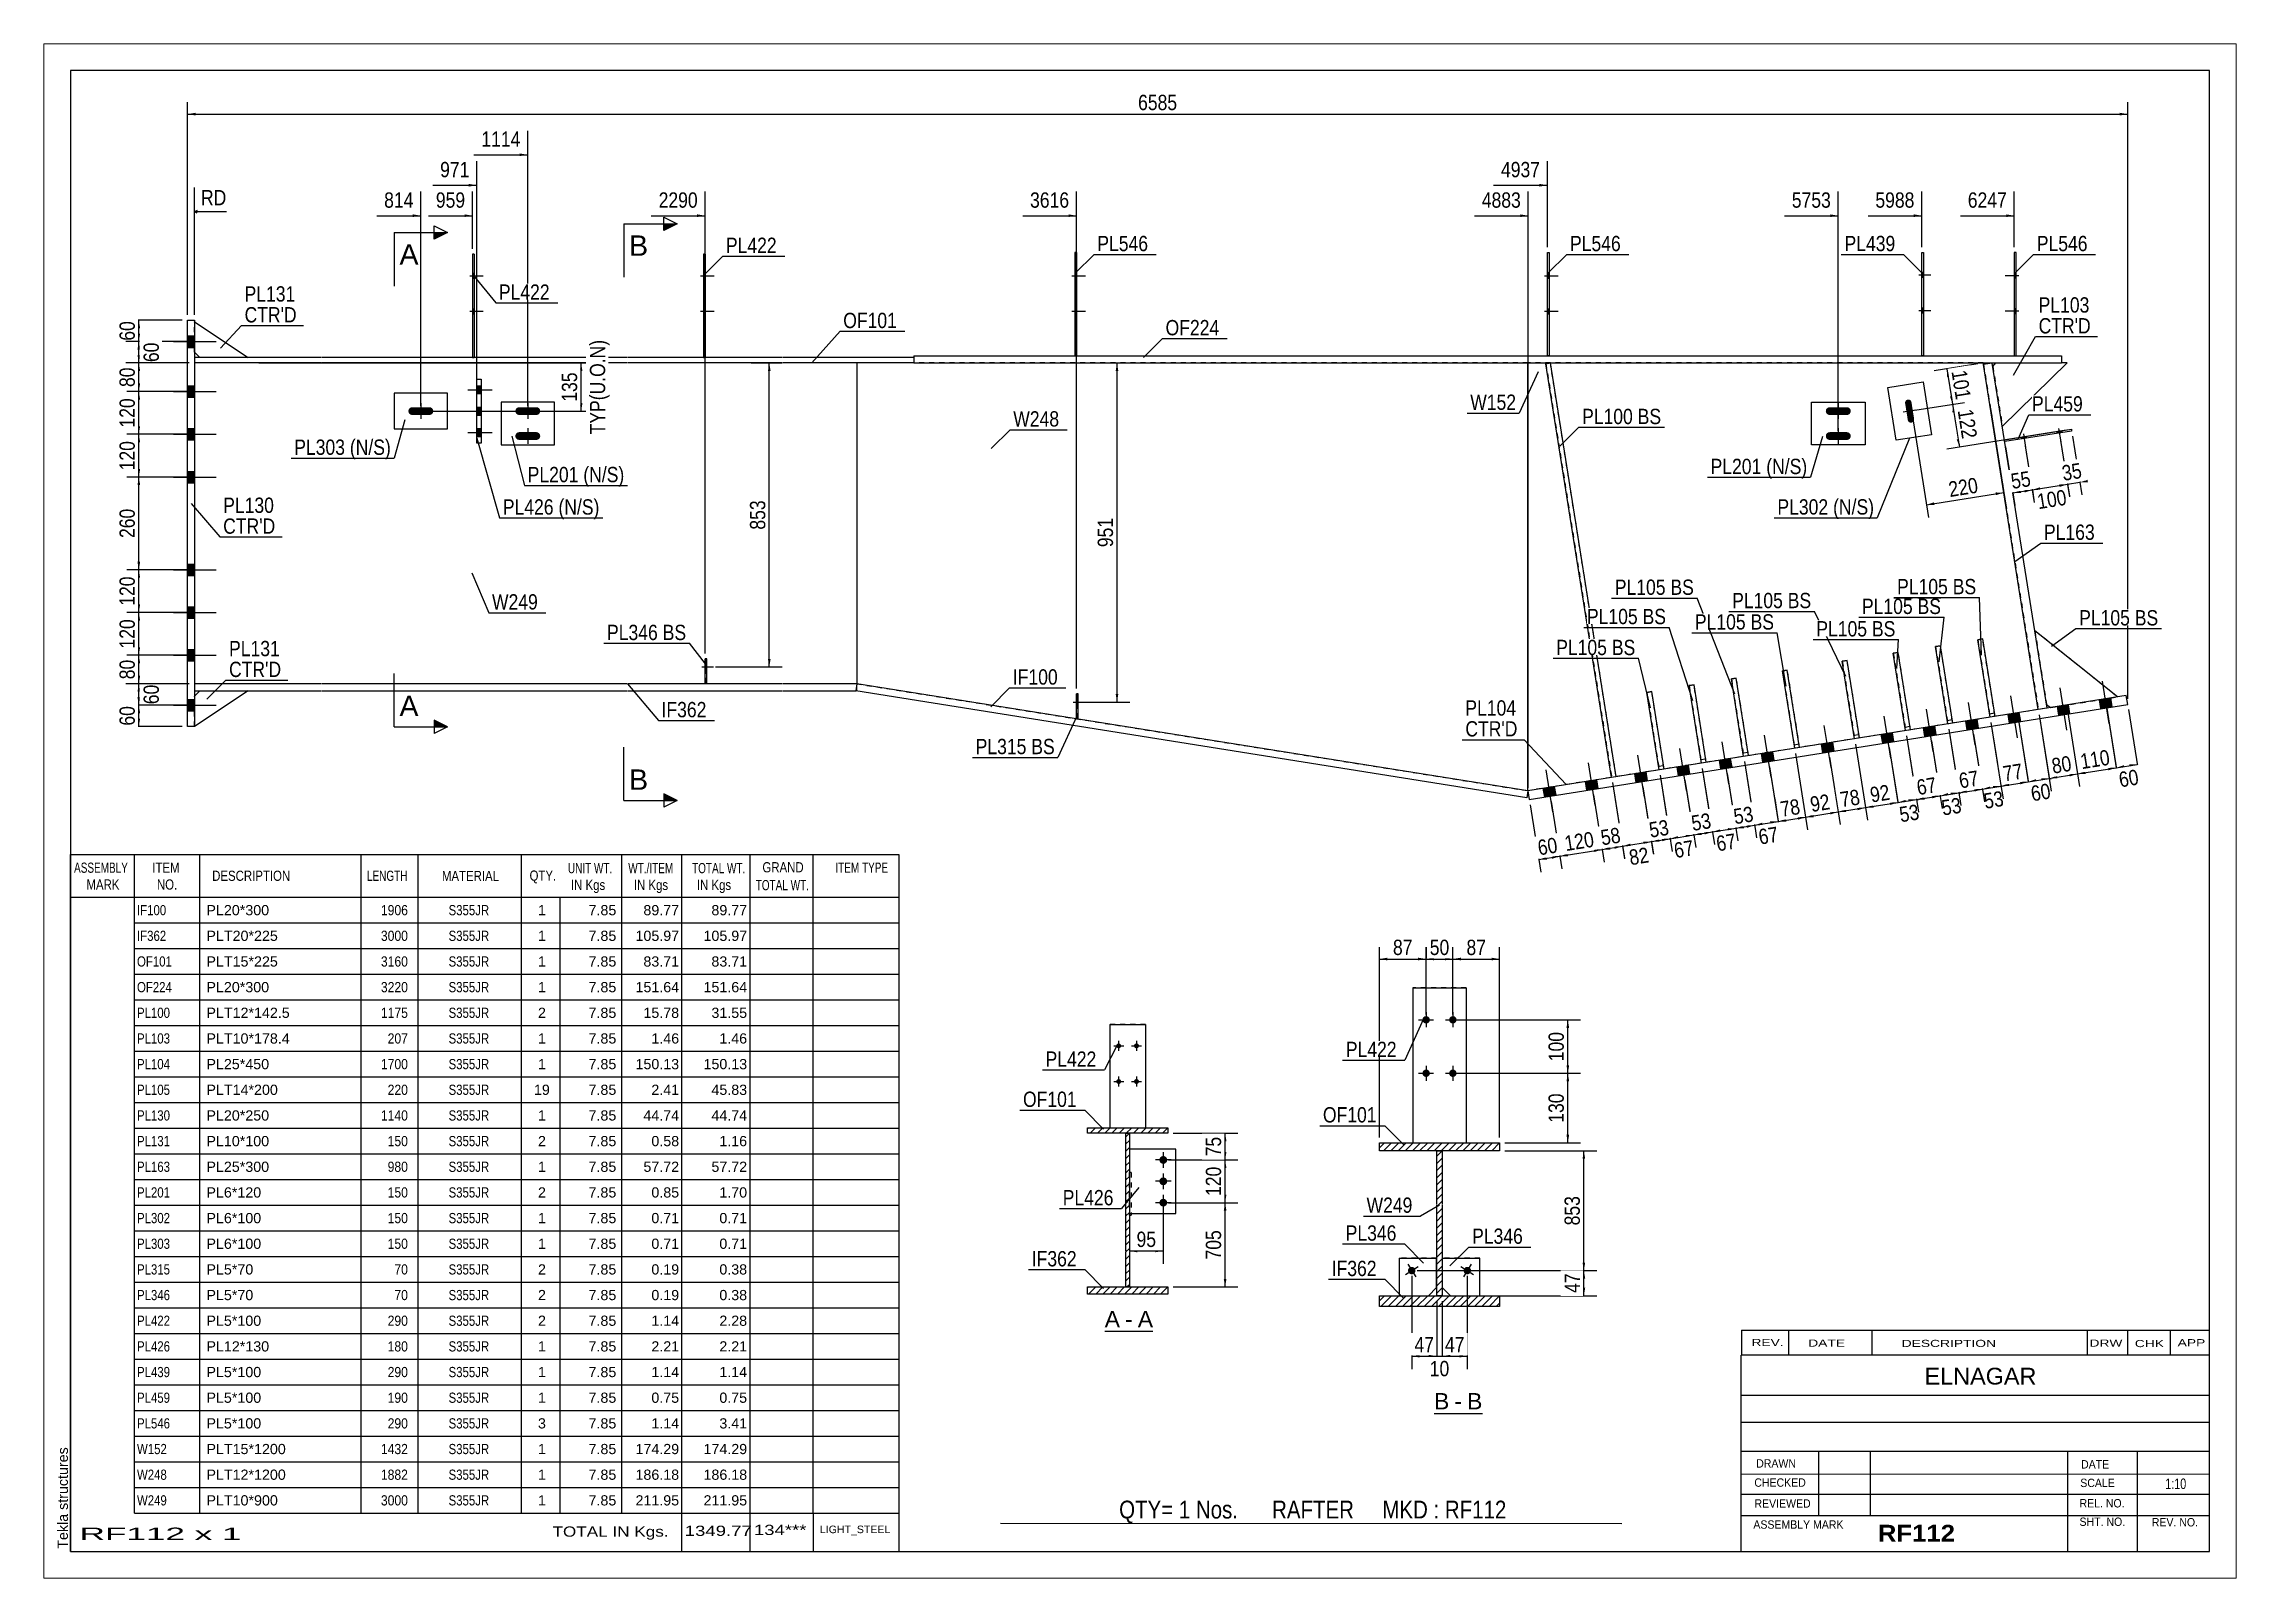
# Paper-space layout 'Layout1' of a CAD drawing. Header units: millimetres. Extents: x 0 to 410, y 0 to 287.
# The model-space entities are those that its viewports show. They can reach past a viewport. Long polylines and large blocks are cut down to what shows.
import ezdxf

# ---------------------------------------------------------------- set-up
doc = ezdxf.new("R2010")
doc.units = ezdxf.units.MM
doc.linetypes.add('DXK_LINE_DOT1', pattern=[1.8814, 0.9407, -0.9407])
doc.linetypes.add('DXK_LINE_DOT2', pattern=[3.9198, 1.9599, -1.9599])
doc.layers.add('Viewport layer', color=7, linetype='Continuous', plot=False)
doc.styles.add('Arial', font='ARIAL.TTF', dxfattribs={"height": 0.2})
doc.styles.add('Arial Bold', font='ARIALBD.TTF', dxfattribs={"height": 0.2})
doc.styles.add('Arial Narrow', font='ARIALN.TTF', dxfattribs={"height": 0.2})

# ---------------------------------------------------------------- blocks, each defined once
blk = doc.blocks.new('Unknown-623384879-1210')
at = {"color": 5, "linetype": 'Continuous'}
for p, q in [((51.31, 94.7), (-348.69, 94.7)), ((-348.69, 94.7), (-348.69, -182.3)), ((51.31, -182.3), (51.31, 94.7)), ((-348.69, -182.3), (51.31, -182.3))]:
    blk.add_line(p, q, dxfattribs=at)
at = {"color": 174, "linetype": 'Continuous', "style": 'Arial'}
blk.add_text('Tekla structures', height=1.9102, rotation=90, dxfattribs=at).set_placement((-349.19, -181.8))
blk = doc.blocks.new('Unknown-623384879-12 - 3210')
at = {"color": 7, "linetype": 'Continuous'}
blk.add_line((-155.29, -141.12), (-146.26, -141.12), dxfattribs=at)
at = {"color": 0, "linetype": 'Continuous'}
blk.add_wipeout([(-152.44, -140.37), (-152.44, -137.17), (-155.29, -137.17), (-155.29, -140.37)], dxfattribs=at)
blk.add_wipeout([(-150.06, -140.37), (-150.06, -137.17), (-151.48, -137.17), (-151.48, -140.37)], dxfattribs=at)
at = {"color": 96, "linetype": 'Continuous', "style": 'Arial'}
blk.add_text('A', height=3.06, dxfattribs=at).set_placement((-155.29, -140.37))
at = {"color": 0, "linetype": 'Continuous'}
blk.add_wipeout([(-146.26, -140.37), (-146.26, -137.17), (-149.1, -137.17), (-149.1, -140.37)], dxfattribs=at)
at = {"color": 96, "linetype": 'Continuous', "style": 'Arial'}
for s, p in [('-', (-151.48, -140.37)), ('A', (-149.1, -140.37))]:
    blk.add_text(s, height=3.06, dxfattribs=at).set_placement(p)
blk = doc.blocks.new('Unknown-623384879-13 - 7105')
at = {"color": 7, "linetype": 'Continuous'}
blk.add_line((-93.69, -156.48), (-84.66, -156.48), dxfattribs=at)
at = {"color": 0, "linetype": 'Continuous'}
blk.add_wipeout([(-90.85, -155.73), (-90.85, -152.53), (-93.69, -152.53), (-93.69, -155.73)], dxfattribs=at)
blk.add_wipeout([(-88.47, -155.73), (-88.47, -152.53), (-89.89, -152.53), (-89.89, -155.73)], dxfattribs=at)
at = {"color": 96, "linetype": 'Continuous', "style": 'Arial'}
blk.add_text('B', height=3.06, dxfattribs=at).set_placement((-93.69, -155.73))
at = {"color": 0, "linetype": 'Continuous'}
blk.add_wipeout([(-84.66, -155.73), (-84.66, -152.53), (-87.51, -152.53), (-87.51, -155.73)], dxfattribs=at)
at = {"color": 96, "linetype": 'Continuous', "style": 'Arial'}
for s, p in [('-', (-89.89, -155.73)), ('B', (-87.51, -155.73))]:
    blk.add_text(s, height=3.06, dxfattribs=at).set_placement(p)
blk = doc.blocks.new('Part-623384879-1441 - 1231')
at = {"color": 2, "linetype": 'Continuous'}
for p, q in [((-7.81, -14.28), (-6.89, -14.14)), ((-5.51, -28.77), (-7.81, -14.28)), ((-4.59, -28.62), (-6.89, -14.14))]:
    blk.add_line(p, q, dxfattribs=at)
blk = doc.blocks.new('Bolt-623384879-1242 - 1231')
at = {"linetype": 'Continuous'}
for points in [[(-265.3, 31.52), (-265.46, 31.28), (-265.52, 31), (-265.46, 30.72), (-265.3, 30.48), (-265.07, 30.32), (-264.79, 30.27), (-261.59, 30.27), (-261.31, 30.32), (-261.07, 30.48), (-260.91, 30.72), (-260.85, 31), (-260.91, 31.28), (-261.07, 31.52), (-261.31, 31.68), (-261.59, 31.73), (-264.79, 31.73), (-265.07, 31.68)], [(-265.3, 26.85), (-265.46, 26.61), (-265.52, 26.33), (-265.46, 26.05), (-265.3, 25.82), (-265.07, 25.66), (-264.79, 25.6), (-261.59, 25.6), (-261.31, 25.66), (-261.07, 25.82), (-260.91, 26.05), (-260.85, 26.33), (-260.91, 26.61), (-261.07, 26.85), (-261.31, 27.01), (-261.59, 27.07), (-264.79, 27.07), (-265.07, 27.01)]]:
    blk.add_hatch(color=3, dxfattribs=at).paths.add_polyline_path(points)
at = {"color": 3, "linetype": 'Continuous'}
for p, q in [((-261.72, 31), (-264.65, 31)), ((-263.19, 32.47), (-263.19, 29.53)), ((-261.72, 26.33), (-264.65, 26.33)), ((-263.19, 27.8), (-263.19, 24.87))]:
    blk.add_line(p, q, dxfattribs=at)
blk = doc.blocks.new('Part-623384879-1369 - 1231')
at = {"color": 7, "linetype": 'DXK_LINE_DOT1'}
for p, q in [((-52.98, -21.46), (-53.9, -21.61)), ((-53.9, -21.61), (-51.6, -36.09)), ((-50.68, -35.95), (-52.98, -21.46)), ((-51.7, -35.44), (-50.78, -35.29))]:
    blk.add_line(p, q, dxfattribs=at)
blk = doc.blocks.new('Bolt-623384879-1234 - 1231')
at = {"linetype": 'Continuous'}
for points in [[(-230.02, 55.87), (-230.02, 56.8), (-230.35, 56.8), (-230.35, 55.87)], [(-230.02, 55.87), (-230.02, 56.8), (-230.35, 56.8), (-230.35, 55.87)], [(-230.02, 49.2), (-230.02, 50.13), (-230.35, 50.13), (-230.35, 49.2)], [(-230.02, 49.2), (-230.02, 50.13), (-230.35, 50.13), (-230.35, 49.2)]]:
    blk.add_hatch(color=3, dxfattribs=at).paths.add_polyline_path(points)
at = {"color": 3, "linetype": 'Continuous'}
for p, q in [((-230.89, 56.33), (-228.35, 56.33)), ((-230.89, 56.33), (-228.35, 56.33)), ((-230.35, 56.8), (-230.02, 56.8)), ((-230.35, 56.8), (-230.02, 56.8)), ((-230.35, 55.87), (-230.02, 55.87)), ((-230.35, 55.87), (-230.02, 55.87)), ((-230.89, 49.67), (-228.35, 49.67)), ((-230.89, 49.67), (-228.35, 49.67)), ((-230.35, 50.13), (-230.02, 50.13)), ((-230.35, 50.13), (-230.02, 50.13)), ((-230.35, 49.2), (-230.02, 49.2)), ((-230.35, 49.2), (-230.02, 49.2))]:
    blk.add_line(p, q, dxfattribs=at)
blk = doc.blocks.new('Bolt-623384879-1235 - 1231')
at = {"linetype": 'Continuous'}
for points in [[(-20.22, 31.52), (-20.38, 31.28), (-20.43, 31), (-20.38, 30.72), (-20.22, 30.48), (-19.98, 30.32), (-19.7, 30.27), (-16.5, 30.27), (-16.22, 30.32), (-15.98, 30.48), (-15.82, 30.72), (-15.76, 31), (-15.82, 31.28), (-15.98, 31.52), (-16.22, 31.68), (-16.5, 31.73), (-19.7, 31.73), (-19.98, 31.68)], [(-20.22, 26.85), (-20.38, 26.61), (-20.43, 26.33), (-20.38, 26.05), (-20.22, 25.81), (-19.98, 25.65), (-19.7, 25.6), (-16.5, 25.6), (-16.22, 25.65), (-15.98, 25.81), (-15.82, 26.05), (-15.76, 26.33), (-15.82, 26.61), (-15.98, 26.85), (-16.22, 27.01), (-16.5, 27.07), (-19.7, 27.07), (-19.98, 27.01)]]:
    blk.add_hatch(color=3, dxfattribs=at).paths.add_polyline_path(points)
at = {"color": 3, "linetype": 'Continuous'}
for p, q in [((-16.63, 31), (-19.56, 31)), ((-18.1, 32.47), (-18.1, 29.53)), ((-16.63, 26.33), (-19.56, 26.33)), ((-18.1, 27.8), (-18.1, 24.87))]:
    blk.add_line(p, q, dxfattribs=at)
blk = doc.blocks.new('Bolt-623384879-7782 - 1231')
at = {"linetype": 'Continuous'}
for points in [[(-160.56, 55.87), (-160.56, 56.8), (-160.9, 56.8), (-160.9, 55.87)], [(-160.56, 55.87), (-160.56, 56.8), (-160.9, 56.8), (-160.9, 55.87)], [(-160.56, 49.2), (-160.56, 50.13), (-160.9, 50.13), (-160.9, 49.2)], [(-160.56, 49.2), (-160.56, 50.13), (-160.9, 50.13), (-160.9, 49.2)]]:
    blk.add_hatch(color=3, dxfattribs=at).paths.add_polyline_path(points)
at = {"color": 3, "linetype": 'Continuous'}
for p, q in [((-161.43, 56.33), (-158.9, 56.33)), ((-161.43, 56.33), (-158.9, 56.33)), ((-160.9, 56.8), (-160.56, 56.8)), ((-160.9, 56.8), (-160.56, 56.8)), ((-160.9, 55.87), (-160.56, 55.87)), ((-160.9, 55.87), (-160.56, 55.87)), ((-161.43, 49.67), (-158.9, 49.67)), ((-161.43, 49.67), (-158.9, 49.67)), ((-160.9, 50.13), (-160.56, 50.13)), ((-160.9, 50.13), (-160.56, 50.13)), ((-160.9, 49.2), (-160.56, 49.2)), ((-160.9, 49.2), (-160.56, 49.2))]:
    blk.add_line(p, q, dxfattribs=at)
blk = doc.blocks.new('Bolt-623384879-1236 - 1231')
at = {"linetype": 'Continuous'}
for points in [[(-273.19, 55.87), (-273.19, 56.8), (-273.52, 56.8), (-273.52, 55.87)], [(-273.19, 55.87), (-273.19, 56.8), (-273.52, 56.8), (-273.52, 55.87)], [(-273.19, 49.2), (-273.19, 50.13), (-273.52, 50.13), (-273.52, 49.2)], [(-273.19, 49.2), (-273.19, 50.13), (-273.52, 50.13), (-273.52, 49.2)]]:
    blk.add_hatch(color=3, dxfattribs=at).paths.add_polyline_path(points)
at = {"color": 3, "linetype": 'Continuous'}
for p, q in [((-274.05, 56.33), (-271.52, 56.33)), ((-274.05, 56.33), (-271.52, 56.33)), ((-273.52, 56.8), (-273.19, 56.8)), ((-273.52, 56.8), (-273.19, 56.8)), ((-273.52, 55.87), (-273.19, 55.87)), ((-273.52, 55.87), (-273.19, 55.87)), ((-274.05, 49.67), (-271.52, 49.67)), ((-274.05, 49.67), (-271.52, 49.67)), ((-273.52, 50.13), (-273.19, 50.13)), ((-273.52, 50.13), (-273.19, 50.13)), ((-273.52, 49.2), (-273.19, 49.2)), ((-273.52, 49.2), (-273.19, 49.2))]:
    blk.add_line(p, q, dxfattribs=at)
blk = doc.blocks.new('Bolt-623384879-1237 - 1231')
at = {"linetype": 'Continuous'}
for points in [[(-2.14, 56.03), (-2.14, 56.97), (-2.48, 56.97), (-2.48, 56.03)], [(-2.14, 56.03), (-2.14, 56.97), (-2.48, 56.97), (-2.48, 56.03)], [(-2.14, 49.37), (-2.14, 50.3), (-2.48, 50.3), (-2.48, 49.37)], [(-2.14, 49.37), (-2.14, 50.3), (-2.48, 50.3), (-2.48, 49.37)]]:
    blk.add_hatch(color=3, dxfattribs=at).paths.add_polyline_path(points)
at = {"color": 3, "linetype": 'Continuous'}
for p, q in [((-3.01, 56.5), (-0.81, 56.5)), ((-3.01, 56.5), (-0.81, 56.5)), ((-2.48, 56.97), (-2.14, 56.97)), ((-2.48, 56.97), (-2.14, 56.97)), ((-2.48, 56.03), (-2.14, 56.03)), ((-2.48, 56.03), (-2.14, 56.03)), ((-3.01, 49.83), (-0.81, 49.83)), ((-3.01, 49.83), (-0.81, 49.83)), ((-2.48, 50.3), (-2.14, 50.3)), ((-2.48, 50.3), (-2.14, 50.3)), ((-2.48, 49.37), (-2.14, 49.37)), ((-2.48, 49.37), (-2.14, 49.37))]:
    blk.add_line(p, q, dxfattribs=at)
blk = doc.blocks.new('Part-623384879-1897 - 1231')
at = {"color": 2, "linetype": 'Continuous'}
for p, q in [((-230.02, -19.98), (-230.02, -15.31)), ((-229.69, -15.31), (-230.02, -15.31)), ((-229.69, -19.98), (-229.69, -15.31)), ((-230.02, -19.98), (-229.69, -19.98))]:
    blk.add_line(p, q, dxfattribs=at)
at = {"color": 7, "linetype": 'DXK_LINE_DOT1'}
blk.add_line((-230.02, -18.98), (-229.69, -18.98), dxfattribs=at)
blk = doc.blocks.new('Bolt-623384879-1240 - 1231')
at = {"linetype": 'Continuous'}
for points in [[(-326.82, 45.07), (-326.82, 42.93), (-325.49, 42.93), (-325.49, 45.07)], [(-326.82, 45.07), (-326.82, 42.93), (-325.49, 42.93), (-325.49, 45.07)], [(-326.82, 35.73), (-326.82, 33.6), (-325.49, 33.6), (-325.49, 35.73)], [(-326.82, 35.73), (-326.82, 33.6), (-325.49, 33.6), (-325.49, 35.73)], [(-326.82, 27.73), (-326.82, 25.6), (-325.49, 25.6), (-325.49, 27.73)], [(-326.82, 27.73), (-326.82, 25.6), (-325.49, 25.6), (-325.49, 27.73)], [(-326.82, 19.73), (-326.82, 17.6), (-325.49, 17.6), (-325.49, 19.73)], [(-326.82, 19.73), (-326.82, 17.6), (-325.49, 17.6), (-325.49, 19.73)], [(-326.82, 2.4), (-326.82, 0.27), (-325.49, 0.27), (-325.49, 2.4)], [(-326.82, 2.4), (-326.82, 0.27), (-325.49, 0.27), (-325.49, 2.4)], [(-326.82, -5.6), (-326.82, -7.73), (-325.49, -7.73), (-325.49, -5.6)], [(-326.82, -5.6), (-326.82, -7.73), (-325.49, -7.73), (-325.49, -5.6)], [(-326.82, -13.6), (-326.82, -15.73), (-325.49, -15.73), (-325.49, -13.6)], [(-326.82, -13.6), (-326.82, -15.73), (-325.49, -15.73), (-325.49, -13.6)], [(-326.82, -22.93), (-326.82, -25.07), (-325.49, -25.07), (-325.49, -22.93)], [(-326.82, -22.93), (-326.82, -25.07), (-325.49, -25.07), (-325.49, -22.93)]]:
    blk.add_hatch(color=3, dxfattribs=at).paths.add_polyline_path(points)
at = {"color": 3, "linetype": 'Continuous'}
for p, q in [((-329.47, 44), (-321.49, 44)), ((-329.47, 44), (-321.49, 44)), ((-326.82, 45.07), (-325.49, 45.07)), ((-326.82, 45.07), (-325.49, 45.07)), ((-326.82, 42.93), (-325.49, 42.93)), ((-326.82, 42.93), (-325.49, 42.93)), ((-329.47, 34.67), (-321.49, 34.67)), ((-329.47, 34.67), (-321.49, 34.67)), ((-326.82, 35.73), (-325.49, 35.73)), ((-326.82, 35.73), (-325.49, 35.73)), ((-326.82, 33.6), (-325.49, 33.6)), ((-326.82, 33.6), (-325.49, 33.6)), ((-329.47, 26.67), (-321.49, 26.67)), ((-329.47, 26.67), (-321.49, 26.67)), ((-326.82, 27.73), (-325.49, 27.73)), ((-326.82, 27.73), (-325.49, 27.73)), ((-326.82, 25.6), (-325.49, 25.6)), ((-326.82, 25.6), (-325.49, 25.6)), ((-329.47, 18.67), (-321.49, 18.67)), ((-329.47, 18.67), (-321.49, 18.67)), ((-326.82, 19.73), (-325.49, 19.73)), ((-326.82, 19.73), (-325.49, 19.73)), ((-326.82, 17.6), (-325.49, 17.6)), ((-326.82, 17.6), (-325.49, 17.6)), ((-329.47, 1.33), (-321.49, 1.33)), ((-329.47, 1.33), (-321.49, 1.33)), ((-326.82, 2.4), (-325.49, 2.4)), ((-326.82, 2.4), (-325.49, 2.4)), ((-326.82, 0.27), (-325.49, 0.27)), ((-326.82, 0.27), (-325.49, 0.27)), ((-329.47, -6.67), (-321.49, -6.67)), ((-329.47, -6.67), (-321.49, -6.67)), ((-326.82, -5.6), (-325.49, -5.6)), ((-326.82, -5.6), (-325.49, -5.6)), ((-326.82, -7.73), (-325.49, -7.73)), ((-326.82, -7.73), (-325.49, -7.73)), ((-329.47, -14.67), (-321.49, -14.67)), ((-329.47, -14.67), (-321.49, -14.67)), ((-326.82, -13.6), (-325.49, -13.6)), ((-326.82, -13.6), (-325.49, -13.6)), ((-326.82, -15.73), (-325.49, -15.73)), ((-326.82, -15.73), (-325.49, -15.73)), ((-329.47, -24), (-321.49, -24)), ((-329.47, -24), (-321.49, -24)), ((-326.82, -22.93), (-325.49, -22.93)), ((-326.82, -22.93), (-325.49, -22.93)), ((-326.82, -25.07), (-325.49, -25.07)), ((-326.82, -25.07), (-325.49, -25.07))]:
    blk.add_line(p, q, dxfattribs=at)
blk = doc.blocks.new('Part-623384879-1490 - 1231')
at = {"color": 2, "linetype": 'Continuous'}
for p, q in [((-301.89, 41), (-325.49, 41)), ((-244.59, 41), (-301.79, 41)), ((-215.55, 41), (-244.49, 41)), ((-191, 41), (-215.45, 41)), ((-301.89, 40), (-325.49, 40)), ((-244.59, 40), (-301.79, 40)), ((-215.55, 40), (-244.49, 40)), ((-191, 40), (-215.45, 40))]:
    blk.add_line(p, q, dxfattribs=at)
at = {"color": 7, "linetype": 'DXK_LINE_DOT1'}
for p, q in [((-325.49, 41), (-325.49, 40)), ((-191, 41), (-191, 40))]:
    blk.add_line(p, q, dxfattribs=at)
blk = doc.blocks.new('Part-623384879-1426 - 1231')
at = {"color": 7, "linetype": 'DXK_LINE_DOT1'}
for p, q in [((-16.44, -15.65), (-17.36, -15.8)), ((-17.36, -15.8), (-15.06, -30.28)), ((-14.14, -30.14), (-16.44, -15.65)), ((-15.16, -29.63), (-14.24, -29.48))]:
    blk.add_line(p, q, dxfattribs=at)
blk = doc.blocks.new('Bolt-623384879-1241 - 1231')
at = {"linetype": 'Continuous'}
for points in [[(24.97, -23.92), (22.87, -24.25), (23.13, -25.9), (25.23, -25.57)], [(24.97, -23.92), (22.87, -24.25), (23.13, -25.9), (25.23, -25.57)], [(24.97, -23.92), (22.87, -24.25), (23.13, -25.9), (25.23, -25.57)], [(24.97, -23.92), (22.87, -24.25), (23.13, -25.9), (25.23, -25.57)], [(32.87, -22.66), (30.77, -23), (31.03, -24.64), (33.13, -24.31)], [(32.87, -22.66), (30.77, -23), (31.03, -24.64), (33.13, -24.31)], [(32.87, -22.66), (30.77, -23), (31.03, -24.64), (33.13, -24.31)], [(32.87, -22.66), (30.77, -23), (31.03, -24.64), (33.13, -24.31)], [(-0.05, -27.9), (-2.15, -28.23), (-1.89, -29.88), (0.22, -29.54)], [(-0.05, -27.9), (-2.15, -28.23), (-1.89, -29.88), (0.22, -29.54)], [(-0.05, -27.9), (-2.15, -28.23), (-1.89, -29.88), (0.22, -29.54)], [(-0.05, -27.9), (-2.15, -28.23), (-1.89, -29.88), (0.22, -29.54)], [(7.85, -26.64), (5.75, -26.98), (6.01, -28.62), (8.12, -28.29)], [(7.85, -26.64), (5.75, -26.98), (6.01, -28.62), (8.12, -28.29)], [(7.85, -26.64), (5.75, -26.98), (6.01, -28.62), (8.12, -28.29)], [(7.85, -26.64), (5.75, -26.98), (6.01, -28.62), (8.12, -28.29)], [(15.75, -25.38), (13.65, -25.72), (13.91, -27.37), (16.02, -27.03)], [(15.75, -25.38), (13.65, -25.72), (13.91, -27.37), (16.02, -27.03)], [(15.75, -25.38), (13.65, -25.72), (13.91, -27.37), (16.02, -27.03)], [(15.75, -25.38), (13.65, -25.72), (13.91, -27.37), (16.02, -27.03)], [(-30.33, -32.71), (-32.44, -33.05), (-32.18, -34.69), (-30.07, -34.36)], [(-30.33, -32.71), (-32.44, -33.05), (-32.18, -34.69), (-30.07, -34.36)], [(-30.33, -32.71), (-32.44, -33.05), (-32.18, -34.69), (-30.07, -34.36)], [(-30.33, -32.71), (-32.44, -33.05), (-32.18, -34.69), (-30.07, -34.36)], [(-19.14, -30.93), (-21.25, -31.27), (-20.99, -32.91), (-18.88, -32.58)], [(-19.14, -30.93), (-21.25, -31.27), (-20.99, -32.91), (-18.88, -32.58)], [(-19.14, -30.93), (-21.25, -31.27), (-20.99, -32.91), (-18.88, -32.58)], [(-19.14, -30.93), (-21.25, -31.27), (-20.99, -32.91), (-18.88, -32.58)], [(-7.95, -29.15), (-10.05, -29.49), (-9.79, -31.13), (-7.69, -30.8)], [(-7.95, -29.15), (-10.05, -29.49), (-9.79, -31.13), (-7.69, -30.8)], [(-7.95, -29.15), (-10.05, -29.49), (-9.79, -31.13), (-7.69, -30.8)], [(-7.95, -29.15), (-10.05, -29.49), (-9.79, -31.13), (-7.69, -30.8)], [(-54.04, -36.48), (-56.14, -36.82), (-55.88, -38.46), (-53.77, -38.13)], [(-54.04, -36.48), (-56.14, -36.82), (-55.88, -38.46), (-53.77, -38.13)], [(-54.04, -36.48), (-56.14, -36.82), (-55.88, -38.46), (-53.77, -38.13)], [(-54.04, -36.48), (-56.14, -36.82), (-55.88, -38.46), (-53.77, -38.13)], [(-46.13, -35.23), (-48.24, -35.56), (-47.98, -37.21), (-45.87, -36.87)], [(-46.13, -35.23), (-48.24, -35.56), (-47.98, -37.21), (-45.87, -36.87)], [(-46.13, -35.23), (-48.24, -35.56), (-47.98, -37.21), (-45.87, -36.87)], [(-46.13, -35.23), (-48.24, -35.56), (-47.98, -37.21), (-45.87, -36.87)], [(-38.23, -33.97), (-40.34, -34.3), (-40.08, -35.95), (-37.97, -35.62)], [(-38.23, -33.97), (-40.34, -34.3), (-40.08, -35.95), (-37.97, -35.62)], [(-38.23, -33.97), (-40.34, -34.3), (-40.08, -35.95), (-37.97, -35.62)], [(-38.23, -33.97), (-40.34, -34.3), (-40.08, -35.95), (-37.97, -35.62)], [(-71.15, -39.2), (-73.26, -39.54), (-73, -41.19), (-70.89, -40.85)], [(-71.15, -39.2), (-73.26, -39.54), (-73, -41.19), (-70.89, -40.85)], [(-71.15, -39.2), (-73.26, -39.54), (-73, -41.19), (-70.89, -40.85)], [(-71.15, -39.2), (-73.26, -39.54), (-73, -41.19), (-70.89, -40.85)], [(-63.25, -37.95), (-65.36, -38.28), (-65.1, -39.93), (-62.99, -39.59)], [(-63.25, -37.95), (-65.36, -38.28), (-65.1, -39.93), (-62.99, -39.59)], [(-63.25, -37.95), (-65.36, -38.28), (-65.1, -39.93), (-62.99, -39.59)], [(-63.25, -37.95), (-65.36, -38.28), (-65.1, -39.93), (-62.99, -39.59)]]:
    blk.add_hatch(color=3, dxfattribs=at).paths.add_polyline_path(points)
at = {"color": 3, "linetype": 'Continuous'}
for p, q in [((32.55, -27.42), (31.3, -19.54)), ((32.55, -27.42), (31.3, -19.54)), ((32.55, -27.42), (31.3, -19.54)), ((32.55, -27.42), (31.3, -19.54)), ((7.53, -31.4), (6.28, -23.52)), ((7.53, -31.4), (6.28, -23.52)), ((7.53, -31.4), (6.28, -23.52)), ((7.53, -31.4), (6.28, -23.52)), ((15.43, -30.14), (14.18, -22.26)), ((15.43, -30.14), (14.18, -22.26)), ((15.43, -30.14), (14.18, -22.26)), ((15.43, -30.14), (14.18, -22.26)), ((23.13, -25.9), (22.87, -24.25)), ((23.13, -25.9), (22.87, -24.25)), ((23.13, -25.9), (22.87, -24.25)), ((23.13, -25.9), (22.87, -24.25)), ((24.65, -28.68), (23.4, -20.79)), ((24.65, -28.68), (23.4, -20.79)), ((24.65, -28.68), (23.4, -20.79)), ((24.65, -28.68), (23.4, -20.79)), ((25.23, -25.57), (24.97, -23.92)), ((25.23, -25.57), (24.97, -23.92)), ((25.23, -25.57), (24.97, -23.92)), ((25.23, -25.57), (24.97, -23.92)), ((31.03, -24.64), (30.77, -23)), ((31.03, -24.64), (30.77, -23)), ((31.03, -24.64), (30.77, -23)), ((31.03, -24.64), (30.77, -23)), ((33.13, -24.31), (32.87, -22.66)), ((33.13, -24.31), (32.87, -22.66)), ((33.13, -24.31), (32.87, -22.66)), ((33.13, -24.31), (32.87, -22.66)), ((-19.46, -35.69), (-20.72, -27.81)), ((-19.46, -35.69), (-20.72, -27.81)), ((-19.46, -35.69), (-20.72, -27.81)), ((-19.46, -35.69), (-20.72, -27.81)), ((-8.27, -33.91), (-9.52, -26.03)), ((-8.27, -33.91), (-9.52, -26.03)), ((-8.27, -33.91), (-9.52, -26.03)), ((-8.27, -33.91), (-9.52, -26.03)), ((-1.89, -29.88), (-2.15, -28.23)), ((-1.89, -29.88), (-2.15, -28.23)), ((-1.89, -29.88), (-2.15, -28.23)), ((-1.89, -29.88), (-2.15, -28.23)), ((-0.37, -32.66), (-1.62, -24.77)), ((-0.37, -32.66), (-1.62, -24.77)), ((-0.37, -32.66), (-1.62, -24.77)), ((-0.37, -32.66), (-1.62, -24.77)), ((0.22, -29.54), (-0.05, -27.9)), ((0.22, -29.54), (-0.05, -27.9)), ((0.22, -29.54), (-0.05, -27.9)), ((0.22, -29.54), (-0.05, -27.9)), ((6.01, -28.62), (5.75, -26.98)), ((6.01, -28.62), (5.75, -26.98)), ((6.01, -28.62), (5.75, -26.98)), ((6.01, -28.62), (5.75, -26.98)), ((8.12, -28.29), (7.85, -26.64)), ((8.12, -28.29), (7.85, -26.64)), ((8.12, -28.29), (7.85, -26.64)), ((8.12, -28.29), (7.85, -26.64)), ((13.91, -27.37), (13.65, -25.72)), ((13.91, -27.37), (13.65, -25.72)), ((13.91, -27.37), (13.65, -25.72)), ((13.91, -27.37), (13.65, -25.72)), ((16.02, -27.03), (15.75, -25.38)), ((16.02, -27.03), (15.75, -25.38)), ((16.02, -27.03), (15.75, -25.38)), ((16.02, -27.03), (15.75, -25.38)), ((-46.46, -39.99), (-47.71, -32.1)), ((-46.46, -39.99), (-47.71, -32.1)), ((-46.46, -39.99), (-47.71, -32.1)), ((-46.46, -39.99), (-47.71, -32.1)), ((-38.56, -38.73), (-39.81, -30.85)), ((-38.56, -38.73), (-39.81, -30.85)), ((-38.56, -38.73), (-39.81, -30.85)), ((-38.56, -38.73), (-39.81, -30.85)), ((-30.66, -37.47), (-31.91, -29.59)), ((-30.66, -37.47), (-31.91, -29.59)), ((-30.66, -37.47), (-31.91, -29.59)), ((-30.66, -37.47), (-31.91, -29.59)), ((-30.07, -34.36), (-30.33, -32.71)), ((-30.07, -34.36), (-30.33, -32.71)), ((-30.07, -34.36), (-30.33, -32.71)), ((-30.07, -34.36), (-30.33, -32.71)), ((-20.99, -32.91), (-21.25, -31.27)), ((-20.99, -32.91), (-21.25, -31.27)), ((-20.99, -32.91), (-21.25, -31.27)), ((-20.99, -32.91), (-21.25, -31.27)), ((-18.88, -32.58), (-19.14, -30.93)), ((-18.88, -32.58), (-19.14, -30.93)), ((-18.88, -32.58), (-19.14, -30.93)), ((-18.88, -32.58), (-19.14, -30.93)), ((-9.79, -31.13), (-10.05, -29.49)), ((-9.79, -31.13), (-10.05, -29.49)), ((-9.79, -31.13), (-10.05, -29.49)), ((-9.79, -31.13), (-10.05, -29.49)), ((-7.69, -30.8), (-7.95, -29.15)), ((-7.69, -30.8), (-7.95, -29.15)), ((-7.69, -30.8), (-7.95, -29.15)), ((-7.69, -30.8), (-7.95, -29.15)), ((-71.48, -43.96), (-72.73, -36.08)), ((-71.48, -43.96), (-72.73, -36.08)), ((-71.48, -43.96), (-72.73, -36.08)), ((-71.48, -43.96), (-72.73, -36.08)), ((-63.58, -42.71), (-64.83, -34.82)), ((-63.58, -42.71), (-64.83, -34.82)), ((-63.58, -42.71), (-64.83, -34.82)), ((-63.58, -42.71), (-64.83, -34.82)), ((-55.88, -38.46), (-56.14, -36.82)), ((-55.88, -38.46), (-56.14, -36.82)), ((-55.88, -38.46), (-56.14, -36.82)), ((-55.88, -38.46), (-56.14, -36.82)), ((-54.36, -41.24), (-55.61, -33.36)), ((-54.36, -41.24), (-55.61, -33.36)), ((-54.36, -41.24), (-55.61, -33.36)), ((-54.36, -41.24), (-55.61, -33.36)), ((-53.77, -38.13), (-54.04, -36.48)), ((-53.77, -38.13), (-54.04, -36.48)), ((-53.77, -38.13), (-54.04, -36.48)), ((-53.77, -38.13), (-54.04, -36.48)), ((-47.98, -37.21), (-48.24, -35.56)), ((-47.98, -37.21), (-48.24, -35.56)), ((-47.98, -37.21), (-48.24, -35.56)), ((-47.98, -37.21), (-48.24, -35.56)), ((-45.87, -36.87), (-46.13, -35.23)), ((-45.87, -36.87), (-46.13, -35.23)), ((-45.87, -36.87), (-46.13, -35.23)), ((-45.87, -36.87), (-46.13, -35.23)), ((-40.08, -35.95), (-40.34, -34.3)), ((-40.08, -35.95), (-40.34, -34.3)), ((-40.08, -35.95), (-40.34, -34.3)), ((-40.08, -35.95), (-40.34, -34.3)), ((-37.97, -35.62), (-38.23, -33.97)), ((-37.97, -35.62), (-38.23, -33.97)), ((-37.97, -35.62), (-38.23, -33.97)), ((-37.97, -35.62), (-38.23, -33.97)), ((-32.18, -34.69), (-32.44, -33.05)), ((-32.18, -34.69), (-32.44, -33.05)), ((-32.18, -34.69), (-32.44, -33.05)), ((-32.18, -34.69), (-32.44, -33.05)), ((-73, -41.19), (-73.26, -39.54)), ((-73, -41.19), (-73.26, -39.54)), ((-73, -41.19), (-73.26, -39.54)), ((-73, -41.19), (-73.26, -39.54)), ((-70.89, -40.85), (-71.15, -39.2)), ((-70.89, -40.85), (-71.15, -39.2)), ((-70.89, -40.85), (-71.15, -39.2)), ((-70.89, -40.85), (-71.15, -39.2)), ((-65.1, -39.93), (-65.36, -38.28)), ((-65.1, -39.93), (-65.36, -38.28)), ((-65.1, -39.93), (-65.36, -38.28)), ((-65.1, -39.93), (-65.36, -38.28)), ((-62.99, -39.59), (-63.25, -37.95)), ((-62.99, -39.59), (-63.25, -37.95)), ((-62.99, -39.59), (-63.25, -37.95)), ((-62.99, -39.59), (-63.25, -37.95))]:
    blk.add_line(p, q, dxfattribs=at)
blk = doc.blocks.new('Part-623384879-1325 - 1231')
at = {"color": 7, "linetype": 'DXK_LINE_DOT1'}
for p, q in [((34.12, -22.46), (18.65, -10.07)), ((18.65, -10.07), (20.85, -23.9)), ((20.85, -23.9), (21.61, -24.45)), ((21.61, -24.45), (34.12, -22.46))]:
    blk.add_line(p, q, dxfattribs=at)
blk = doc.blocks.new('Part-623384879-1789 - 1231')
at = {"color": 2, "linetype": 'Continuous'}
for p, q in [((-315.49, -21.33), (-325.49, -28)), ((-325.49, -22.33), (-324.49, -21.33))]:
    blk.add_line(p, q, dxfattribs=at)
at = {"color": 7, "linetype": 'DXK_LINE_DOT1'}
for p, q in [((-325.49, -28), (-325.49, -22.33)), ((-324.49, -21.33), (-315.49, -21.33))]:
    blk.add_line(p, q, dxfattribs=at)
blk = doc.blocks.new('Part-623384879-1259 - 1231')
at = {"color": 2, "linetype": 'Continuous'}
for p, q in [((-76.16, -40), (-76.16, 40)), ((9.05, 39.73), (9, 40))]:
    blk.add_line(p, q, dxfattribs=at)
at = {"color": 7, "linetype": 'DXK_LINE_DOT1'}
for p, q in [((9, 40), (-76.16, 40)), ((9.05, 39.73), (19.31, -24.82)), ((19.31, -24.82), (-76.16, -40))]:
    blk.add_line(p, q, dxfattribs=at)
blk = doc.blocks.new('Part-623384879-1281 - 1231')
at = {"color": 2, "linetype": 'Continuous'}
for p, q in [((-72.5, 41.33), (-72.5, 60.67)), ((-72.5, 60.67), (-72.16, 60.67)), ((-72.16, 60.67), (-72.16, 41.33))]:
    blk.add_line(p, q, dxfattribs=at)
at = {"color": 7, "linetype": 'DXK_LINE_DOT1'}
blk.add_line((-72.16, 41.33), (-72.5, 41.33), dxfattribs=at)
blk = doc.blocks.new('Part-623384879-1431 - 1231')
at = {"color": 2, "linetype": 'Continuous'}
for p, q in [((-17.36, -15.8), (-16.44, -15.65)), ((-15.06, -30.28), (-17.36, -15.8)), ((-14.14, -30.14), (-16.44, -15.65))]:
    blk.add_line(p, q, dxfattribs=at)
blk = doc.blocks.new('Part-623384879-1303 - 1231')
at = {"color": 2, "linetype": 'Continuous'}
for p, q in [((-272.72, 37), (-271.92, 37)), ((-272.72, 25), (-272.72, 37)), ((-271.92, 37), (-271.92, 25)), ((-271.92, 25), (-272.72, 25))]:
    blk.add_line(p, q, dxfattribs=at)
blk = doc.blocks.new('Part-623384879-9902 - 1231')
at = {"color": 2, "linetype": 'Continuous'}
for p, q in [((12.98, 25.62), (25.49, 27.61)), ((25.54, 27.28), (13.03, 25.29)), ((25.49, 27.61), (25.54, 27.28))]:
    blk.add_line(p, q, dxfattribs=at)
at = {"color": 7, "linetype": 'DXK_LINE_DOT1'}
blk.add_line((13.03, 25.29), (12.98, 25.62), dxfattribs=at)
blk = doc.blocks.new('Part-623384879-1411 - 1231')
at = {"color": 2, "linetype": 'Continuous'}
for p, q in [((-38.1, -19.1), (-37.18, -18.95)), ((-35.8, -33.58), (-38.1, -19.1)), ((-34.88, -33.44), (-37.18, -18.95))]:
    blk.add_line(p, q, dxfattribs=at)
blk = doc.blocks.new('Part-623384879-1347 - 1231')
at = {"color": 2, "linetype": 'Continuous'}
for p, q in [((34.12, -22.46), (18.65, -10.07)), ((20.85, -23.9), (21.61, -24.45))]:
    blk.add_line(p, q, dxfattribs=at)
blk = doc.blocks.new('Part-623384879-1578 - 1231')
at = {"color": 2, "linetype": 'Continuous'}
for p, q in [((-72.79, 39.87), (-72, 40)), ((-60.49, -37.51), (-72.79, 39.87)), ((-72, 40), (-59.7, -37.38))]:
    blk.add_line(p, q, dxfattribs=at)
blk = doc.blocks.new('Part-623384879-1391 - 1231')
at = {"color": 2, "linetype": 'Continuous'}
for p, q in [((-53.9, -21.61), (-52.98, -21.46)), ((-51.6, -36.09), (-53.9, -21.61)), ((-50.68, -35.95), (-52.98, -21.46))]:
    blk.add_line(p, q, dxfattribs=at)
blk = doc.blocks.new('Part-623384879-1396 - 1231')
at = {"color": 7, "linetype": 'DXK_LINE_DOT1'}
for p, q in [((-45.08, -20.21), (-46, -20.35)), ((-46, -20.35), (-43.7, -34.84)), ((-42.78, -34.69), (-45.08, -20.21)), ((-43.8, -34.18), (-42.88, -34.03))]:
    blk.add_line(p, q, dxfattribs=at)
blk = doc.blocks.new('Part-623384879-1704 - 1231')
at = {"color": 2, "linetype": 'Continuous'}
for p, q in [((35.77, -22.2), (-76.16, -40)), ((-75.9, -41.65), (36.03, -23.85)), ((36.03, -23.85), (35.77, -22.2)), ((-76.16, -40), (-75.9, -41.65))]:
    blk.add_line(p, q, dxfattribs=at)
blk = doc.blocks.new('Part-623384879-1401 - 1231')
at = {"color": 2, "linetype": 'Continuous'}
for p, q in [((-46, -20.35), (-45.08, -20.21)), ((-43.7, -34.84), (-46, -20.35)), ((-42.78, -34.69), (-45.08, -20.21))]:
    blk.add_line(p, q, dxfattribs=at)
blk = doc.blocks.new('Part-623384879-1534 - 1231')
at = {"color": 7, "linetype": 'DXK_LINE_DOT1'}
for p, q in [((-301.89, 40), (-325.49, 40)), ((-325.49, 40), (-325.49, -20)), ((-244.59, 40), (-301.79, 40)), ((-215.55, 40), (-244.49, 40)), ((-201.64, 40), (-215.45, 40)), ((-201.64, 40), (-201.64, -20)), ((-301.89, -20), (-325.49, -20)), ((-244.59, -20), (-301.79, -20)), ((-215.55, -20), (-244.49, -20)), ((-201.64, -20), (-215.45, -20))]:
    blk.add_line(p, q, dxfattribs=at)
blk = doc.blocks.new('Part-623384879-1406 - 1231')
at = {"color": 7, "linetype": 'DXK_LINE_DOT1'}
for p, q in [((-37.18, -18.95), (-38.1, -19.1)), ((-38.1, -19.1), (-35.8, -33.58)), ((-34.88, -33.44), (-37.18, -18.95)), ((-35.9, -32.92), (-34.98, -32.78))]:
    blk.add_line(p, q, dxfattribs=at)
blk = doc.blocks.new('Part-623384879-1416 - 1231')
at = {"color": 7, "linetype": 'DXK_LINE_DOT1'}
for p, q in [((-27.63, -17.43), (-28.55, -17.58)), ((-28.55, -17.58), (-26.25, -32.06)), ((-25.33, -31.92), (-27.63, -17.43)), ((-26.36, -31.41), (-25.43, -31.26))]:
    blk.add_line(p, q, dxfattribs=at)
blk = doc.blocks.new('Part-623384879-1421 - 1231')
at = {"color": 2, "linetype": 'Continuous'}
for p, q in [((-28.55, -17.58), (-27.63, -17.43)), ((-26.25, -32.06), (-28.55, -17.58)), ((-25.33, -31.92), (-27.63, -17.43))]:
    blk.add_line(p, q, dxfattribs=at)
blk = doc.blocks.new('Part-623384879-1436 - 1231')
at = {"color": 7, "linetype": 'DXK_LINE_DOT1'}
for p, q in [((-6.89, -14.14), (-7.81, -14.28)), ((-7.81, -14.28), (-5.51, -28.77)), ((-4.59, -28.62), (-6.89, -14.14)), ((-5.62, -28.11), (-4.69, -27.96))]:
    blk.add_line(p, q, dxfattribs=at)
blk = doc.blocks.new('Part-623384879-1755 - 1231')
at = {"color": 2, "linetype": 'Continuous'}
for p, q in [((-326.82, 48), (-325.49, 48)), ((-326.82, -28), (-326.82, 48)), ((-325.49, 48), (-325.49, -28)), ((-325.49, -28), (-326.82, -28))]:
    blk.add_line(p, q, dxfattribs=at)
blk = doc.blocks.new('Part-623384879-1446 - 1231')
at = {"color": 7, "linetype": 'DXK_LINE_DOT1'}
for p, q in [((1.01, -12.88), (0.09, -13.03)), ((0.09, -13.03), (2.39, -27.51)), ((3.31, -27.36), (1.01, -12.88)), ((2.28, -26.85), (3.21, -26.71))]:
    blk.add_line(p, q, dxfattribs=at)
blk = doc.blocks.new('Part-623384879-1468 - 1231')
at = {"color": 2, "linetype": 'Continuous'}
for p, q in [((-191, 41.33), (23.64, 41.33)), ((-191, 41.33), (-191, 40)), ((23.64, 41.33), (23.64, 40)), ((-191, 40), (23.64, 40))]:
    blk.add_line(p, q, dxfattribs=at)
blk = doc.blocks.new('Part-623384879-1512 - 1231')
at = {"color": 2, "linetype": 'Continuous'}
blk.add_line((-201.64, 40), (-201.64, -20), dxfattribs=at)
at = {"color": 7, "linetype": 'DXK_LINE_DOT1'}
for p, q in [((-76.16, 40), (-201.64, 40)), ((-76.16, -40), (-76.16, 40)), ((-201.64, -20), (-76.16, -40))]:
    blk.add_line(p, q, dxfattribs=at)
blk = doc.blocks.new('Part-623384879-1875 - 1231')
at = {"color": 2, "linetype": 'Continuous'}
for p, q in [((-230.02, 60.33), (-230.35, 60.33)), ((-230.35, 60.33), (-230.35, 41)), ((-230.02, 60.33), (-230.02, 41))]:
    blk.add_line(p, q, dxfattribs=at)
at = {"color": 7, "linetype": 'DXK_LINE_DOT1'}
blk.add_line((-230.35, 41), (-230.02, 41), dxfattribs=at)
blk = doc.blocks.new('Part-623384879-1811 - 1231')
at = {"color": 2, "linetype": 'Continuous'}
for p, q in [((-258.19, 32.67), (-268.19, 32.67)), ((-268.19, 32.67), (-268.19, 24.67)), ((-258.19, 24.67), (-258.19, 32.67)), ((-268.19, 24.67), (-258.19, 24.67))]:
    blk.add_line(p, q, dxfattribs=at)
blk = doc.blocks.new('Part-623384879-1939 - 1231')
at = {"color": 2, "linetype": 'Continuous'}
for p, q in [((0.09, -13.03), (1.01, -12.88)), ((2.39, -27.51), (0.09, -13.03)), ((3.31, -27.36), (1.01, -12.88))]:
    blk.add_line(p, q, dxfattribs=at)
blk = doc.blocks.new('Part-623384879-1556 - 1231')
at = {"color": 2, "linetype": 'Continuous'}
for p, q in [((-201.64, -20), (-201.85, -21.32)), ((-76.16, -40), (-201.64, -20)), ((-76.37, -41.32), (-201.85, -21.32)), ((-76.16, -40), (-76.37, -41.32))]:
    blk.add_line(p, q, dxfattribs=at)
blk = doc.blocks.new('Part-623384879-1600 - 1231')
at = {"color": 7, "linetype": 'DXK_LINE_DOT1'}
for p, q in [((-72, 40), (-72.79, 39.87)), ((-72.79, 39.87), (-60.49, -37.51)), ((-72, 40), (-59.7, -37.38))]:
    blk.add_line(p, q, dxfattribs=at)
blk = doc.blocks.new('Part-623384879-1821 - 1231')
at = {"color": 2, "linetype": 'Continuous'}
for p, q in [((15.14, 60.67), (14.81, 60.67)), ((14.81, 60.67), (14.81, 41.33)), ((15.14, 41.33), (15.14, 60.67))]:
    blk.add_line(p, q, dxfattribs=at)
at = {"color": 7, "linetype": 'DXK_LINE_DOT1'}
blk.add_line((14.81, 41.33), (15.14, 41.33), dxfattribs=at)
blk = doc.blocks.new('Part-623384879-1622 - 1231')
at = {"color": 2, "linetype": 'Continuous'}
for p, q in [((10.69, 39.99), (9.05, 39.73)), ((19.31, -24.82), (9.05, 39.73)), ((20.96, -24.56), (10.69, 39.99))]:
    blk.add_line(p, q, dxfattribs=at)
at = {"color": 7, "linetype": 'DXK_LINE_DOT1'}
blk.add_line((20.96, -24.56), (19.31, -24.82), dxfattribs=at)
blk = doc.blocks.new('Part-623384879-1848 - 1231')
at = {"color": 2, "linetype": 'Continuous'}
for p, q in [((-273.19, 60.33), (-273.52, 60.33)), ((-273.52, 60.33), (-273.52, 41)), ((-273.19, 60.33), (-273.19, 41))]:
    blk.add_line(p, q, dxfattribs=at)
at = {"color": 7, "linetype": 'DXK_LINE_DOT1'}
blk.add_line((-273.52, 41), (-273.19, 41), dxfattribs=at)
blk = doc.blocks.new('Part-623384879-1675 - 1231')
at = {"color": 2, "linetype": 'Continuous'}
for p, q in [((10.8, 39.34), (11.36, 40)), ((12.58, 28.15), (24.69, 40)), ((24.69, 40), (23.64, 40))]:
    blk.add_line(p, q, dxfattribs=at)
at = {"color": 7, "linetype": 'DXK_LINE_DOT1'}
for p, q in [((10.8, 39.34), (12.58, 28.15)), ((11.36, 40), (23.64, 40))]:
    blk.add_line(p, q, dxfattribs=at)
blk = doc.blocks.new('Part-623384879-1784 - 1231')
at = {"color": 2, "linetype": 'Continuous'}
for p, q in [((-325.49, 47.67), (-315.49, 41)), ((-324.49, 41), (-325.49, 42))]:
    blk.add_line(p, q, dxfattribs=at)
at = {"color": 7, "linetype": 'DXK_LINE_DOT1'}
for p, q in [((-325.49, 42), (-325.49, 47.67)), ((-315.49, 41), (-324.49, 41))]:
    blk.add_line(p, q, dxfattribs=at)
blk = doc.blocks.new('Part-623384879-1826 - 1231')
at = {"color": 2, "linetype": 'Continuous'}
for p, q in [((-2.48, 41.33), (-2.48, 60.67)), ((-2.48, 60.67), (-2.14, 60.67)), ((-2.14, 60.67), (-2.14, 41.33))]:
    blk.add_line(p, q, dxfattribs=at)
at = {"color": 7, "linetype": 'DXK_LINE_DOT1'}
blk.add_line((-2.14, 41.33), (-2.48, 41.33), dxfattribs=at)
blk = doc.blocks.new('Part-623384879-1870 - 1231')
at = {"color": 2, "linetype": 'Continuous'}
for p, q in [((-301.89, -20), (-325.49, -20)), ((-244.59, -20), (-301.79, -20)), ((-215.55, -20), (-244.49, -20)), ((-201.64, -20), (-215.45, -20)), ((-325.49, -21.33), (-301.89, -21.33)), ((-301.79, -21.33), (-244.59, -21.33)), ((-244.49, -21.33), (-215.55, -21.33)), ((-215.45, -21.33), (-201.75, -21.33))]:
    blk.add_line(p, q, dxfattribs=at)
at = {"color": 7, "linetype": 'DXK_LINE_DOT1'}
for p, q in [((-325.49, -20), (-325.49, -21.33)), ((-201.64, -21.33), (-201.64, -20)), ((-201.64, -21.33), (-201.75, -21.33))]:
    blk.add_line(p, q, dxfattribs=at)
blk = doc.blocks.new('Part-623384879-1919 - 1231')
at = {"color": 7, "linetype": 'DXK_LINE_DOT1'}
for p, q in [((-230.02, -15.31), (-230.02, -19.98)), ((-229.69, -15.31), (-230.02, -15.31)), ((-229.69, -19.98), (-229.69, -15.31)), ((-230.02, -19.98), (-229.69, -19.98))]:
    blk.add_line(p, q, dxfattribs=at)
blk = doc.blocks.new('Bolt-623384879-9903 - 1231')
at = {"linetype": 'Continuous'}
for points in [[(16.19, 25.79), (17.11, 25.94), (17.06, 26.27), (16.14, 26.12)], [(16.19, 25.79), (17.11, 25.94), (17.06, 26.27), (16.14, 26.12)], [(22.77, 26.84), (23.7, 26.98), (23.64, 27.31), (22.72, 27.17)], [(22.77, 26.84), (23.7, 26.98), (23.64, 27.31), (22.72, 27.17)]]:
    blk.add_hatch(color=3, dxfattribs=at).paths.add_polyline_path(points)
at = {"color": 3, "linetype": 'Continuous'}
for p, q in [((16.14, 26.12), (16.19, 25.79)), ((16.14, 26.12), (16.19, 25.79)), ((16.52, 26.72), (16.91, 24.22)), ((16.52, 26.72), (16.91, 24.22)), ((17.06, 26.27), (17.11, 25.94)), ((17.06, 26.27), (17.11, 25.94)), ((22.72, 27.17), (22.77, 26.84)), ((22.72, 27.17), (22.77, 26.84)), ((23.1, 27.77), (23.5, 25.26)), ((23.1, 27.77), (23.5, 25.26)), ((23.64, 27.31), (23.7, 26.98)), ((23.64, 27.31), (23.7, 26.98))]:
    blk.add_line(p, q, dxfattribs=at)
blk = doc.blocks.new('Part-623384879-1924 - 1231')
at = {"color": 2, "linetype": 'Continuous'}
for p, q in [((-278.19, 34.33), (-288.19, 34.33)), ((-288.19, 34.33), (-288.19, 27.67)), ((-278.19, 27.67), (-278.19, 34.33)), ((-288.19, 27.67), (-278.19, 27.67))]:
    blk.add_line(p, q, dxfattribs=at)
blk = doc.blocks.new('Part-623384879-1929 - 1231')
at = {"color": 2, "linetype": 'Continuous'}
for p, q in [((7.99, -11.77), (8.91, -11.62)), ((10.29, -26.25), (7.99, -11.77)), ((11.21, -26.11), (8.91, -11.62))]:
    blk.add_line(p, q, dxfattribs=at)
at = {"color": 7, "linetype": 'DXK_LINE_DOT1'}
blk.add_line((10.19, -25.6), (11.11, -25.45), dxfattribs=at)
blk = doc.blocks.new('Part-623384879-1934 - 1231')
at = {"color": 7, "linetype": 'DXK_LINE_DOT1'}
for p, q in [((8.91, -11.62), (7.99, -11.77)), ((7.99, -11.77), (10.29, -26.25)), ((11.21, -26.11), (8.91, -11.62))]:
    blk.add_line(p, q, dxfattribs=at)
blk = doc.blocks.new('Bolt-623384879-1940 - 1231')
at = {"linetype": 'Continuous'}
blk.add_hatch(color=3, dxfattribs=at).paths.add_polyline_path([(-229.69, -17.31), (-229.69, -16.38), (-230.02, -16.38), (-230.02, -17.31)])
at = {"color": 3, "linetype": 'Continuous'}
for p, q in [((-230.02, -16.38), (-229.69, -16.38)), ((-230.65, -16.85), (-228.45, -16.85)), ((-230.02, -17.31), (-229.69, -17.31))]:
    blk.add_line(p, q, dxfattribs=at)
blk = doc.blocks.new('Bolt-623384879-1941 - 1231')
at = {"color": 3, "linetype": 'DXK_LINE_DOT2'}
for p, q in [((-230.02, -16.38), (-229.69, -16.38)), ((-230.65, -16.85), (-228.45, -16.85)), ((-230.02, -17.31), (-229.69, -17.31))]:
    blk.add_line(p, q, dxfattribs=at)
blk = doc.blocks.new('Bolt-623384879-1942 - 1231')
at = {"linetype": 'Continuous'}
blk.add_hatch(color=3, dxfattribs=at).paths.add_polyline_path([(-285.3, 31.52), (-285.46, 31.28), (-285.52, 31), (-285.46, 30.72), (-285.3, 30.48), (-285.07, 30.32), (-284.79, 30.27), (-281.59, 30.27), (-281.31, 30.32), (-281.07, 30.48), (-280.91, 30.72), (-280.85, 31), (-280.91, 31.28), (-281.07, 31.52), (-281.31, 31.68), (-281.59, 31.73), (-284.79, 31.73), (-285.07, 31.68)])
at = {"color": 3, "linetype": 'Continuous'}
for p, q in [((-281.72, 31), (-284.65, 31)), ((-283.19, 32.47), (-283.19, 29.53))]:
    blk.add_line(p, q, dxfattribs=at)
blk = doc.blocks.new('Bolt-623384879-1943 - 1231')
at = {"linetype": 'Continuous'}
for points in [[(-272.72, 35.73), (-272.72, 34.27), (-271.92, 34.27), (-271.92, 35.73)], [(-272.72, 31.73), (-272.72, 30.27), (-271.92, 30.27), (-271.92, 31.73)], [(-272.72, 27.73), (-272.72, 26.27), (-271.92, 26.27), (-271.92, 27.73)]]:
    blk.add_hatch(color=3, dxfattribs=at).paths.add_polyline_path(points)
at = {"color": 3, "linetype": 'Continuous'}
for p, q in [((-274.39, 35), (-269.85, 35)), ((-272.72, 35.73), (-271.92, 35.73)), ((-272.72, 34.27), (-271.92, 34.27)), ((-274.39, 31), (-269.85, 31)), ((-272.72, 31.73), (-271.92, 31.73)), ((-272.72, 30.27), (-271.92, 30.27)), ((-274.39, 27), (-269.85, 27)), ((-272.72, 27.73), (-271.92, 27.73)), ((-272.72, 26.27), (-271.92, 26.27))]:
    blk.add_line(p, q, dxfattribs=at)
blk = doc.blocks.new('Bolt-623384879-1944 - 1231')
at = {"linetype": 'Continuous'}
blk.add_hatch(color=3, dxfattribs=at).paths.add_polyline_path([(-4.65, 33.06), (-4.87, 33.16), (-5.1, 33.17), (-5.32, 33.09), (-5.49, 32.93), (-5.59, 32.72), (-5.6, 32.48), (-5.1, 29.32), (-5.01, 29.1), (-4.86, 28.93), (-4.64, 28.84), (-4.41, 28.83), (-4.19, 28.91), (-4.02, 29.07), (-3.92, 29.28), (-3.91, 29.51), (-4.41, 32.67), (-4.49, 32.89)])
at = {"color": 3, "linetype": 'Continuous'}
for p, q in [((-3.57, 31.19), (-5.94, 30.81)), ((-4.57, 29.81), (-4.94, 32.18))]:
    blk.add_line(p, q, dxfattribs=at)
blk = doc.blocks.new('Bolt-623384879-1945 - 1231')
at = {"linetype": 'Continuous'}
for points in [[(-72.16, 55.87), (-72.16, 56.8), (-72.5, 56.8), (-72.5, 55.87)], [(-72.16, 55.87), (-72.16, 56.8), (-72.5, 56.8), (-72.5, 55.87)], [(-72.16, 49.2), (-72.16, 50.13), (-72.5, 50.13), (-72.5, 49.2)], [(-72.16, 49.2), (-72.16, 50.13), (-72.5, 50.13), (-72.5, 49.2)]]:
    blk.add_hatch(color=3, dxfattribs=at).paths.add_polyline_path(points)
at = {"color": 3, "linetype": 'Continuous'}
for p, q in [((-73.03, 56.33), (-70.5, 56.33)), ((-73.03, 56.33), (-70.5, 56.33)), ((-72.5, 56.8), (-72.16, 56.8)), ((-72.5, 56.8), (-72.16, 56.8)), ((-72.5, 55.87), (-72.16, 55.87)), ((-72.5, 55.87), (-72.16, 55.87)), ((-73.03, 49.67), (-70.5, 49.67)), ((-73.03, 49.67), (-70.5, 49.67)), ((-72.5, 50.13), (-72.16, 50.13)), ((-72.5, 50.13), (-72.16, 50.13)), ((-72.5, 49.2), (-72.16, 49.2)), ((-72.5, 49.2), (-72.16, 49.2))]:
    blk.add_line(p, q, dxfattribs=at)
blk = doc.blocks.new('Part-623384879-1972 - 1231')
at = {"color": 2, "linetype": 'Continuous'}
for p, q in [((-23.1, 24.67), (-23.1, 32.67)), ((-23.1, 32.67), (-13.1, 32.67)), ((-13.1, 32.67), (-13.1, 24.67)), ((-13.1, 24.67), (-23.1, 24.67))]:
    blk.add_line(p, q, dxfattribs=at)
blk = doc.blocks.new('Part-623384879-1977 - 1231')
at = {"color": 2, "linetype": 'Continuous'}
for p, q in [((-8.83, 35.41), (-2.25, 36.46)), ((-7.26, 25.54), (-8.83, 35.41)), ((-2.25, 36.46), (-0.68, 26.58)), ((-0.68, 26.58), (-7.26, 25.54))]:
    blk.add_line(p, q, dxfattribs=at)
blk = doc.blocks.new('Part-623384879-7775 - 1231')
at = {"color": 2, "linetype": 'Continuous'}
for p, q in [((-160.56, 60.67), (-160.9, 60.67)), ((-160.9, 60.67), (-160.9, 41.33)), ((-160.56, 60.67), (-160.56, 41.33))]:
    blk.add_line(p, q, dxfattribs=at)
at = {"color": 7, "linetype": 'DXK_LINE_DOT1'}
blk.add_line((-160.9, 41.33), (-160.56, 41.33), dxfattribs=at)
blk = doc.blocks.new('Part-623384879-7776 - 1231')
at = {"color": 2, "linetype": 'Continuous'}
for p, q in [((-160.56, -26.55), (-160.56, -21.89)), ((-160.23, -21.89), (-160.56, -21.89)), ((-160.23, -26.55), (-160.23, -21.89)), ((-160.52, -26.55), (-160.23, -26.55))]:
    blk.add_line(p, q, dxfattribs=at)
at = {"color": 7, "linetype": 'DXK_LINE_DOT1'}
for p, q in [((-160.56, -25.55), (-160.23, -25.55)), ((-160.56, -26.55), (-160.56, -26.55)), ((-160.56, -26.55), (-160.52, -26.55))]:
    blk.add_line(p, q, dxfattribs=at)
blk = doc.blocks.new('Part-623384879-7779 - 1231')
at = {"color": 7, "linetype": 'DXK_LINE_DOT1'}
for p, q in [((-160.56, -21.89), (-160.56, -26.55)), ((-160.23, -21.89), (-160.56, -21.89)), ((-160.23, -26.55), (-160.23, -21.89)), ((-160.52, -26.55), (-160.23, -26.55))]:
    blk.add_line(p, q, dxfattribs=at)
blk = doc.blocks.new('Bolt-623384879-7783 - 1231')
at = {"linetype": 'Continuous'}
blk.add_hatch(color=3, dxfattribs=at).paths.add_polyline_path([(-160.23, -23.89), (-160.23, -22.95), (-160.56, -22.95), (-160.56, -23.89)])
at = {"color": 3, "linetype": 'Continuous'}
for p, q in [((-161.2, -23.42), (-159, -23.42)), ((-160.56, -22.95), (-160.23, -22.95)), ((-160.56, -23.89), (-160.23, -23.89))]:
    blk.add_line(p, q, dxfattribs=at)
blk = doc.blocks.new('Bolt-623384879-7786 - 1231')
at = {"color": 3, "linetype": 'DXK_LINE_DOT2'}
for p, q in [((-161.2, -23.42), (-159, -23.42)), ((-160.56, -22.95), (-160.23, -22.95)), ((-160.56, -23.89), (-160.23, -23.89))]:
    blk.add_line(p, q, dxfattribs=at)
blk = doc.blocks.new('Bolt-623384879-9429 - 1231')
at = {"linetype": 'Continuous'}
for points in [[(15.14, 55.87), (15.14, 56.8), (14.81, 56.8), (14.81, 55.87)], [(15.14, 55.87), (15.14, 56.8), (14.81, 56.8), (14.81, 55.87)], [(15.14, 49.2), (15.14, 50.13), (14.81, 50.13), (14.81, 49.2)], [(15.14, 49.2), (15.14, 50.13), (14.81, 50.13), (14.81, 49.2)]]:
    blk.add_hatch(color=3, dxfattribs=at).paths.add_polyline_path(points)
at = {"color": 3, "linetype": 'Continuous'}
for p, q in [((15.67, 56.33), (13.14, 56.33)), ((15.67, 56.33), (13.14, 56.33)), ((15.14, 56.8), (14.81, 56.8)), ((15.14, 56.8), (14.81, 56.8)), ((15.14, 55.87), (14.81, 55.87)), ((15.14, 55.87), (14.81, 55.87)), ((15.67, 49.67), (13.14, 49.67)), ((15.67, 49.67), (13.14, 49.67)), ((15.14, 50.13), (14.81, 50.13)), ((15.14, 50.13), (14.81, 50.13)), ((15.14, 49.2), (14.81, 49.2)), ((15.14, 49.2), (14.81, 49.2))]:
    blk.add_line(p, q, dxfattribs=at)
blk = doc.blocks.new('Bolt-623384879-3233 - 3210')
at = {"linetype": 'Continuous'}
for points in [[(-152.21, -87.73, -1), (-153.14, -87.73, -1)], [(-148.88, -87.73, -1), (-149.81, -87.73, -1)], [(-152.21, -94.4, -1), (-153.14, -94.4, -1)], [(-148.88, -94.4, -1), (-149.81, -94.4, -1)]]:
    blk.add_hatch(color=3, dxfattribs=at).paths.add_polyline_path(points)
at = {"color": 3, "linetype": 'Continuous'}
for p, q in [((-153.61, -87.73), (-151.74, -87.73)), ((-152.68, -86.8), (-152.68, -88.67)), ((-150.28, -87.73), (-148.41, -87.73)), ((-149.34, -86.8), (-149.34, -88.67)), ((-152.68, -93.47), (-152.68, -95.33)), ((-149.34, -93.47), (-149.34, -95.33)), ((-153.61, -94.4), (-151.74, -94.4)), ((-150.28, -94.4), (-148.41, -94.4))]:
    blk.add_line(p, q, dxfattribs=at)
blk = doc.blocks.new('Part-623384879-3217 - 3210')
at = {"linetype": 'Continuous'}
h = blk.add_hatch(dxfattribs=at)
h.set_pattern_fill('', scale=0.3, style=0, pattern_type=0)
h.set_pattern_definition([(45, (-150.6758, -104.0678), (-0.67352, 0.67352), [])])
h.paths.add_polyline_path([(-150.68, -132.83), (-150.68, -104.07), (-151.34, -104.07), (-151.34, -132.83)])
at = {"color": 2, "linetype": 'Continuous'}
for p, q in [((-151.34, -126.07), (-151.34, -104.07)), ((-151.34, -104.07), (-150.68, -104.07)), ((-150.68, -104.07), (-150.68, -126.07)), ((-151.34, -132.83), (-151.34, -126.17)), ((-150.68, -126.17), (-150.68, -132.83)), ((-150.68, -132.83), (-151.34, -132.83))]:
    blk.add_line(p, q, dxfattribs=at)
blk = doc.blocks.new('Part-623384879-3267 - 3210')
at = {"color": 2, "linetype": 'Continuous'}
for p, q in [((-142, -107.07), (-150.68, -107.07)), ((-142, -119.07), (-142, -107.07)), ((-150.68, -119.07), (-142, -119.07))]:
    blk.add_line(p, q, dxfattribs=at)
at = {"color": 7, "linetype": 'DXK_LINE_DOT1'}
blk.add_line((-150.68, -107.07), (-150.68, -119.07), dxfattribs=at)
blk = doc.blocks.new('Part-623384879-3291 - 3210')
at = {"color": 2, "linetype": 'Continuous'}
for p, q in [((-154.34, -83.73), (-154.34, -103.07)), ((-154.34, -83.73), (-147.68, -83.73)), ((-147.68, -83.73), (-147.68, -103.07))]:
    blk.add_line(p, q, dxfattribs=at)
at = {"color": 7, "linetype": 'DXK_LINE_DOT1'}
for p, q in [((-147.68, -83.73), (-154.34, -83.73)), ((-154.34, -103.07), (-147.68, -103.07))]:
    blk.add_line(p, q, dxfattribs=at)
blk = doc.blocks.new('Bolt-623384879-3227 - 3210')
at = {"linetype": 'Continuous'}
for points in [[(-144.34, -109.8, -1), (-144.34, -108.33, -1)], [(-144.34, -113.8, -1), (-144.34, -112.33, -1)], [(-144.34, -117.8, -1), (-144.34, -116.33, -1)]]:
    blk.add_hatch(color=3, dxfattribs=at).paths.add_polyline_path(points)
at = {"color": 3, "linetype": 'Continuous'}
for p, q in [((-142.87, -109.07), (-145.8, -109.07)), ((-144.34, -107.6), (-144.34, -110.53)), ((-142.87, -113.07), (-145.8, -113.07)), ((-144.34, -111.6), (-144.34, -114.53)), ((-142.87, -117.07), (-145.8, -117.07)), ((-144.34, -115.6), (-144.34, -118.53))]:
    blk.add_line(p, q, dxfattribs=at)
blk = doc.blocks.new('Part-623384879-3219 - 3210')
at = {"linetype": 'Continuous'}
h = blk.add_hatch(dxfattribs=at)
h.set_pattern_fill('', scale=0.3, style=0, pattern_type=0)
h.set_pattern_definition([(45, (-143.5091, -103.0678), (-0.67352, 0.67352), [])])
h.paths.add_polyline_path([(-143.51, -104.07), (-143.51, -103.07), (-158.51, -103.07), (-158.51, -104.07)])
at = {"color": 2, "linetype": 'Continuous'}
for p, q in [((-158.51, -104.07), (-158.51, -103.07)), ((-158.51, -103.07), (-143.51, -103.07)), ((-143.51, -104.07), (-158.51, -104.07)), ((-143.51, -103.07), (-143.51, -104.07))]:
    blk.add_line(p, q, dxfattribs=at)
blk = doc.blocks.new('Part-623384879-3290 - 3210')
at = {"linetype": 'Continuous'}
h = blk.add_hatch(dxfattribs=at)
h.set_pattern_fill('', scale=0.3, style=0, pattern_type=0)
h.set_pattern_definition([(45, (-143.5091, -132.8329), (-0.67352, 0.67352), [])])
h.paths.add_polyline_path([(-143.51, -134.17), (-143.51, -132.83), (-158.51, -132.83), (-158.51, -134.17)])
at = {"color": 2, "linetype": 'Continuous'}
for p, q in [((-158.51, -134.17), (-158.51, -132.83)), ((-158.51, -132.83), (-143.51, -132.83)), ((-143.51, -134.17), (-158.51, -134.17)), ((-143.51, -132.83), (-143.51, -134.17))]:
    blk.add_line(p, q, dxfattribs=at)
blk = doc.blocks.new('Part-623384879-3295 - 3210')
at = {"color": 7, "linetype": 'DXK_LINE_DOT1'}
for p, q in [((-150.34, -111.4), (-150.74, -111.4)), ((-150.74, -111.4), (-150.74, -119.4)), ((-150.34, -111.4), (-150.34, -119.07)), ((-150.74, -119.4), (-150.68, -119.4))]:
    blk.add_line(p, q, dxfattribs=at)
at = {"color": 2, "linetype": 'Continuous'}
for p in [(-150.68, -119.4), (-150.34, -119.07)]:
    blk.add_line(p, (-150.34, -119.4), dxfattribs=at)
blk = doc.blocks.new('Part-623384879-7108 - 7105')
at = {"linetype": 'Continuous'}
h = blk.add_hatch(dxfattribs=at)
h.set_pattern_fill('', scale=0.3, style=0, pattern_type=0)
h.set_pattern_definition([(45, (-81.4252, -105.8647), (-0.67352, 0.67352), [])])
h.paths.add_polyline_path([(-81.43, -107.36), (-81.43, -105.86), (-103.93, -105.86), (-103.93, -107.36)])
at = {"color": 2, "linetype": 'Continuous'}
for p, q in [((-103.93, -107.36), (-103.93, -105.86)), ((-103.93, -105.86), (-81.43, -105.86)), ((-81.43, -105.86), (-81.43, -107.36)), ((-81.43, -107.36), (-103.93, -107.36))]:
    blk.add_line(p, q, dxfattribs=at)
blk = doc.blocks.new('Part-623384879-7112 - 7105')
at = {"linetype": 'Continuous'}
h = blk.add_hatch(dxfattribs=at)
h.set_pattern_fill('', scale=0.3, style=0, pattern_type=0)
h.set_pattern_definition([(45, (-92.1752, -107.3647), (-0.67352, 0.67352), [])])
h.paths.add_polyline_path([(-92.18, -134.49), (-92.18, -107.36), (-93.18, -107.36), (-93.18, -134.49)])
at = {"color": 2, "linetype": 'Continuous'}
for p, q in [((-93.18, -117.36), (-93.18, -107.36)), ((-93.18, -107.36), (-92.18, -107.36)), ((-92.18, -107.36), (-92.18, -117.36)), ((-93.18, -134.49), (-93.18, -117.46)), ((-92.18, -117.46), (-92.18, -134.49)), ((-92.18, -134.49), (-93.18, -134.49))]:
    blk.add_line(p, q, dxfattribs=at)
blk = doc.blocks.new('Part-623384879-7162 - 7105')
at = {"linetype": 'Continuous'}
h = blk.add_hatch(dxfattribs=at)
h.set_pattern_fill('', scale=0.3, style=0, pattern_type=0)
h.set_pattern_definition([(45, (-81.4252, -134.4947), (-0.67352, 0.67352), [])])
h.paths.add_polyline_path([(-81.43, -136.49), (-81.43, -134.49), (-103.93, -134.49), (-103.93, -136.49)])
at = {"color": 2, "linetype": 'Continuous'}
for p, q in [((-103.93, -136.49), (-103.93, -134.49)), ((-103.93, -134.49), (-81.43, -134.49)), ((-81.43, -134.49), (-81.43, -136.49)), ((-81.43, -136.49), (-103.93, -136.49))]:
    blk.add_line(p, q, dxfattribs=at)
blk = doc.blocks.new('Part-623384879-7154 - 7105')
at = {"color": 2, "linetype": 'Continuous'}
for p, q in [((-97.68, -76.86), (-97.68, -105.86)), ((-97.68, -76.86), (-87.68, -76.86)), ((-87.68, -76.86), (-87.68, -105.86))]:
    blk.add_line(p, q, dxfattribs=at)
at = {"color": 7, "linetype": 'DXK_LINE_DOT1'}
for p, q in [((-87.68, -76.86), (-97.68, -76.86)), ((-97.68, -105.86), (-87.68, -105.86))]:
    blk.add_line(p, q, dxfattribs=at)
blk = doc.blocks.new('Bolt-623384879-7218 - 7105')
at = {"linetype": 'Continuous'}
for points in [[(-94.48, -82.86, -1), (-95.88, -82.86, -1)], [(-89.48, -82.86, -1), (-90.88, -82.86, -1)], [(-94.48, -92.86, -1), (-95.88, -92.86, -1)], [(-89.48, -92.86, -1), (-90.88, -92.86, -1)]]:
    blk.add_hatch(color=3, dxfattribs=at).paths.add_polyline_path(points)
at = {"color": 3, "linetype": 'Continuous'}
for p, q in [((-95.18, -81.46), (-95.18, -84.26)), ((-90.18, -81.46), (-90.18, -84.26)), ((-96.58, -82.86), (-93.78, -82.86)), ((-91.58, -82.86), (-88.78, -82.86)), ((-96.58, -92.86), (-93.78, -92.86)), ((-95.18, -91.46), (-95.18, -94.26)), ((-91.58, -92.86), (-88.78, -92.86)), ((-90.18, -91.46), (-90.18, -94.26))]:
    blk.add_line(p, q, dxfattribs=at)
blk = doc.blocks.new('Part-623384879-7155 - 7105')
at = {"color": 2, "linetype": 'Continuous'}
for p, q in [((-92.15, -127.46), (-85.15, -127.46)), ((-92.15, -127.46), (-92.15, -132.96)), ((-85.15, -134.46), (-85.15, -127.46)), ((-92.15, -132.96), (-90.65, -134.46)), ((-90.65, -134.46), (-85.15, -134.46))]:
    blk.add_line(p, q, dxfattribs=at)
at = {"color": 7, "linetype": 'DXK_LINE_DOT1'}
for p, q in [((-85.15, -127.46), (-92.15, -127.46)), ((-90.65, -134.46), (-85.15, -134.46))]:
    blk.add_line(p, q, dxfattribs=at)
blk = doc.blocks.new('Part-623384879-7158 - 7105')
at = {"color": 2, "linetype": 'Continuous'}
for p, q in [((-100.21, -127.46), (-93.21, -127.46)), ((-100.21, -127.46), (-100.21, -134.46)), ((-93.21, -132.96), (-93.21, -127.46)), ((-100.21, -134.46), (-94.71, -134.46)), ((-94.71, -134.46), (-93.21, -132.96))]:
    blk.add_line(p, q, dxfattribs=at)
at = {"color": 7, "linetype": 'DXK_LINE_DOT1'}
for p, q in [((-93.21, -127.46), (-100.21, -127.46)), ((-100.21, -134.46), (-94.71, -134.46))]:
    blk.add_line(p, q, dxfattribs=at)
blk = doc.blocks.new('Bolt-623384879-7219 - 7105')
at = {"linetype": 'Continuous'}
blk.add_hatch(color=3, dxfattribs=at).paths.add_polyline_path([(-86.88, -130.14, -1), (-88.07, -129.39, -1)])
at = {"color": 3, "linetype": 'Continuous'}
for p, q in [((-88.66, -129.02), (-86.29, -130.51)), ((-86.73, -128.58), (-88.22, -130.95))]:
    blk.add_line(p, q, dxfattribs=at)
blk = doc.blocks.new('Bolt-623384879-7222 - 7105')
at = {"linetype": 'Continuous'}
blk.add_hatch(color=3, dxfattribs=at).paths.add_polyline_path([(-97.28, -129.39, -1), (-98.47, -130.14, -1)])
at = {"color": 3, "linetype": 'Continuous'}
for p, q in [((-99.06, -130.51), (-96.69, -129.02)), ((-98.62, -128.58), (-97.13, -130.95))]:
    blk.add_line(p, q, dxfattribs=at)
blk = doc.blocks.new('StraightDimension-623384879-2502 - 1231')
at = {"linetype": 'Continuous'}
for points in [[(28.16, -36.87), (26.64, -36.86), (28.08, -36.38)], [(32.35, -35.7), (33.87, -35.71), (32.43, -36.19)]]:
    blk.add_hatch(color=7, dxfattribs=at).paths.add_polyline_path(points)
at = {"color": 7, "linetype": 'Continuous'}
for p, q in [((31.98, -23.82), (34.24, -38.08)), ((24.74, -24.97), (27.01, -39.23)), ((26.64, -36.86), (33.87, -35.71))]:
    blk.add_line(p, q, dxfattribs=at)
at = {"color": 0}
blk.add_wipeout([(33.53, -35.61), (32.87, -31.47), (26.27, -32.51), (26.93, -36.66)], dxfattribs=at)
at = {"color": 3, "style": 'Arial Narrow'}
blk.add_text('110', height=2.863, rotation=9.0355, dxfattribs=at).set_placement((27.43, -35.98))
blk = doc.blocks.new('StraightDimension-623384879-11036 - 1231')
at = {"linetype": 'Continuous'}
blk.add_hatch(color=7, dxfattribs=at).paths.add_polyline_path([(-162.06, 67.8), (-160.56, 67.55), (-162.06, 67.3)])
at = {"color": 7, "linetype": 'Continuous'}
for p, q in [((-160.56, -20.89), (-160.56, 72.05)), ((-170.62, 67.55), (-160.56, 67.55))]:
    blk.add_line(p, q, dxfattribs=at)
at = {"color": 0}
blk.add_wipeout([(-161.34, 68.45), (-161.34, 72.65), (-169.85, 72.65), (-169.85, 68.45)], dxfattribs=at)
at = {"color": 3, "style": 'Arial Narrow'}
blk.add_text('3616', height=2.863, dxfattribs=at).set_placement((-169.25, 69.05))
blk = doc.blocks.new('StraightDimension-623384879-10907 - 1231')
at = {"linetype": 'Continuous'}
for points in [[(2.21, 37.4), (2.22, 38.92), (2.7, 37.48)], [(3.29, 33.8), (3.27, 32.28), (2.79, 33.72)]]:
    blk.add_hatch(color=7, dxfattribs=at).paths.add_polyline_path(points)
at = {"color": 7, "linetype": 'Continuous'}
for p, q in [((8.02, 39.84), (-0.15, 38.54)), ((2.22, 38.92), (3.27, 32.28)), ((-3.77, 31.16), (5.5, 32.63))]:
    blk.add_line(p, q, dxfattribs=at)
at = {"color": 0}
blk.add_wipeout([(3.42, 32.32), (7.57, 32.98), (6.52, 39.58), (2.37, 38.92)], dxfattribs=at)
at = {"color": 3, "style": 'Arial Narrow'}
blk.add_text('101', height=2.863, rotation=-80.9647, dxfattribs=at).set_placement((3.06, 38.42))
blk = doc.blocks.new('StraightDimension-623384879-2438 - 1231')
at = {"linetype": 'Continuous'}
for points in [[(2.47, -40.96), (0.95, -40.95), (2.39, -40.46)], [(2.92, -40.38), (4.44, -40.39), (3, -40.87)]]:
    blk.add_hatch(color=7, dxfattribs=at).paths.add_polyline_path(points)
at = {"color": 7, "linetype": 'Continuous'}
for p, q in [((2.55, -28.5), (4.79, -42.61)), ((-0.68, -30.7), (1.3, -43.17)), ((0.95, -40.95), (4.44, -40.39))]:
    blk.add_line(p, q, dxfattribs=at)
at = {"color": 0}
blk.add_wipeout([(5.77, -44.58), (5.11, -40.44), (0.32, -41.2), (0.98, -45.35)], dxfattribs=at)
at = {"color": 3, "style": 'Arial Narrow'}
blk.add_text('53', height=2.863, rotation=9.0355, dxfattribs=at).set_placement((1.48, -44.66))
blk = doc.blocks.new('StraightDimension-623384879-2621 - 1231')
at = {"linetype": 'Continuous'}
for points in [[(-56.92, -50.4), (-58.44, -50.39), (-57, -49.91)], [(-54.56, -49.52), (-53.04, -49.53), (-54.48, -50.01)]]:
    blk.add_hatch(color=7, dxfattribs=at).paths.add_polyline_path(points)
at = {"color": 7, "linetype": 'Continuous'}
for p, q in [((-60.33, -38.5), (-58.09, -52.61)), ((-54.67, -39.28), (-52.69, -51.75)), ((-58.44, -50.39), (-53.04, -49.53))]:
    blk.add_line(p, q, dxfattribs=at)
at = {"color": 0}
blk.add_wipeout([(-52.66, -53.87), (-53.32, -49.73), (-58.11, -50.49), (-57.45, -54.64)], dxfattribs=at)
at = {"color": 3, "style": 'Arial Narrow'}
blk.add_text('82', height=2.863, rotation=9.0355, dxfattribs=at).set_placement((-56.96, -53.95))
blk = doc.blocks.new('StraightDimension-623384879-11001 - 1231')
at = {"linetype": 'Continuous'}
for points in [[(19.7, 16.25), (18.18, 16.26), (19.62, 16.75)], [(23.24, 17.32), (24.76, 17.31), (23.32, 16.83)]]:
    blk.add_hatch(color=7, dxfattribs=at).paths.add_polyline_path(points)
at = {"color": 7, "linetype": 'Continuous'}
for p, q in [((23.46, 25.53), (25.12, 15.09)), ((16.87, 24.48), (18.53, 14.04)), ((18.18, 16.26), (24.76, 17.31))]:
    blk.add_line(p, q, dxfattribs=at)
at = {"color": 0}
blk.add_wipeout([(25.45, 13.02), (24.79, 17.16), (18.19, 16.11), (18.85, 11.97)], dxfattribs=at)
at = {"color": 3, "style": 'Arial Narrow'}
blk.add_text('100', height=2.863, rotation=9.0355, dxfattribs=at).set_placement((19.35, 12.65))
blk = doc.blocks.new('StraightDimension-623384879-2464 - 1231')
at = {"linetype": 'Continuous'}
for points in [[(10.37, -39.7), (8.85, -39.69), (10.29, -39.21)], [(10.82, -39.12), (12.34, -39.13), (10.9, -39.62)]]:
    blk.add_hatch(color=7, dxfattribs=at).paths.add_polyline_path(points)
at = {"color": 7, "linetype": 'Continuous'}
for p, q in [((10.45, -27.24), (12.69, -41.36)), ((7.22, -29.44), (9.2, -41.91)), ((8.85, -39.69), (12.34, -39.13))]:
    blk.add_line(p, q, dxfattribs=at)
at = {"color": 0}
blk.add_wipeout([(13.67, -43.33), (13.02, -39.18), (8.22, -39.94), (8.88, -44.09)], dxfattribs=at)
at = {"color": 3, "style": 'Arial Narrow'}
blk.add_text('53', height=2.863, rotation=9.0355, dxfattribs=at).set_placement((9.38, -43.4))
blk = doc.blocks.new('StraightDimension-623384879-6740 - 1231')
at = {"linetype": 'Continuous'}
for points in [[(-336.18, -0.17), (-335.93, 1.33), (-335.68, -0.17)], [(-335.68, -5.17), (-335.93, -6.67), (-336.18, -5.17)]]:
    blk.add_hatch(color=7, dxfattribs=at).paths.add_polyline_path(points)
at = {"color": 7, "linetype": 'Continuous'}
for p, q in [((-326.49, 1.33), (-338.18, 1.33)), ((-335.93, -6.67), (-335.93, 1.33)), ((-326.49, -6.67), (-338.18, -6.67))]:
    blk.add_line(p, q, dxfattribs=at)
at = {"color": 0}
blk.add_wipeout([(-336.08, 0.68), (-340.28, 0.68), (-340.28, -6.01), (-336.08, -6.01)], dxfattribs=at)
at = {"color": 3, "style": 'Arial Narrow'}
blk.add_text('120', height=2.863, rotation=90.0002, dxfattribs=at).set_placement((-336.68, -5.41))
blk = doc.blocks.new('StraightDimension-623384879-6743 - 1231')
at = {"linetype": 'Continuous'}
for points in [[(-336.18, -21.5), (-335.93, -20), (-335.68, -21.5)], [(-335.68, -22.5), (-335.93, -24), (-336.18, -22.5)]]:
    blk.add_hatch(color=7, dxfattribs=at).paths.add_polyline_path(points)
at = {"color": 7, "linetype": 'Continuous'}
for p, q in [((-326.49, -20), (-338.33, -20)), ((-335.93, -24), (-335.93, -20)), ((-326.49, -24), (-338.33, -24))]:
    blk.add_line(p, q, dxfattribs=at)
at = {"color": 0}
blk.add_wipeout([(-331.58, -19.57), (-335.78, -19.57), (-335.78, -24.43), (-331.58, -24.43)], dxfattribs=at)
at = {"color": 3, "style": 'Arial Narrow'}
blk.add_text('60', height=2.863, rotation=90.0002, dxfattribs=at).set_placement((-332.18, -23.83))
blk = doc.blocks.new('StraightDimension-623384879-2653 - 1231')
at = {"linetype": 'Continuous'}
for points in [[(-68.64, -52.26), (-70.16, -52.25), (-68.72, -51.77)], [(-63.78, -50.99), (-62.26, -51), (-63.7, -51.48)]]:
    blk.add_hatch(color=7, dxfattribs=at).paths.add_polyline_path(points)
at = {"color": 7, "linetype": 'Continuous'}
for p, q in [((-63.89, -40.75), (-61.88, -53.37)), ((-71.79, -42.01), (-69.78, -54.62)), ((-70.16, -52.25), (-62.26, -51))]:
    blk.add_line(p, q, dxfattribs=at)
at = {"color": 0}
blk.add_wipeout([(-62.93, -50.95), (-63.59, -46.8), (-70.19, -47.85), (-69.53, -52)], dxfattribs=at)
at = {"color": 3, "style": 'Arial Narrow'}
blk.add_text('120', height=2.863, rotation=9.0355, dxfattribs=at).set_placement((-69.03, -51.31))
blk = doc.blocks.new('StraightDimension-623384879-6742 - 1231')
at = {"linetype": 'Continuous'}
for points in [[(-336.18, -16.17), (-335.93, -14.67), (-335.68, -16.17)], [(-335.68, -18.5), (-335.93, -20), (-336.18, -18.5)]]:
    blk.add_hatch(color=7, dxfattribs=at).paths.add_polyline_path(points)
at = {"color": 7, "linetype": 'Continuous'}
for p, q in [((-326.49, -14.67), (-338.18, -14.67)), ((-335.93, -20), (-335.93, -14.67)), ((-326.49, -20), (-338.18, -20))]:
    blk.add_line(p, q, dxfattribs=at)
at = {"color": 0}
blk.add_wipeout([(-336.08, -14.91), (-340.28, -14.91), (-340.28, -19.76), (-336.08, -19.76)], dxfattribs=at)
at = {"color": 3, "style": 'Arial Narrow'}
blk.add_text('80', height=2.863, rotation=90.0002, dxfattribs=at).set_placement((-336.68, -19.16))
blk = doc.blocks.new('StraightDimension-623384879-2595 - 1231')
at = {"linetype": 'Continuous'}
for points in [[(-48.03, -48.99), (-49.55, -48.98), (-48.11, -48.49)], [(-46.66, -48.26), (-45.14, -48.27), (-46.58, -48.76)]]:
    blk.add_hatch(color=7, dxfattribs=at).paths.add_polyline_path(points)
at = {"color": 7, "linetype": 'Continuous'}
for p, q in [((-51.44, -37.08), (-49.2, -51.2)), ((-46.77, -38.03), (-44.79, -50.5)), ((-49.55, -48.98), (-45.14, -48.27))]:
    blk.add_line(p, q, dxfattribs=at)
at = {"color": 0}
blk.add_wipeout([(-44.26, -52.54), (-44.92, -48.39), (-49.72, -49.15), (-49.06, -53.3)], dxfattribs=at)
at = {"color": 3, "style": 'Arial Narrow'}
blk.add_text('67', height=2.863, rotation=9.0355, dxfattribs=at).set_placement((-48.56, -52.62))
blk = doc.blocks.new('StraightDimension-623384879-2194 - 1231')
at = {"linetype": 'Continuous'}
for points in [[(-0.11, 13.45), (-1.63, 13.46), (-0.19, 13.94)], [(11.34, 15.78), (12.86, 15.76), (11.41, 15.28)]]:
    blk.add_hatch(color=7, dxfattribs=at).paths.add_polyline_path(points)
at = {"color": 7, "linetype": 'Continuous'}
for p, q in [((-4.12, 29.17), (-1.25, 11.09)), ((10.36, 31.47), (13.23, 13.39)), ((-1.63, 13.46), (12.86, 15.76))]:
    blk.add_line(p, q, dxfattribs=at)
at = {"color": 0}
blk.add_wipeout([(8.89, 15.29), (8.23, 19.43), (1.63, 18.38), (2.29, 14.24)], dxfattribs=at)
at = {"color": 3, "style": 'Arial Narrow'}
blk.add_text('220', height=2.863, rotation=9.0355, dxfattribs=at).set_placement((2.79, 14.92))
blk = doc.blocks.new('StraightDimension-623384879-2217 - 1231')
at = {"linetype": 'Continuous'}
for points in [[(-325.32, 86.3), (-326.82, 86.55), (-325.32, 86.8)], [(34.53, 86.8), (36.03, 86.55), (34.53, 86.3)]]:
    blk.add_hatch(color=7, dxfattribs=at).paths.add_polyline_path(points)
at = {"color": 7, "linetype": 'Continuous'}
for p, q in [((-326.82, 49), (-326.82, 88.8)), ((-326.82, 86.55), (36.03, 86.55)), ((36.03, -22.85), (36.03, 88.8))]:
    blk.add_line(p, q, dxfattribs=at)
at = {"color": 0}
blk.add_wipeout([(-141.14, 86.7), (-141.14, 90.9), (-149.65, 90.9), (-149.65, 86.7)], dxfattribs=at)
at = {"color": 3, "style": 'Arial Narrow'}
blk.add_text('6585', height=2.863, dxfattribs=at).set_placement((-149.05, 87.3))
blk = doc.blocks.new('StraightDimension-623384879-2371 - 1231')
at = {"linetype": 'Continuous'}
for points in [[(-22.68, -44.96), (-24.2, -44.95), (-22.76, -44.46)], [(-19.67, -43.97), (-18.15, -43.98), (-19.59, -44.46)]]:
    blk.add_hatch(color=7, dxfattribs=at).paths.add_polyline_path(points)
at = {"color": 7, "linetype": 'Continuous'}
for p, q in [((-26.09, -33.05), (-23.83, -47.32)), ((-19.77, -33.73), (-17.77, -46.35)), ((-24.2, -44.95), (-18.15, -43.98))]:
    blk.add_line(p, q, dxfattribs=at)
at = {"color": 0}
blk.add_wipeout([(-18.8, -43.93), (-19.46, -39.79), (-24.26, -40.55), (-23.6, -44.7)], dxfattribs=at)
at = {"color": 3, "style": 'Arial Narrow'}
blk.add_text('92', height=2.863, rotation=9.0355, dxfattribs=at).set_placement((-23.1, -44.01))
blk = doc.blocks.new('StraightDimension-623384879-2385 - 1231')
at = {"linetype": 'Continuous'}
for points in [[(-16.62, -43.99), (-18.15, -43.98), (-16.7, -43.5)], [(-14.53, -43.15), (-13.01, -43.17), (-14.45, -43.65)]]:
    blk.add_hatch(color=7, dxfattribs=at).paths.add_polyline_path(points)
at = {"color": 7, "linetype": 'Continuous'}
for p, q in [((-14.9, -31.27), (-12.63, -45.54)), ((-19.77, -33.73), (-17.77, -46.35)), ((-18.15, -43.98), (-13.01, -43.17))]:
    blk.add_line(p, q, dxfattribs=at)
at = {"color": 0}
blk.add_wipeout([(-13.2, -43.04), (-13.86, -38.9), (-18.66, -39.66), (-18, -43.81)], dxfattribs=at)
at = {"color": 3, "style": 'Arial Narrow'}
blk.add_text('78', height=2.863, rotation=9.0355, dxfattribs=at).set_placement((-17.5, -43.12))
blk = doc.blocks.new('StraightDimension-623384879-2399 - 1231')
at = {"linetype": 'Continuous'}
for points in [[(-11.49, -43.18), (-13.01, -43.17), (-11.57, -42.68)], [(-8.47, -42.19), (-6.95, -42.2), (-8.39, -42.68)]]:
    blk.add_hatch(color=7, dxfattribs=at).paths.add_polyline_path(points)
at = {"color": 7, "linetype": 'Continuous'}
for p, q in [((-14.9, -31.27), (-12.63, -45.54)), ((-8.58, -31.95), (-6.58, -44.57)), ((-13.01, -43.17), (-6.95, -42.2))]:
    blk.add_line(p, q, dxfattribs=at)
at = {"color": 0}
blk.add_wipeout([(-7.61, -42.15), (-8.27, -38.01), (-13.06, -38.77), (-12.4, -42.92)], dxfattribs=at)
at = {"color": 3, "style": 'Arial Narrow'}
blk.add_text('92', height=2.863, rotation=9.0355, dxfattribs=at).set_placement((-11.9, -42.23))
blk = doc.blocks.new('StraightDimension-623384879-2412 - 1231')
at = {"linetype": 'Continuous'}
for points in [[(-5.43, -42.21), (-6.95, -42.2), (-5.51, -41.72)], [(-4.98, -41.64), (-3.46, -41.65), (-4.91, -42.13)]]:
    blk.add_hatch(color=7, dxfattribs=at).paths.add_polyline_path(points)
at = {"color": 7, "linetype": 'Continuous'}
for p, q in [((-8.58, -31.95), (-6.6, -44.42)), ((-5.35, -29.75), (-3.11, -43.87)), ((-6.95, -42.2), (-3.46, -41.65))]:
    blk.add_line(p, q, dxfattribs=at)
at = {"color": 0}
blk.add_wipeout([(-2.13, -45.84), (-2.79, -41.69), (-7.58, -42.45), (-6.92, -46.6)], dxfattribs=at)
at = {"color": 3, "style": 'Arial Narrow'}
blk.add_text('53', height=2.863, rotation=9.0355, dxfattribs=at).set_placement((-6.42, -45.92))
blk = doc.blocks.new('StraightDimension-623384879-2425 - 1231')
at = {"linetype": 'Continuous'}
for points in [[(-0.57, -40.93), (0.95, -40.95), (-0.49, -41.43)], [(-1.94, -41.66), (-3.46, -41.65), (-2.02, -41.16)]]:
    blk.add_hatch(color=7, dxfattribs=at).paths.add_polyline_path(points)
at = {"color": 7, "linetype": 'Continuous'}
for p, q in [((-5.35, -29.75), (-3.09, -44.02)), ((-0.68, -30.7), (1.33, -43.32)), ((-3.46, -41.65), (0.95, -40.95))]:
    blk.add_line(p, q, dxfattribs=at)
at = {"color": 0}
blk.add_wipeout([(1.12, -40.77), (0.46, -36.62), (-4.34, -37.38), (-3.68, -41.53)], dxfattribs=at)
at = {"color": 3, "style": 'Arial Narrow'}
blk.add_text('67', height=2.863, rotation=9.0355, dxfattribs=at).set_placement((-3.18, -40.84))
blk = doc.blocks.new('StraightDimension-623384879-2451 - 1231')
at = {"linetype": 'Continuous'}
for points in [[(5.96, -40.4), (4.44, -40.39), (5.88, -39.91)], [(7.33, -39.68), (8.85, -39.69), (7.41, -40.17)]]:
    blk.add_hatch(color=7, dxfattribs=at).paths.add_polyline_path(points)
at = {"color": 7, "linetype": 'Continuous'}
for p, q in [((2.55, -28.5), (4.81, -42.76)), ((7.22, -29.44), (9.23, -42.06)), ((4.44, -40.39), (8.85, -39.69))]:
    blk.add_line(p, q, dxfattribs=at)
at = {"color": 0}
blk.add_wipeout([(9.02, -39.51), (8.36, -35.36), (3.56, -36.13), (4.22, -40.27)], dxfattribs=at)
at = {"color": 3, "style": 'Arial Narrow'}
blk.add_text('67', height=2.863, rotation=9.0355, dxfattribs=at).set_placement((4.72, -39.59))
blk = doc.blocks.new('StraightDimension-623384879-2477 - 1231')
at = {"linetype": 'Continuous'}
for points in [[(13.86, -39.15), (12.34, -39.13), (13.78, -38.65)], [(15.89, -38.32), (17.41, -38.33), (15.97, -38.81)]]:
    blk.add_hatch(color=7, dxfattribs=at).paths.add_polyline_path(points)
at = {"color": 7, "linetype": 'Continuous'}
for p, q in [((10.45, -27.24), (12.72, -41.5)), ((15.52, -26.43), (17.79, -40.7)), ((12.34, -39.13), (17.41, -38.33))]:
    blk.add_line(p, q, dxfattribs=at)
at = {"color": 0}
blk.add_wipeout([(17.25, -38.2), (16.59, -34.05), (11.79, -34.82), (12.45, -38.96)], dxfattribs=at)
at = {"color": 3, "style": 'Arial Narrow'}
blk.add_text('77', height=2.863, rotation=9.0355, dxfattribs=at).set_placement((12.95, -38.28))
blk = doc.blocks.new('StraightDimension-623384879-2489 - 1231')
at = {"linetype": 'Continuous'}
for points in [[(18.93, -38.34), (17.41, -38.33), (18.86, -37.85)], [(19.84, -37.69), (21.36, -37.7), (19.92, -38.18)]]:
    blk.add_hatch(color=7, dxfattribs=at).paths.add_polyline_path(points)
at = {"color": 7, "linetype": 'Continuous'}
for p, q in [((15.52, -26.43), (17.77, -40.55)), ((19.47, -25.81), (21.71, -39.92)), ((17.41, -38.33), (21.36, -37.7))]:
    blk.add_line(p, q, dxfattribs=at)
at = {"color": 0}
blk.add_wipeout([(22.47, -41.93), (21.81, -37.78), (17.01, -38.54), (17.67, -42.69)], dxfattribs=at)
at = {"color": 3, "style": 'Arial Narrow'}
blk.add_text('60', height=2.863, rotation=9.0355, dxfattribs=at).set_placement((18.17, -42))
blk = doc.blocks.new('StraightDimension-623384879-2495 - 1231')
at = {"linetype": 'Continuous'}
for points in [[(25.12, -36.85), (26.64, -36.86), (25.19, -37.34)], [(22.88, -37.71), (21.36, -37.7), (22.8, -37.22)]]:
    blk.add_hatch(color=7, dxfattribs=at).paths.add_polyline_path(points)
at = {"color": 7, "linetype": 'Continuous'}
for p, q in [((19.47, -25.81), (21.74, -40.07)), ((24.74, -24.97), (27.01, -39.23)), ((21.36, -37.7), (26.64, -36.86))]:
    blk.add_line(p, q, dxfattribs=at)
at = {"color": 0}
blk.add_wipeout([(26.37, -36.75), (25.71, -32.6), (20.92, -33.37), (21.58, -37.51)], dxfattribs=at)
at = {"color": 3, "style": 'Arial Narrow'}
blk.add_text('80', height=2.863, rotation=9.0355, dxfattribs=at).set_placement((22.07, -36.83))
blk = doc.blocks.new('StraightDimension-623384879-2517 - 1231')
at = {"linetype": 'Continuous'}
for points in [[(35.39, -35.72), (33.87, -35.71), (35.31, -35.23)], [(36.3, -35.07), (37.82, -35.08), (36.38, -35.57)]]:
    blk.add_hatch(color=7, dxfattribs=at).paths.add_polyline_path(points)
at = {"color": 7, "linetype": 'Continuous'}
for p, q in [((31.98, -23.82), (34.22, -37.93)), ((36.19, -24.84), (38.17, -37.31)), ((33.87, -35.71), (37.82, -35.08))]:
    blk.add_line(p, q, dxfattribs=at)
at = {"color": 0}
blk.add_wipeout([(38.92, -39.31), (38.26, -35.16), (33.47, -35.93), (34.13, -40.07)], dxfattribs=at)
at = {"color": 3, "style": 'Arial Narrow'}
blk.add_text('60', height=2.863, rotation=9.0355, dxfattribs=at).set_placement((34.63, -39.39))
blk = doc.blocks.new('StraightDimension-623384879-2530 - 1231')
at = {"linetype": 'Continuous'}
for points in [[(-25.72, -44.93), (-24.2, -44.95), (-25.64, -45.43)], [(-27.82, -45.77), (-29.34, -45.76), (-27.9, -45.28)]]:
    blk.add_hatch(color=7, dxfattribs=at).paths.add_polyline_path(points)
at = {"color": 7, "linetype": 'Continuous'}
for p, q in [((-30.97, -35.51), (-28.96, -48.13)), ((-26.09, -33.05), (-23.83, -47.32)), ((-29.34, -45.76), (-24.2, -44.95))]:
    blk.add_line(p, q, dxfattribs=at)
at = {"color": 0}
blk.add_wipeout([(-24.4, -44.82), (-25.06, -40.68), (-29.85, -41.44), (-29.19, -45.59)], dxfattribs=at)
at = {"color": 3, "style": 'Arial Narrow'}
blk.add_text('78', height=2.863, rotation=9.0355, dxfattribs=at).set_placement((-28.69, -44.9))
blk = doc.blocks.new('StraightDimension-623384879-2543 - 1231')
at = {"linetype": 'Continuous'}
for points in [[(-32.23, -46.47), (-33.75, -46.46), (-32.31, -45.98)], [(-30.86, -45.75), (-29.34, -45.76), (-30.78, -46.24)]]:
    blk.add_hatch(color=7, dxfattribs=at).paths.add_polyline_path(points)
at = {"color": 7, "linetype": 'Continuous'}
for p, q in [((-35.64, -34.57), (-33.4, -48.69)), ((-30.97, -35.51), (-28.98, -47.98)), ((-33.75, -46.46), (-29.34, -45.76))]:
    blk.add_line(p, q, dxfattribs=at)
at = {"color": 0}
blk.add_wipeout([(-28.46, -50.03), (-29.12, -45.88), (-33.92, -46.64), (-33.26, -50.79)], dxfattribs=at)
at = {"color": 3, "style": 'Arial Narrow'}
blk.add_text('67', height=2.863, rotation=9.0355, dxfattribs=at).set_placement((-32.76, -50.1))
blk = doc.blocks.new('StraightDimension-623384879-2556 - 1231')
at = {"linetype": 'Continuous'}
for points in [[(-40.13, -47.73), (-41.65, -47.72), (-40.21, -47.24)], [(-38.76, -47.01), (-37.24, -47.02), (-38.68, -47.5)]]:
    blk.add_hatch(color=7, dxfattribs=at).paths.add_polyline_path(points)
at = {"color": 7, "linetype": 'Continuous'}
for p, q in [((-43.54, -35.83), (-41.3, -49.94)), ((-38.87, -36.77), (-36.89, -49.24)), ((-41.65, -47.72), (-37.24, -47.02))]:
    blk.add_line(p, q, dxfattribs=at)
at = {"color": 0}
blk.add_wipeout([(-36.36, -51.28), (-37.02, -47.14), (-41.82, -47.9), (-41.16, -52.05)], dxfattribs=at)
at = {"color": 3, "style": 'Arial Narrow'}
blk.add_text('67', height=2.863, rotation=9.0355, dxfattribs=at).set_placement((-40.66, -51.36))
blk = doc.blocks.new('StraightDimension-623384879-2569 - 1231')
at = {"linetype": 'Continuous'}
for points in [[(-35.72, -47.03), (-37.24, -47.02), (-35.8, -46.54)], [(-35.27, -46.45), (-33.75, -46.46), (-35.19, -46.95)]]:
    blk.add_hatch(color=7, dxfattribs=at).paths.add_polyline_path(points)
at = {"color": 7, "linetype": 'Continuous'}
for p, q in [((-38.87, -36.77), (-36.86, -49.39)), ((-35.64, -34.57), (-33.37, -48.83)), ((-37.24, -47.02), (-33.75, -46.46))]:
    blk.add_line(p, q, dxfattribs=at)
at = {"color": 0}
blk.add_wipeout([(-33.12, -46.21), (-33.78, -42.06), (-38.58, -42.83), (-37.92, -46.97)], dxfattribs=at)
at = {"color": 3, "style": 'Arial Narrow'}
blk.add_text('53', height=2.863, rotation=9.0355, dxfattribs=at).set_placement((-37.42, -46.29))
blk = doc.blocks.new('StraightDimension-623384879-2582 - 1231')
at = {"linetype": 'Continuous'}
for points in [[(-43.62, -48.29), (-45.14, -48.27), (-43.7, -47.79)], [(-43.17, -47.71), (-41.65, -47.72), (-43.09, -48.2)]]:
    blk.add_hatch(color=7, dxfattribs=at).paths.add_polyline_path(points)
at = {"color": 7, "linetype": 'Continuous'}
for p, q in [((-43.54, -35.83), (-41.27, -50.09)), ((-46.77, -38.03), (-44.76, -50.64)), ((-45.14, -48.27), (-41.65, -47.72))]:
    blk.add_line(p, q, dxfattribs=at)
at = {"color": 0}
blk.add_wipeout([(-41.02, -47.47), (-41.68, -43.32), (-46.48, -44.08), (-45.82, -48.23)], dxfattribs=at)
at = {"color": 3, "style": 'Arial Narrow'}
blk.add_text('53', height=2.863, rotation=9.0355, dxfattribs=at).set_placement((-45.32, -47.54))
blk = doc.blocks.new('StraightDimension-623384879-2608 - 1231')
at = {"linetype": 'Continuous'}
for points in [[(-60.74, -51.01), (-62.26, -51), (-60.82, -50.51)], [(-59.96, -50.38), (-58.44, -50.39), (-59.88, -50.87)]]:
    blk.add_hatch(color=7, dxfattribs=at).paths.add_polyline_path(points)
at = {"color": 7, "linetype": 'Continuous'}
for p, q in [((-63.89, -40.75), (-61.88, -53.37)), ((-60.33, -38.5), (-58.06, -52.76)), ((-62.26, -51), (-58.44, -50.39))]:
    blk.add_line(p, q, dxfattribs=at)
at = {"color": 0}
blk.add_wipeout([(-57.97, -50.16), (-58.63, -46.02), (-63.43, -46.78), (-62.77, -50.93)], dxfattribs=at)
at = {"color": 3, "style": 'Arial Narrow'}
blk.add_text('58', height=2.863, rotation=9.0355, dxfattribs=at).set_placement((-62.27, -50.24))
blk = doc.blocks.new('StraightDimension-623384879-2634 - 1231')
at = {"linetype": 'Continuous'}
for points in [[(-51.52, -49.54), (-53.04, -49.53), (-51.6, -49.05)], [(-51.07, -48.96), (-49.55, -48.98), (-50.99, -49.46)]]:
    blk.add_hatch(color=7, dxfattribs=at).paths.add_polyline_path(points)
at = {"color": 7, "linetype": 'Continuous'}
for p, q in [((-54.67, -39.28), (-52.66, -51.9)), ((-51.44, -37.08), (-49.17, -51.35)), ((-53.04, -49.53), (-49.55, -48.98))]:
    blk.add_line(p, q, dxfattribs=at)
at = {"color": 0}
blk.add_wipeout([(-48.92, -48.72), (-49.58, -44.58), (-54.38, -45.34), (-53.72, -49.49)], dxfattribs=at)
at = {"color": 3, "style": 'Arial Narrow'}
blk.add_text('53', height=2.863, rotation=9.0355, dxfattribs=at).set_placement((-53.22, -48.8))
blk = doc.blocks.new('StraightDimension-623384879-2647 - 1231')
at = {"linetype": 'Continuous'}
for points in [[(-72.59, -52.89), (-74.11, -52.88), (-72.67, -52.4)], [(-71.68, -52.24), (-70.16, -52.25), (-71.6, -52.74)]]:
    blk.add_hatch(color=7, dxfattribs=at).paths.add_polyline_path(points)
at = {"color": 7, "linetype": 'Continuous'}
for p, q in [((-75.74, -42.63), (-73.73, -55.25)), ((-71.79, -42.01), (-69.78, -54.62)), ((-74.11, -52.88), (-70.16, -52.25))]:
    blk.add_line(p, q, dxfattribs=at)
at = {"color": 0}
blk.add_wipeout([(-69.76, -52.04), (-70.42, -47.89), (-75.21, -48.65), (-74.56, -52.8)], dxfattribs=at)
at = {"color": 3, "style": 'Arial Narrow'}
blk.add_text('60', height=2.863, rotation=9.0355, dxfattribs=at).set_placement((-74.06, -52.11))
blk = doc.blocks.new('StraightDimension-623384879-5687 - 1231')
at = {"linetype": 'Continuous'}
for points in [[(-253.46, 38.5), (-253.21, 40), (-252.96, 38.5)], [(-252.96, 32.5), (-253.21, 31), (-253.46, 32.5)]]:
    blk.add_hatch(color=7, dxfattribs=at).paths.add_polyline_path(points)
at = {"color": 7, "linetype": 'Continuous'}
for p, q in [((-313.48, 40), (-250.81, 40)), ((-253.21, 31), (-253.21, 40)), ((-282.19, 31), (-250.81, 31))]:
    blk.add_line(p, q, dxfattribs=at)
at = {"color": 0}
blk.add_wipeout([(-253.36, 38.84), (-257.56, 38.84), (-257.56, 32.16), (-253.36, 32.16)], dxfattribs=at)
at = {"color": 0, "linetype": 'Continuous'}
blk.add_wipeout([(-248.11, 44.95), (-252.31, 44.95), (-252.31, 26.05), (-248.11, 26.05)], dxfattribs=at)
at = {"color": 3, "linetype": 'Continuous', "style": 'Arial Narrow'}
blk.add_text('TYP(U.O.N)', height=2.863, rotation=90.0002, dxfattribs=at).set_placement((-248.71, 26.65))
at = {"color": 3, "style": 'Arial Narrow'}
blk.add_text('135', height=2.863, rotation=90.0002, dxfattribs=at).set_placement((-253.96, 32.76))
blk = doc.blocks.new('StraightDimension-623384879-6388 - 1231')
at = {"linetype": 'Continuous'}
for points in [[(-218.27, 38.5), (-218.02, 40), (-217.77, 38.5)], [(-217.77, -15.35), (-218.02, -16.85), (-218.27, -15.35)]]:
    blk.add_hatch(color=7, dxfattribs=at).paths.add_polyline_path(points)
at = {"color": 7, "linetype": 'Continuous'}
for p, q in [((-221.4, 40), (-215.62, 40)), ((-218.02, -16.85), (-218.02, 40)), ((-228.07, -16.85), (-215.62, -16.85))]:
    blk.add_line(p, q, dxfattribs=at)
at = {"color": 0}
blk.add_wipeout([(-218.17, 14.92), (-222.37, 14.92), (-222.37, 8.23), (-218.17, 8.23)], dxfattribs=at)
at = {"color": 3, "style": 'Arial Narrow'}
blk.add_text('853', height=2.863, rotation=90.0002, dxfattribs=at).set_placement((-218.77, 8.83))
blk = doc.blocks.new('StraightDimension-623384879-6734 - 1231')
at = {"linetype": 'Continuous'}
for points in [[(-336.18, 46.5), (-335.93, 48), (-335.68, 46.5)], [(-335.68, 45.5), (-335.93, 44), (-336.18, 45.5)]]:
    blk.add_hatch(color=7, dxfattribs=at).paths.add_polyline_path(points)
at = {"color": 7, "linetype": 'Continuous'}
for p, q in [((-327.82, 48), (-338.18, 48)), ((-335.93, 44), (-335.93, 48)), ((-326.49, 44), (-338.18, 44))]:
    blk.add_line(p, q, dxfattribs=at)
at = {"color": 0}
blk.add_wipeout([(-336.08, 48.43), (-340.28, 48.43), (-340.28, 43.57), (-336.08, 43.57)], dxfattribs=at)
at = {"color": 3, "style": 'Arial Narrow'}
blk.add_text('60', height=2.863, rotation=90.0002, dxfattribs=at).set_placement((-336.68, 44.17))
blk = doc.blocks.new('StraightDimension-623384879-6735 - 1231')
at = {"linetype": 'Continuous'}
for points in [[(-336.18, 42.5), (-335.93, 44), (-335.68, 42.5)], [(-335.68, 41.5), (-335.93, 40), (-336.18, 41.5)]]:
    blk.add_hatch(color=7, dxfattribs=at).paths.add_polyline_path(points)
at = {"color": 7, "linetype": 'Continuous'}
for p, q in [((-326.49, 44), (-338.33, 44)), ((-335.93, 40), (-335.93, 44)), ((-326.49, 40), (-338.33, 40))]:
    blk.add_line(p, q, dxfattribs=at)
at = {"color": 0}
blk.add_wipeout([(-331.58, 44.43), (-335.78, 44.43), (-335.78, 39.57), (-331.58, 39.57)], dxfattribs=at)
at = {"color": 3, "style": 'Arial Narrow'}
blk.add_text('60', height=2.863, rotation=90.0002, dxfattribs=at).set_placement((-332.18, 40.17))
blk = doc.blocks.new('StraightDimension-623384879-6736 - 1231')
at = {"linetype": 'Continuous'}
for points in [[(-336.18, 38.5), (-335.93, 40), (-335.68, 38.5)], [(-335.68, 36.17), (-335.93, 34.67), (-336.18, 36.17)]]:
    blk.add_hatch(color=7, dxfattribs=at).paths.add_polyline_path(points)
at = {"color": 7, "linetype": 'Continuous'}
for p, q in [((-326.49, 40), (-338.18, 40)), ((-335.93, 34.67), (-335.93, 40)), ((-326.49, 34.67), (-338.18, 34.67))]:
    blk.add_line(p, q, dxfattribs=at)
at = {"color": 0}
blk.add_wipeout([(-336.08, 39.76), (-340.28, 39.76), (-340.28, 34.91), (-336.08, 34.91)], dxfattribs=at)
at = {"color": 3, "style": 'Arial Narrow'}
blk.add_text('80', height=2.863, rotation=90.0002, dxfattribs=at).set_placement((-336.68, 35.51))
blk = doc.blocks.new('StraightDimension-623384879-6737 - 1231')
at = {"linetype": 'Continuous'}
for points in [[(-336.18, 33.17), (-335.93, 34.67), (-335.68, 33.17)], [(-335.68, 28.17), (-335.93, 26.67), (-336.18, 28.17)]]:
    blk.add_hatch(color=7, dxfattribs=at).paths.add_polyline_path(points)
at = {"color": 7, "linetype": 'Continuous'}
for p, q in [((-326.49, 34.67), (-338.18, 34.67)), ((-335.93, 26.67), (-335.93, 34.67)), ((-326.49, 26.67), (-338.18, 26.67))]:
    blk.add_line(p, q, dxfattribs=at)
at = {"color": 0}
blk.add_wipeout([(-336.08, 34.01), (-340.28, 34.01), (-340.28, 27.32), (-336.08, 27.32)], dxfattribs=at)
at = {"color": 3, "style": 'Arial Narrow'}
blk.add_text('120', height=2.863, rotation=90.0002, dxfattribs=at).set_placement((-336.68, 27.92))
blk = doc.blocks.new('StraightDimension-623384879-6738 - 1231')
at = {"linetype": 'Continuous'}
for points in [[(-336.18, 25.17), (-335.93, 26.67), (-335.68, 25.17)], [(-335.68, 20.17), (-335.93, 18.67), (-336.18, 20.17)]]:
    blk.add_hatch(color=7, dxfattribs=at).paths.add_polyline_path(points)
at = {"color": 7, "linetype": 'Continuous'}
for p, q in [((-326.49, 26.67), (-338.18, 26.67)), ((-335.93, 18.67), (-335.93, 26.67)), ((-326.49, 18.67), (-338.18, 18.67))]:
    blk.add_line(p, q, dxfattribs=at)
at = {"color": 0}
blk.add_wipeout([(-336.08, 26.01), (-340.28, 26.01), (-340.28, 19.32), (-336.08, 19.32)], dxfattribs=at)
at = {"color": 3, "style": 'Arial Narrow'}
blk.add_text('120', height=2.863, rotation=90.0002, dxfattribs=at).set_placement((-336.68, 19.92))
blk = doc.blocks.new('StraightDimension-623384879-6739 - 1231')
at = {"linetype": 'Continuous'}
for points in [[(-336.18, 17.17), (-335.93, 18.67), (-335.68, 17.17)], [(-335.68, 2.83), (-335.93, 1.33), (-336.18, 2.83)]]:
    blk.add_hatch(color=7, dxfattribs=at).paths.add_polyline_path(points)
at = {"color": 7, "linetype": 'Continuous'}
for p, q in [((-326.49, 18.67), (-338.18, 18.67)), ((-335.93, 1.33), (-335.93, 18.67)), ((-326.49, 1.33), (-338.18, 1.33))]:
    blk.add_line(p, q, dxfattribs=at)
at = {"color": 0}
blk.add_wipeout([(-336.08, 13.34), (-340.28, 13.34), (-340.28, 6.66), (-336.08, 6.66)], dxfattribs=at)
at = {"color": 3, "style": 'Arial Narrow'}
blk.add_text('260', height=2.863, rotation=90.0002, dxfattribs=at).set_placement((-336.68, 7.26))
blk = doc.blocks.new('StraightDimension-623384879-6741 - 1231')
at = {"linetype": 'Continuous'}
for points in [[(-336.18, -8.17), (-335.93, -6.67), (-335.68, -8.17)], [(-335.68, -13.17), (-335.93, -14.67), (-336.18, -13.17)]]:
    blk.add_hatch(color=7, dxfattribs=at).paths.add_polyline_path(points)
at = {"color": 7, "linetype": 'Continuous'}
for p, q in [((-326.49, -6.67), (-338.18, -6.67)), ((-335.93, -14.67), (-335.93, -6.67)), ((-326.49, -14.67), (-338.18, -14.67))]:
    blk.add_line(p, q, dxfattribs=at)
at = {"color": 0}
blk.add_wipeout([(-336.08, -7.32), (-340.28, -7.32), (-340.28, -14.01), (-336.08, -14.01)], dxfattribs=at)
at = {"color": 3, "style": 'Arial Narrow'}
blk.add_text('120', height=2.863, rotation=90.0002, dxfattribs=at).set_placement((-336.68, -13.41))
blk = doc.blocks.new('StraightDimension-623384879-6744 - 1231')
at = {"linetype": 'Continuous'}
for points in [[(-336.18, -25.5), (-335.93, -24), (-335.68, -25.5)], [(-335.68, -26.5), (-335.93, -28), (-336.18, -26.5)]]:
    blk.add_hatch(color=7, dxfattribs=at).paths.add_polyline_path(points)
at = {"color": 7, "linetype": 'Continuous'}
for p, q in [((-326.49, -24), (-338.18, -24)), ((-335.93, -28), (-335.93, -24)), ((-327.82, -28), (-338.18, -28))]:
    blk.add_line(p, q, dxfattribs=at)
at = {"color": 0}
blk.add_wipeout([(-336.08, -23.57), (-340.28, -23.57), (-340.28, -28.43), (-336.08, -28.43)], dxfattribs=at)
at = {"color": 3, "style": 'Arial Narrow'}
blk.add_text('60', height=2.863, rotation=90.0002, dxfattribs=at).set_placement((-336.68, -27.83))
blk = doc.blocks.new('StraightDimension-623384879-8091 - 1231')
at = {"linetype": 'Continuous'}
for points in [[(-153.24, 38.5), (-152.99, 40), (-152.74, 38.5)], [(-152.74, -21.92), (-152.99, -23.42), (-153.24, -21.92)]]:
    blk.add_hatch(color=7, dxfattribs=at).paths.add_polyline_path(points)
at = {"color": 7, "linetype": 'Continuous'}
for p, q in [((-190, 40), (-150.59, 40)), ((-152.99, -23.42), (-152.99, 40)), ((-160.28, -23.42), (-150.59, -23.42))]:
    blk.add_line(p, q, dxfattribs=at)
at = {"color": 0}
blk.add_wipeout([(-153.14, 11.63), (-157.34, 11.63), (-157.34, 4.95), (-153.14, 4.95)], dxfattribs=at)
at = {"color": 3, "style": 'Arial Narrow'}
blk.add_text('951', height=2.863, rotation=90.0002, dxfattribs=at).set_placement((-153.74, 5.55))
blk = doc.blocks.new('StraightDimension-623384879-10906 - 1231')
at = {"linetype": 'Continuous'}
for points in [[(3.26, 30.75), (3.27, 32.28), (3.76, 30.83)], [(4.56, 25.8), (4.55, 24.28), (4.06, 25.72)]]:
    blk.add_hatch(color=7, dxfattribs=at).paths.add_polyline_path(points)
at = {"color": 7, "linetype": 'Continuous'}
for p, q in [((-3.77, 31.16), (5.5, 32.63)), ((3.27, 32.28), (4.55, 24.28)), ((24.5, 27.45), (2.18, 23.9))]:
    blk.add_line(p, q, dxfattribs=at)
at = {"color": 0}
blk.add_wipeout([(4.58, 25), (8.73, 25.66), (7.68, 32.26), (3.53, 31.6)], dxfattribs=at)
at = {"color": 3, "style": 'Arial Narrow'}
blk.add_text('122', height=2.863, rotation=-80.9647, dxfattribs=at).set_placement((4.22, 31.1))
blk = doc.blocks.new('StraightDimension-623384879-11000 - 1231')
at = {"linetype": 'Continuous'}
for points in [[(23.24, 17.32), (24.76, 17.31), (23.32, 16.83)], [(28.59, 17.67), (27.07, 17.68), (28.51, 18.16)]]:
    blk.add_hatch(color=7, dxfattribs=at).paths.add_polyline_path(points)
at = {"color": 7, "linetype": 'Continuous'}
for p, q in [((23.46, 25.53), (25.14, 14.94)), ((25.7, 26.29), (27.44, 15.31)), ((24.76, 17.31), (27.07, 17.68))]:
    blk.add_line(p, q, dxfattribs=at)
at = {"color": 0}
blk.add_wipeout([(28.29, 18.02), (27.63, 22.17), (22.83, 21.41), (23.49, 17.26)], dxfattribs=at)
at = {"color": 3, "style": 'Arial Narrow'}
blk.add_text('35', height=2.863, rotation=9.0355, dxfattribs=at).set_placement((23.99, 17.95))
blk = doc.blocks.new('StraightDimension-623384879-11002 - 1231')
at = {"linetype": 'Continuous'}
for points in [[(16.08, 15.68), (14.56, 15.69), (16, 16.17)], [(16.66, 16.27), (18.18, 16.26), (16.74, 15.78)]]:
    blk.add_hatch(color=7, dxfattribs=at).paths.add_polyline_path(points)
at = {"color": 7, "linetype": 'Continuous'}
for p, q in [((13.19, 24.3), (14.93, 13.32)), ((16.87, 24.48), (18.55, 13.89)), ((14.56, 15.69), (18.18, 16.26))]:
    blk.add_line(p, q, dxfattribs=at)
at = {"color": 0}
blk.add_wipeout([(18.74, 16.51), (18.08, 20.65), (13.29, 19.89), (13.95, 15.74)], dxfattribs=at)
at = {"color": 3, "style": 'Arial Narrow'}
blk.add_text('55', height=2.863, rotation=9.0355, dxfattribs=at).set_placement((14.44, 16.43))
blk = doc.blocks.new('StraightDimension-623384879-11031 - 1231')
at = {"linetype": 'Continuous'}
blk.add_hatch(color=7, dxfattribs=at).paths.add_polyline_path([(13.31, 67.8), (14.81, 67.55), (13.31, 67.3)])
at = {"color": 7, "linetype": 'Continuous'}
for p, q in [((14.81, 61.67), (14.81, 72.05)), ((4.75, 67.55), (14.81, 67.55))]:
    blk.add_line(p, q, dxfattribs=at)
at = {"color": 0}
blk.add_wipeout([(14.03, 68.45), (14.03, 72.65), (5.52, 72.65), (5.52, 68.45)], dxfattribs=at)
at = {"color": 3, "style": 'Arial Narrow'}
blk.add_text('6247', height=2.863, dxfattribs=at).set_placement((6.12, 69.05))
blk = doc.blocks.new('StraightDimension-623384879-11032 - 1231')
at = {"linetype": 'Continuous'}
blk.add_hatch(color=7, dxfattribs=at).paths.add_polyline_path([(-3.98, 67.8), (-2.48, 67.55), (-3.98, 67.3)])
at = {"color": 7, "linetype": 'Continuous'}
for p, q in [((-2.48, 61.67), (-2.48, 72.05)), ((-12.54, 67.55), (-2.48, 67.55))]:
    blk.add_line(p, q, dxfattribs=at)
at = {"color": 0}
blk.add_wipeout([(-3.25, 68.45), (-3.25, 72.65), (-11.76, 72.65), (-11.76, 68.45)], dxfattribs=at)
at = {"color": 3, "style": 'Arial Narrow'}
blk.add_text('5988', height=2.863, dxfattribs=at).set_placement((-11.16, 69.05))
blk = doc.blocks.new('StraightDimension-623384879-11033 - 1231')
at = {"linetype": 'Continuous'}
blk.add_hatch(color=7, dxfattribs=at).paths.add_polyline_path([(-19.6, 67.8), (-18.1, 67.55), (-19.6, 67.3)])
at = {"color": 7, "linetype": 'Continuous'}
for p, q in [((-18.1, 27.33), (-18.1, 72.05)), ((-28.16, 67.55), (-18.1, 67.55))]:
    blk.add_line(p, q, dxfattribs=at)
at = {"color": 0}
blk.add_wipeout([(-18.87, 68.45), (-18.87, 72.65), (-27.39, 72.65), (-27.39, 68.45)], dxfattribs=at)
at = {"color": 3, "style": 'Arial Narrow'}
blk.add_text('5753', height=2.863, dxfattribs=at).set_placement((-26.79, 69.05))
blk = doc.blocks.new('StraightDimension-623384879-11034 - 1231')
at = {"linetype": 'Continuous'}
blk.add_hatch(color=7, dxfattribs=at).paths.add_polyline_path([(-74, 73.5), (-72.5, 73.25), (-74, 73)])
at = {"color": 7, "linetype": 'Continuous'}
for p, q in [((-72.5, 61.67), (-72.5, 77.75)), ((-82.56, 73.25), (-72.5, 73.25))]:
    blk.add_line(p, q, dxfattribs=at)
at = {"color": 0}
blk.add_wipeout([(-73.27, 74.15), (-73.27, 78.35), (-81.78, 78.35), (-81.78, 74.15)], dxfattribs=at)
at = {"color": 3, "style": 'Arial Narrow'}
blk.add_text('4937', height=2.863, dxfattribs=at).set_placement((-81.18, 74.75))
blk = doc.blocks.new('StraightDimension-623384879-11035 - 1231')
at = {"linetype": 'Continuous'}
blk.add_hatch(color=7, dxfattribs=at).paths.add_polyline_path([(-77.58, 67.8), (-76.08, 67.55), (-77.58, 67.3)])
at = {"color": 7, "linetype": 'Continuous'}
for p, q in [((-76.08, -39.48), (-76.08, 72.05)), ((-86.14, 67.55), (-76.08, 67.55))]:
    blk.add_line(p, q, dxfattribs=at)
at = {"color": 0}
blk.add_wipeout([(-76.86, 68.45), (-76.86, 72.65), (-85.37, 72.65), (-85.37, 68.45)], dxfattribs=at)
at = {"color": 3, "style": 'Arial Narrow'}
blk.add_text('4883', height=2.863, dxfattribs=at).set_placement((-84.77, 69.05))
blk = doc.blocks.new('StraightDimension-623384879-11037 - 1231')
at = {"linetype": 'Continuous'}
blk.add_hatch(color=7, dxfattribs=at).paths.add_polyline_path([(-231.52, 67.8), (-230.02, 67.55), (-231.52, 67.3)])
at = {"color": 7, "linetype": 'Continuous'}
for p, q in [((-230.02, -14.31), (-230.02, 72.05)), ((-240.08, 67.55), (-230.02, 67.55))]:
    blk.add_line(p, q, dxfattribs=at)
at = {"color": 0}
blk.add_wipeout([(-230.79, 68.45), (-230.79, 72.65), (-239.31, 72.65), (-239.31, 68.45)], dxfattribs=at)
at = {"color": 3, "style": 'Arial Narrow'}
blk.add_text('2290', height=2.863, dxfattribs=at).set_placement((-238.71, 69.05))
blk = doc.blocks.new('StraightDimension-623384879-11038 - 1231')
at = {"linetype": 'Continuous'}
blk.add_hatch(color=7, dxfattribs=at).paths.add_polyline_path([(-264.69, 79.2), (-263.19, 78.95), (-264.69, 78.7)])
at = {"color": 7, "linetype": 'Continuous'}
for p, q in [((-263.19, 32), (-263.19, 83.45)), ((-273.25, 78.95), (-263.19, 78.95))]:
    blk.add_line(p, q, dxfattribs=at)
at = {"color": 0}
blk.add_wipeout([(-263.96, 79.85), (-263.96, 84.05), (-272.47, 84.05), (-272.47, 79.85)], dxfattribs=at)
at = {"color": 3, "style": 'Arial Narrow'}
blk.add_text('1114', height=2.863, dxfattribs=at).set_placement((-271.87, 80.45))
blk = doc.blocks.new('StraightDimension-623384879-11039 - 1231')
at = {"linetype": 'Continuous'}
blk.add_hatch(color=7, dxfattribs=at).paths.add_polyline_path([(-274.22, 73.5), (-272.72, 73.25), (-274.22, 73)])
at = {"color": 7, "linetype": 'Continuous'}
for p, q in [((-272.72, 26), (-272.72, 77.75)), ((-280.95, 73.25), (-272.72, 73.25))]:
    blk.add_line(p, q, dxfattribs=at)
at = {"color": 0}
blk.add_wipeout([(-273.49, 74.15), (-273.49, 78.35), (-280.18, 78.35), (-280.18, 74.15)], dxfattribs=at)
at = {"color": 3, "style": 'Arial Narrow'}
blk.add_text('971', height=2.863, dxfattribs=at).set_placement((-279.58, 74.75))
blk = doc.blocks.new('StraightDimension-623384879-11040 - 1231')
at = {"linetype": 'Continuous'}
blk.add_hatch(color=7, dxfattribs=at).paths.add_polyline_path([(-275.02, 67.8), (-273.52, 67.55), (-275.02, 67.3)])
at = {"color": 7, "linetype": 'Continuous'}
for p, q in [((-273.52, 61.33), (-273.52, 72.05)), ((-281.75, 67.55), (-273.52, 67.55))]:
    blk.add_line(p, q, dxfattribs=at)
at = {"color": 0}
blk.add_wipeout([(-274.29, 68.45), (-274.29, 72.65), (-280.98, 72.65), (-280.98, 68.45)], dxfattribs=at)
at = {"color": 3, "style": 'Arial Narrow'}
blk.add_text('959', height=2.863, dxfattribs=at).set_placement((-280.38, 69.05))
blk = doc.blocks.new('StraightDimension-623384879-11041 - 1231')
at = {"linetype": 'Continuous'}
blk.add_hatch(color=7, dxfattribs=at).paths.add_polyline_path([(-284.69, 67.8), (-283.19, 67.55), (-284.69, 67.3)])
at = {"color": 7, "linetype": 'Continuous'}
for p, q in [((-283.19, 32), (-283.19, 72.05)), ((-291.42, 67.55), (-283.19, 67.55))]:
    blk.add_line(p, q, dxfattribs=at)
at = {"color": 0, "linetype": 'Continuous'}
blk.add_wipeout([(-318.95, 68.9), (-318.95, 73.1), (-324.9, 73.1), (-324.9, 68.9)], dxfattribs=at)
at = {"color": 7, "linetype": 'Continuous'}
for p, q in [((-325.49, 49), (-325.49, 72.8)), ((-324.99, 68.55), (-325.49, 68.3)), ((-324.99, 68.05), (-325.49, 68.3)), ((-319.55, 68.3), (-325.49, 68.3))]:
    blk.add_line(p, q, dxfattribs=at)
at = {"color": 3, "linetype": 'Continuous', "style": 'Arial Narrow'}
blk.add_text('RD', height=2.863, dxfattribs=at).set_placement((-324.3, 69.5))
at = {"color": 0}
blk.add_wipeout([(-283.96, 68.45), (-283.96, 72.65), (-290.65, 72.65), (-290.65, 68.45)], dxfattribs=at)
at = {"color": 3, "style": 'Arial Narrow'}
blk.add_text('814', height=2.863, dxfattribs=at).set_placement((-290.05, 69.05))
blk = doc.blocks.new('StraightDimension-623384879-6933 - 3210')
at = {"linetype": 'Continuous'}
for points in [[(-133.02, -110.57), (-132.77, -109.07), (-132.52, -110.57)], [(-132.52, -115.57), (-132.77, -117.07), (-133.02, -115.57)]]:
    blk.add_hatch(color=7, dxfattribs=at).paths.add_polyline_path(points)
at = {"color": 7, "linetype": 'Continuous'}
for p, q in [((-143.34, -109.07), (-130.37, -109.07)), ((-132.77, -117.07), (-132.77, -109.07)), ((-143.34, -117.07), (-130.37, -117.07))]:
    blk.add_line(p, q, dxfattribs=at)
at = {"color": 0}
blk.add_wipeout([(-132.92, -109.72), (-137.12, -109.72), (-137.12, -116.41), (-132.92, -116.41)], dxfattribs=at)
at = {"color": 3, "style": 'Arial Narrow'}
blk.add_text('120', height=2.863, rotation=90.0002, dxfattribs=at).set_placement((-133.52, -115.81))
blk = doc.blocks.new('StraightDimension-623384879-6932 - 3210')
at = {"linetype": 'Continuous'}
for points in [[(-133.02, -105.57), (-132.77, -104.07), (-132.52, -105.57)], [(-132.52, -107.57), (-132.77, -109.07), (-133.02, -107.57)]]:
    blk.add_hatch(color=7, dxfattribs=at).paths.add_polyline_path(points)
at = {"color": 7, "linetype": 'Continuous'}
for p, q in [((-142.51, -104.07), (-130.37, -104.07)), ((-132.77, -109.07), (-132.77, -104.07)), ((-143.34, -109.07), (-130.37, -109.07))]:
    blk.add_line(p, q, dxfattribs=at)
at = {"color": 0}
blk.add_wipeout([(-132.92, -104.14), (-137.12, -104.14), (-137.12, -109), (-132.92, -109)], dxfattribs=at)
at = {"color": 3, "style": 'Arial Narrow'}
blk.add_text('75', height=2.863, rotation=90.0002, dxfattribs=at).set_placement((-133.52, -108.4))
blk = doc.blocks.new('StraightDimension-623384879-6934 - 3210')
at = {"linetype": 'Continuous'}
for points in [[(-133.02, -118.57), (-132.77, -117.07), (-132.52, -118.57)], [(-132.52, -131.33), (-132.77, -132.83), (-133.02, -131.33)]]:
    blk.add_hatch(color=7, dxfattribs=at).paths.add_polyline_path(points)
at = {"color": 7, "linetype": 'Continuous'}
for p, q in [((-143.34, -117.07), (-130.37, -117.07)), ((-132.77, -132.83), (-132.77, -117.07)), ((-142.51, -132.83), (-130.37, -132.83))]:
    blk.add_line(p, q, dxfattribs=at)
at = {"color": 0}
blk.add_wipeout([(-132.92, -121.61), (-137.12, -121.61), (-137.12, -128.29), (-132.92, -128.29)], dxfattribs=at)
at = {"color": 3, "style": 'Arial Narrow'}
blk.add_text('705', height=2.863, rotation=90.0002, dxfattribs=at).set_placement((-133.52, -127.69))
blk = doc.blocks.new('StraightDimension-623384879-6954 - 3210')
at = {"linetype": 'Continuous'}
for points in [[(-149.18, -126.35), (-150.68, -126.1), (-149.18, -125.85)], [(-145.84, -125.85), (-144.34, -126.1), (-145.84, -126.35)]]:
    blk.add_hatch(color=7, dxfattribs=at).paths.add_polyline_path(points)
at = {"color": 7, "linetype": 'Continuous'}
for p, q in [((-144.34, -118.07), (-144.34, -128.5)), ((-150.68, -126.1), (-144.34, -126.1)), ((-150.68, -127.07), (-150.68, -128.5))]:
    blk.add_line(p, q, dxfattribs=at)
at = {"color": 0}
blk.add_wipeout([(-145.08, -125.95), (-145.08, -121.75), (-149.94, -121.75), (-149.94, -125.95)], dxfattribs=at)
at = {"color": 3, "style": 'Arial Narrow'}
blk.add_text('95', height=2.863, dxfattribs=at).set_placement((-149.34, -125.35))
blk = doc.blocks.new('StraightDimension-623384879-7586 - 7105')
at = {"linetype": 'Continuous'}
for points in [[(-96.38, -146.03), (-97.88, -145.78), (-96.38, -145.53)], [(-94.68, -145.53), (-93.18, -145.78), (-94.68, -146.03)]]:
    blk.add_hatch(color=7, dxfattribs=at).paths.add_polyline_path(points)
at = {"color": 7, "linetype": 'Continuous'}
for p, q in [((-97.88, -130.76), (-97.88, -148.18)), ((-93.18, -135.49), (-93.18, -148.18)), ((-97.88, -145.78), (-93.18, -145.78))]:
    blk.add_line(p, q, dxfattribs=at)
at = {"color": 0}
blk.add_wipeout([(-93.1, -145.63), (-93.1, -141.43), (-97.95, -141.43), (-97.95, -145.63)], dxfattribs=at)
at = {"color": 3, "style": 'Arial Narrow'}
blk.add_text('47', height=2.863, dxfattribs=at).set_placement((-97.35, -145.03))
blk = doc.blocks.new('StraightDimension-623384879-7337 - 7105')
at = {"linetype": 'Continuous'}
for points in [[(-93.68, -71.74), (-95.18, -71.49), (-93.68, -71.24)], [(-91.68, -71.24), (-90.18, -71.49), (-91.68, -71.74)]]:
    blk.add_hatch(color=7, dxfattribs=at).paths.add_polyline_path(points)
at = {"color": 7, "linetype": 'Continuous'}
for p, q in [((-95.18, -81.86), (-95.18, -69.24)), ((-90.18, -81.86), (-90.18, -69.24)), ((-95.18, -71.49), (-90.18, -71.49))]:
    blk.add_line(p, q, dxfattribs=at)
at = {"color": 0}
blk.add_wipeout([(-90.25, -71.34), (-90.25, -67.14), (-95.1, -67.14), (-95.1, -71.34)], dxfattribs=at)
at = {"color": 3, "style": 'Arial Narrow'}
blk.add_text('50', height=2.863, dxfattribs=at).set_placement((-94.5, -70.74))
blk = doc.blocks.new('StraightDimension-623384879-7349 - 7105')
at = {"linetype": 'Continuous'}
for points in [[(-68.93, -94.36), (-68.68, -92.86), (-68.43, -94.36)], [(-68.43, -104.36), (-68.68, -105.86), (-68.93, -104.36)]]:
    blk.add_hatch(color=7, dxfattribs=at).paths.add_polyline_path(points)
at = {"color": 7, "linetype": 'Continuous'}
for p, q in [((-89.18, -92.86), (-66.28, -92.86)), ((-68.68, -105.86), (-68.68, -92.86)), ((-80.43, -105.86), (-66.28, -105.86))]:
    blk.add_line(p, q, dxfattribs=at)
at = {"color": 0}
blk.add_wipeout([(-68.83, -96.02), (-73.03, -96.02), (-73.03, -102.71), (-68.83, -102.71)], dxfattribs=at)
at = {"color": 3, "style": 'Arial Narrow'}
blk.add_text('130', height=2.863, rotation=90.0002, dxfattribs=at).set_placement((-69.43, -102.11))
blk = doc.blocks.new('StraightDimension-623384879-7336 - 7105')
at = {"linetype": 'Continuous'}
for points in [[(-88.68, -71.74), (-90.18, -71.49), (-88.68, -71.24)], [(-82.93, -71.24), (-81.43, -71.49), (-82.93, -71.74)]]:
    blk.add_hatch(color=7, dxfattribs=at).paths.add_polyline_path(points)
at = {"color": 7, "linetype": 'Continuous'}
for p, q in [((-90.18, -81.86), (-90.18, -69.24)), ((-81.43, -104.86), (-81.43, -69.24)), ((-90.18, -71.49), (-81.43, -71.49))]:
    blk.add_line(p, q, dxfattribs=at)
at = {"color": 0}
blk.add_wipeout([(-83.37, -71.34), (-83.37, -67.14), (-88.23, -67.14), (-88.23, -71.34)], dxfattribs=at)
at = {"color": 3, "style": 'Arial Narrow'}
blk.add_text('87', height=2.863, dxfattribs=at).set_placement((-87.63, -70.74))
blk = doc.blocks.new('StraightDimension-623384879-7338 - 7105')
at = {"linetype": 'Continuous'}
for points in [[(-102.43, -71.74), (-103.93, -71.49), (-102.43, -71.24)], [(-96.68, -71.24), (-95.18, -71.49), (-96.68, -71.74)]]:
    blk.add_hatch(color=7, dxfattribs=at).paths.add_polyline_path(points)
at = {"color": 7, "linetype": 'Continuous'}
for p, q in [((-103.93, -104.86), (-103.93, -69.24)), ((-95.18, -81.86), (-95.18, -69.24)), ((-103.93, -71.49), (-95.18, -71.49))]:
    blk.add_line(p, q, dxfattribs=at)
at = {"color": 0}
blk.add_wipeout([(-97.12, -71.34), (-97.12, -67.14), (-101.98, -67.14), (-101.98, -71.34)], dxfattribs=at)
at = {"color": 3, "style": 'Arial Narrow'}
blk.add_text('87', height=2.863, dxfattribs=at).set_placement((-101.38, -70.74))
blk = doc.blocks.new('StraightDimension-623384879-7348 - 7105')
at = {"linetype": 'Continuous'}
for points in [[(-68.93, -84.36), (-68.68, -82.86), (-68.43, -84.36)], [(-68.43, -91.36), (-68.68, -92.86), (-68.93, -91.36)]]:
    blk.add_hatch(color=7, dxfattribs=at).paths.add_polyline_path(points)
at = {"color": 7, "linetype": 'Continuous'}
for p, q in [((-89.18, -82.86), (-66.28, -82.86)), ((-68.68, -92.86), (-68.68, -82.86)), ((-89.18, -92.86), (-66.28, -92.86))]:
    blk.add_line(p, q, dxfattribs=at)
at = {"color": 0}
blk.add_wipeout([(-68.83, -84.52), (-73.03, -84.52), (-73.03, -91.21), (-68.83, -91.21)], dxfattribs=at)
at = {"color": 3, "style": 'Arial Narrow'}
blk.add_text('100', height=2.863, rotation=90.0002, dxfattribs=at).set_placement((-69.43, -90.61))
blk = doc.blocks.new('StraightDimension-623384879-7488 - 7105')
at = {"linetype": 'Continuous'}
for points in [[(-65.93, -108.86), (-65.68, -107.36), (-65.43, -108.86)], [(-65.43, -128.26), (-65.68, -129.76), (-65.93, -128.26)]]:
    blk.add_hatch(color=7, dxfattribs=at).paths.add_polyline_path(points)
at = {"color": 7, "linetype": 'Continuous'}
for p, q in [((-80.43, -107.36), (-63.28, -107.36)), ((-65.68, -129.76), (-65.68, -107.36)), ((-96.88, -129.76), (-63.28, -129.76))]:
    blk.add_line(p, q, dxfattribs=at)
at = {"color": 0}
blk.add_wipeout([(-65.83, -115.22), (-70.03, -115.22), (-70.03, -121.91), (-65.83, -121.91)], dxfattribs=at)
at = {"color": 3, "style": 'Arial Narrow'}
blk.add_text('853', height=2.863, rotation=90.0002, dxfattribs=at).set_placement((-66.43, -121.31))
blk = doc.blocks.new('StraightDimension-623384879-7489 - 7105')
at = {"linetype": 'Continuous'}
for points in [[(-65.93, -131.26), (-65.68, -129.76), (-65.43, -131.26)], [(-65.43, -132.96), (-65.68, -134.46), (-65.93, -132.96)]]:
    blk.add_hatch(color=7, dxfattribs=at).paths.add_polyline_path(points)
at = {"color": 7, "linetype": 'Continuous'}
for p, q in [((-96.88, -129.76), (-63.28, -129.76)), ((-65.68, -134.46), (-65.68, -129.76)), ((-84.15, -134.46), (-63.28, -134.46))]:
    blk.add_line(p, q, dxfattribs=at)
at = {"color": 0}
blk.add_wipeout([(-65.83, -129.69), (-70.03, -129.69), (-70.03, -134.54), (-65.83, -134.54)], dxfattribs=at)
at = {"color": 3, "style": 'Arial Narrow'}
blk.add_text('47', height=2.863, rotation=90.0002, dxfattribs=at).set_placement((-66.43, -133.94))
blk = doc.blocks.new('StraightDimension-623384879-7584 - 7105')
at = {"linetype": 'Continuous'}
for points in [[(-90.68, -146.03), (-92.18, -145.78), (-90.68, -145.53)], [(-88.98, -145.53), (-87.48, -145.78), (-88.98, -146.03)]]:
    blk.add_hatch(color=7, dxfattribs=at).paths.add_polyline_path(points)
at = {"color": 7, "linetype": 'Continuous'}
for p, q in [((-87.48, -130.76), (-87.48, -148.18)), ((-92.18, -135.49), (-92.18, -148.18)), ((-92.18, -145.78), (-87.48, -145.78))]:
    blk.add_line(p, q, dxfattribs=at)
at = {"color": 0}
blk.add_wipeout([(-87.4, -145.63), (-87.4, -141.43), (-92.25, -141.43), (-92.25, -145.63)], dxfattribs=at)
at = {"color": 3, "style": 'Arial Narrow'}
blk.add_text('47', height=2.863, dxfattribs=at).set_placement((-91.65, -145.03))
blk = doc.blocks.new('StraightDimension-623384879-7585 - 7105')
at = {"linetype": 'Continuous'}
for points in [[(-94.68, -145.53), (-93.18, -145.78), (-94.68, -146.03)], [(-90.68, -146.03), (-92.18, -145.78), (-90.68, -145.53)]]:
    blk.add_hatch(color=7, dxfattribs=at).paths.add_polyline_path(points)
at = {"color": 7, "linetype": 'Continuous'}
for p, q in [((-93.18, -135.49), (-93.18, -148.03)), ((-92.18, -135.49), (-92.18, -148.03)), ((-93.18, -145.78), (-92.18, -145.78))]:
    blk.add_line(p, q, dxfattribs=at)
at = {"color": 0}
blk.add_wipeout([(-90.25, -150.13), (-90.25, -145.93), (-95.1, -145.93), (-95.1, -150.13)], dxfattribs=at)
at = {"color": 3, "style": 'Arial Narrow'}
blk.add_text('10', height=2.863, dxfattribs=at).set_placement((-94.5, -149.53))
blk = doc.blocks.new('CBS_NAME_BLOG-623384879-11354')
at = {"color": 7, "linetype": 'Continuous'}
for p, q in [((-36.29, -145.55), (51.23, -145.55)), ((-36.29, -182.26), (-36.29, -145.56)), ((-36.28, -153.09), (51.23, -153.09)), ((-36.21, -158.14), (51.31, -158.14)), ((-36.29, -163.52), (51.23, -163.52)), ((-21.76, -175.62), (-21.76, -163.52)), ((-12.08, -175.6), (-12.08, -163.53)), ((24.84, -182.26), (24.84, -163.53)), ((37.89, -182.26), (37.89, -163.52)), ((-36.28, -167.82), (51.31, -167.8)), ((-36.29, -171.56), (51.23, -171.56)), ((-36.29, -175.61), (51.23, -175.61)), ((-36.29, -182.3), (51.31, -182.3))]:
    blk.add_line(p, q, dxfattribs=at)
at = {"color": 3, "linetype": 'Continuous', "style": 'Arial'}
blk.add_text('ELNAGAR', height=3.133, dxfattribs=at).set_placement((-1.96, -151.08))
at = {"color": 3, "linetype": 'Continuous'}
for s, height, style, width, p in [('DRAWN', 1.566, 'Arial', 0.9, (-33.45, -166.62)), ('DATE', 1.566, 'Arial', 0.9, (27.31, -166.79)), ('CHECKED', 1.566, 'Arial', 0.9, (-33.8, -170.2)), ('SCALE', 1.566, 'Arial', 0.9, (27.16, -170.26)), ('1:10', 1.957, 'Arial Narrow', 0.9, (43.05, -170.62)), ('REVIEWED', 1.566, 'Arial', 0.9, (-33.77, -174.12)), ('SHT. NO.', 1.566, 'Arial', 0.9, (27.02, -177.53)), ('REL. NO.', 1.566, 'Arial', 0.9, (27.02, -174.07)), ('REV. NO.', 1.566, 'Arial', 0.9, (40.54, -177.62)), ('ASSEMBLY MARK', 1.5663, 'Arial', 0.9, (-33.98, -178.05)), ('RF112', 3.131, 'Arial Bold', 1.1, (-10.71, -180.45))]:
    blk.add_text(s, height=height, dxfattribs=dict(at, style=style, width=width)).set_placement(p)
blk = doc.blocks.new('CBS_BOM-623384879-11352')
at = {"color": 7, "linetype": 'Continuous'}
for p, q in [((-348.72, -59.94), (-348.72, -51.94)), ((-348.72, -51.94), (-193.8, -51.94)), ((-336.72, -59.94), (-336.72, -51.94)), ((-324.53, -59.94), (-324.53, -51.94)), ((-294.37, -59.94), (-294.37, -51.94)), ((-283.69, -59.94), (-283.69, -51.94)), ((-264.37, -59.94), (-264.37, -51.94)), ((-245.57, -59.94), (-245.57, -51.94)), ((-234.36, -59.94), (-234.36, -51.94)), ((-221.57, -59.94), (-221.57, -51.94)), ((-209.82, -59.94), (-209.82, -51.94)), ((-193.8, -51.94), (-193.81, -59.93)), ((-348.72, -59.94), (-193.8, -59.94)), ((-348.72, -64.74), (-348.72, -59.94)), ((-336.72, -64.74), (-336.72, -59.94)), ((-324.53, -64.74), (-324.53, -59.94)), ((-294.37, -64.74), (-294.37, -59.94)), ((-283.69, -64.74), (-283.69, -59.94)), ((-264.37, -64.74), (-264.37, -59.94)), ((-257.11, -64.74), (-257.11, -59.94)), ((-245.57, -64.74), (-245.57, -59.94)), ((-234.36, -64.74), (-234.36, -59.94)), ((-221.57, -64.74), (-221.57, -59.94)), ((-209.81, -64.74), (-209.81, -59.94)), ((-193.8, -59.94), (-193.8, -64.74)), ((-348.72, -69.54), (-348.72, -64.74)), ((-336.72, -64.74), (-193.8, -64.74)), ((-336.72, -69.54), (-336.72, -64.74)), ((-324.53, -69.54), (-324.53, -64.74)), ((-294.37, -69.54), (-294.37, -64.74)), ((-283.69, -69.54), (-283.69, -64.74)), ((-264.37, -69.54), (-264.37, -64.74)), ((-257.11, -69.54), (-257.11, -64.74)), ((-245.57, -69.54), (-245.57, -64.74)), ((-234.36, -69.54), (-234.36, -64.74)), ((-221.57, -69.54), (-221.57, -64.74)), ((-209.81, -69.54), (-209.81, -64.74)), ((-193.8, -64.74), (-193.8, -69.54)), ((-348.72, -74.34), (-348.72, -69.54)), ((-336.72, -69.54), (-193.8, -69.54)), ((-336.72, -74.34), (-336.72, -69.54)), ((-324.53, -74.34), (-324.53, -69.54)), ((-294.37, -74.34), (-294.37, -69.54)), ((-283.69, -74.34), (-283.69, -69.54)), ((-264.37, -74.34), (-264.37, -69.54)), ((-257.11, -74.34), (-257.11, -69.54)), ((-245.57, -74.34), (-245.57, -69.54)), ((-234.36, -74.34), (-234.36, -69.54)), ((-221.57, -74.34), (-221.57, -69.54)), ((-209.81, -74.34), (-209.81, -69.54)), ((-193.8, -69.54), (-193.8, -74.34)), ((-348.72, -79.14), (-348.72, -74.34)), ((-336.72, -74.34), (-193.8, -74.34)), ((-336.72, -79.14), (-336.72, -74.34)), ((-324.53, -79.14), (-324.53, -74.34)), ((-294.37, -79.14), (-294.37, -74.34)), ((-283.69, -79.14), (-283.69, -74.34)), ((-264.37, -79.14), (-264.37, -74.34)), ((-257.11, -79.14), (-257.11, -74.34)), ((-245.57, -79.14), (-245.57, -74.34)), ((-234.36, -79.14), (-234.36, -74.34)), ((-221.57, -79.14), (-221.57, -74.34)), ((-209.81, -79.14), (-209.81, -74.34)), ((-193.8, -74.34), (-193.8, -79.14)), ((-348.72, -83.94), (-348.72, -79.14)), ((-336.72, -79.14), (-193.8, -79.14)), ((-336.72, -83.94), (-336.72, -79.14)), ((-324.53, -83.94), (-324.53, -79.14)), ((-294.37, -83.94), (-294.37, -79.14)), ((-283.69, -83.94), (-283.69, -79.14)), ((-264.37, -83.94), (-264.37, -79.14)), ((-257.11, -83.94), (-257.11, -79.14)), ((-245.57, -83.94), (-245.57, -79.14)), ((-234.36, -83.94), (-234.36, -79.14)), ((-221.57, -83.94), (-221.57, -79.14)), ((-209.81, -83.94), (-209.81, -79.14)), ((-193.8, -79.14), (-193.8, -83.94)), ((-348.72, -88.74), (-348.72, -83.94)), ((-336.72, -83.94), (-193.8, -83.94)), ((-336.72, -88.74), (-336.72, -83.94)), ((-324.53, -88.74), (-324.53, -83.94)), ((-294.37, -88.74), (-294.37, -83.94)), ((-283.69, -88.74), (-283.69, -83.94)), ((-264.37, -88.74), (-264.37, -83.94)), ((-257.11, -88.74), (-257.11, -83.94)), ((-245.57, -88.74), (-245.57, -83.94)), ((-234.36, -88.74), (-234.36, -83.94)), ((-221.57, -88.74), (-221.57, -83.94)), ((-209.81, -88.74), (-209.81, -83.94)), ((-193.8, -83.94), (-193.8, -88.74)), ((-348.72, -93.54), (-348.72, -88.74)), ((-336.72, -88.74), (-193.8, -88.74)), ((-336.72, -93.54), (-336.72, -88.74)), ((-324.53, -93.54), (-324.53, -88.74)), ((-294.37, -93.54), (-294.37, -88.74)), ((-283.69, -93.54), (-283.69, -88.74)), ((-264.37, -93.54), (-264.37, -88.74)), ((-257.11, -93.54), (-257.11, -88.74)), ((-245.57, -93.54), (-245.57, -88.74)), ((-234.36, -93.54), (-234.36, -88.74)), ((-221.57, -93.54), (-221.57, -88.74)), ((-209.81, -93.54), (-209.81, -88.74)), ((-193.8, -88.74), (-193.8, -93.54)), ((-348.72, -98.34), (-348.72, -93.54)), ((-336.72, -93.54), (-193.8, -93.54)), ((-336.72, -98.34), (-336.72, -93.54)), ((-324.53, -98.34), (-324.53, -93.54)), ((-294.37, -98.34), (-294.37, -93.54)), ((-283.69, -98.34), (-283.69, -93.54)), ((-264.37, -98.34), (-264.37, -93.54)), ((-257.11, -98.34), (-257.11, -93.54)), ((-245.57, -98.34), (-245.57, -93.54)), ((-234.36, -98.34), (-234.36, -93.54)), ((-221.57, -98.34), (-221.57, -93.54)), ((-209.81, -98.34), (-209.81, -93.54)), ((-193.8, -93.54), (-193.8, -98.34)), ((-348.72, -103.14), (-348.72, -98.34)), ((-336.72, -98.34), (-193.8, -98.34)), ((-336.72, -103.14), (-336.72, -98.34)), ((-324.53, -103.14), (-324.53, -98.34)), ((-294.37, -103.14), (-294.37, -98.34)), ((-283.69, -103.14), (-283.69, -98.34)), ((-264.37, -103.14), (-264.37, -98.34)), ((-257.11, -103.14), (-257.11, -98.34)), ((-245.57, -103.14), (-245.57, -98.34)), ((-234.36, -103.14), (-234.36, -98.34)), ((-221.57, -103.14), (-221.57, -98.34)), ((-209.81, -103.14), (-209.81, -98.34)), ((-193.8, -98.34), (-193.8, -103.14)), ((-348.72, -107.94), (-348.72, -103.14)), ((-336.72, -103.14), (-193.8, -103.14)), ((-336.72, -107.94), (-336.72, -103.14)), ((-324.53, -107.94), (-324.53, -103.14)), ((-294.37, -107.94), (-294.37, -103.14)), ((-283.69, -107.94), (-283.69, -103.14)), ((-264.37, -107.94), (-264.37, -103.14)), ((-257.11, -107.94), (-257.11, -103.14)), ((-245.57, -107.94), (-245.57, -103.14)), ((-234.36, -107.94), (-234.36, -103.14)), ((-221.57, -107.94), (-221.57, -103.14)), ((-209.81, -107.94), (-209.81, -103.14)), ((-193.8, -103.14), (-193.8, -107.94)), ((-348.72, -112.74), (-348.72, -107.94)), ((-336.72, -107.94), (-193.8, -107.94)), ((-336.72, -112.74), (-336.72, -107.94)), ((-324.53, -112.74), (-324.53, -107.94)), ((-294.37, -112.74), (-294.37, -107.94)), ((-283.69, -112.74), (-283.69, -107.94)), ((-264.37, -112.74), (-264.37, -107.94)), ((-257.11, -112.74), (-257.11, -107.94)), ((-245.57, -112.74), (-245.57, -107.94)), ((-234.36, -112.74), (-234.36, -107.94)), ((-221.57, -112.74), (-221.57, -107.94)), ((-209.81, -112.74), (-209.81, -107.94)), ((-193.8, -107.94), (-193.8, -112.74)), ((-348.72, -117.54), (-348.72, -112.74)), ((-336.72, -112.74), (-193.8, -112.74)), ((-336.72, -117.54), (-336.72, -112.74)), ((-324.53, -117.54), (-324.53, -112.74)), ((-294.37, -117.54), (-294.37, -112.74)), ((-283.69, -117.54), (-283.69, -112.74)), ((-264.37, -117.54), (-264.37, -112.74)), ((-257.11, -117.54), (-257.11, -112.74)), ((-245.57, -117.54), (-245.57, -112.74)), ((-234.36, -117.54), (-234.36, -112.74)), ((-221.57, -117.54), (-221.57, -112.74)), ((-209.81, -117.54), (-209.81, -112.74)), ((-193.8, -112.74), (-193.8, -117.54)), ((-348.72, -122.34), (-348.72, -117.54)), ((-336.72, -117.54), (-193.8, -117.54)), ((-336.72, -122.34), (-336.72, -117.54)), ((-324.53, -122.34), (-324.53, -117.54)), ((-294.37, -122.34), (-294.37, -117.54)), ((-283.69, -122.34), (-283.69, -117.54)), ((-264.37, -122.34), (-264.37, -117.54)), ((-257.11, -122.34), (-257.11, -117.54)), ((-245.57, -122.34), (-245.57, -117.54)), ((-234.36, -122.34), (-234.36, -117.54)), ((-221.57, -122.34), (-221.57, -117.54)), ((-209.81, -122.34), (-209.81, -117.54)), ((-193.8, -117.54), (-193.8, -122.34)), ((-348.72, -127.14), (-348.72, -122.34)), ((-336.72, -122.34), (-193.8, -122.34)), ((-336.72, -127.14), (-336.72, -122.34)), ((-324.53, -127.14), (-324.53, -122.34)), ((-294.37, -127.14), (-294.37, -122.34)), ((-283.69, -127.14), (-283.69, -122.34)), ((-264.37, -127.14), (-264.37, -122.34)), ((-257.11, -127.14), (-257.11, -122.34)), ((-245.57, -127.14), (-245.57, -122.34)), ((-234.36, -127.14), (-234.36, -122.34)), ((-221.57, -127.14), (-221.57, -122.34)), ((-209.81, -127.14), (-209.81, -122.34)), ((-193.8, -122.34), (-193.8, -127.14)), ((-348.72, -131.94), (-348.72, -127.14)), ((-336.72, -127.14), (-193.8, -127.14)), ((-336.72, -131.94), (-336.72, -127.14)), ((-324.53, -131.94), (-324.53, -127.14)), ((-294.37, -131.94), (-294.37, -127.14)), ((-283.69, -131.94), (-283.69, -127.14)), ((-264.37, -131.94), (-264.37, -127.14)), ((-257.11, -131.94), (-257.11, -127.14)), ((-245.57, -131.94), (-245.57, -127.14)), ((-234.36, -131.94), (-234.36, -127.14)), ((-221.57, -131.94), (-221.57, -127.14)), ((-209.81, -131.94), (-209.81, -127.14)), ((-193.8, -127.14), (-193.8, -131.94)), ((-348.72, -136.74), (-348.72, -131.94)), ((-336.72, -131.94), (-193.8, -131.94)), ((-336.72, -136.74), (-336.72, -131.94)), ((-324.53, -136.74), (-324.53, -131.94)), ((-294.37, -136.74), (-294.37, -131.94)), ((-283.69, -136.74), (-283.69, -131.94)), ((-264.37, -136.74), (-264.37, -131.94)), ((-257.11, -136.74), (-257.11, -131.94)), ((-245.57, -136.74), (-245.57, -131.94)), ((-234.36, -136.74), (-234.36, -131.94)), ((-221.57, -136.74), (-221.57, -131.94)), ((-209.81, -136.74), (-209.81, -131.94)), ((-193.8, -131.94), (-193.8, -136.74)), ((-348.72, -141.54), (-348.72, -136.74)), ((-336.72, -136.74), (-193.8, -136.74)), ((-336.72, -141.54), (-336.72, -136.74)), ((-324.53, -141.54), (-324.53, -136.74)), ((-294.37, -141.54), (-294.37, -136.74)), ((-283.69, -141.54), (-283.69, -136.74)), ((-264.37, -141.54), (-264.37, -136.74)), ((-257.11, -141.54), (-257.11, -136.74)), ((-245.57, -141.54), (-245.57, -136.74)), ((-234.36, -141.54), (-234.36, -136.74)), ((-221.57, -141.54), (-221.57, -136.74)), ((-209.81, -141.54), (-209.81, -136.74)), ((-193.8, -136.74), (-193.8, -141.54)), ((-348.72, -146.34), (-348.72, -141.54)), ((-336.72, -141.54), (-193.8, -141.54)), ((-336.72, -146.34), (-336.72, -141.54)), ((-324.53, -146.34), (-324.53, -141.54)), ((-294.37, -146.34), (-294.37, -141.54)), ((-283.69, -146.34), (-283.69, -141.54)), ((-264.37, -146.34), (-264.37, -141.54)), ((-257.11, -146.34), (-257.11, -141.54)), ((-245.57, -146.34), (-245.57, -141.54)), ((-234.36, -146.34), (-234.36, -141.54)), ((-221.57, -146.34), (-221.57, -141.54)), ((-209.81, -146.34), (-209.81, -141.54)), ((-193.8, -141.54), (-193.8, -146.34)), ((-348.72, -151.14), (-348.72, -146.34)), ((-336.72, -146.34), (-193.8, -146.34)), ((-336.72, -151.14), (-336.72, -146.34)), ((-324.53, -151.14), (-324.53, -146.34)), ((-294.37, -151.14), (-294.37, -146.34)), ((-283.69, -151.14), (-283.69, -146.34)), ((-264.37, -151.14), (-264.37, -146.34)), ((-257.11, -151.14), (-257.11, -146.34)), ((-245.57, -151.14), (-245.57, -146.34)), ((-234.36, -151.14), (-234.36, -146.34)), ((-221.57, -151.14), (-221.57, -146.34)), ((-209.81, -151.14), (-209.81, -146.34)), ((-193.8, -146.34), (-193.8, -151.14)), ((-348.72, -155.94), (-348.72, -151.14)), ((-336.72, -151.14), (-193.8, -151.14)), ((-336.72, -155.94), (-336.72, -151.14)), ((-324.53, -155.94), (-324.53, -151.14)), ((-294.37, -155.94), (-294.37, -151.14)), ((-283.69, -155.94), (-283.69, -151.14)), ((-264.37, -155.94), (-264.37, -151.14)), ((-257.11, -155.94), (-257.11, -151.14)), ((-245.57, -155.94), (-245.57, -151.14)), ((-234.36, -155.94), (-234.36, -151.14)), ((-221.57, -155.94), (-221.57, -151.14)), ((-209.81, -155.94), (-209.81, -151.14)), ((-193.8, -151.14), (-193.8, -155.94)), ((-348.72, -160.74), (-348.72, -155.94)), ((-336.72, -155.94), (-193.8, -155.94)), ((-336.72, -160.74), (-336.72, -155.94)), ((-324.53, -160.74), (-324.53, -155.94)), ((-294.37, -160.74), (-294.37, -155.94)), ((-283.69, -160.74), (-283.69, -155.94)), ((-264.37, -160.74), (-264.37, -155.94)), ((-257.11, -160.74), (-257.11, -155.94)), ((-245.57, -160.74), (-245.57, -155.94)), ((-234.36, -160.74), (-234.36, -155.94)), ((-221.57, -160.74), (-221.57, -155.94)), ((-209.81, -160.74), (-209.81, -155.94)), ((-193.8, -155.94), (-193.8, -160.74)), ((-348.72, -165.54), (-348.72, -160.74)), ((-336.72, -160.74), (-193.8, -160.74)), ((-336.72, -165.54), (-336.72, -160.74)), ((-324.53, -165.54), (-324.53, -160.74)), ((-294.37, -165.54), (-294.37, -160.74)), ((-283.69, -165.54), (-283.69, -160.74)), ((-264.37, -165.54), (-264.37, -160.74)), ((-257.11, -165.54), (-257.11, -160.74)), ((-245.57, -165.54), (-245.57, -160.74)), ((-234.36, -165.54), (-234.36, -160.74)), ((-221.57, -165.54), (-221.57, -160.74)), ((-209.81, -165.54), (-209.81, -160.74)), ((-193.8, -160.74), (-193.8, -165.54)), ((-348.72, -170.34), (-348.72, -165.54)), ((-336.72, -165.54), (-193.8, -165.54)), ((-336.72, -170.34), (-336.72, -165.54)), ((-324.53, -170.34), (-324.53, -165.54)), ((-294.37, -170.34), (-294.37, -165.54)), ((-283.69, -170.34), (-283.69, -165.54)), ((-264.37, -170.34), (-264.37, -165.54)), ((-257.11, -170.34), (-257.11, -165.54)), ((-245.57, -170.34), (-245.57, -165.54)), ((-234.36, -170.34), (-234.36, -165.54)), ((-221.57, -170.34), (-221.57, -165.54)), ((-209.81, -170.34), (-209.81, -165.54)), ((-193.8, -165.54), (-193.8, -170.34)), ((-348.72, -175.14), (-348.72, -170.34)), ((-336.72, -170.34), (-193.8, -170.34)), ((-336.72, -175.14), (-336.72, -170.34)), ((-324.53, -175.14), (-324.53, -170.34)), ((-294.37, -175.14), (-294.37, -170.34)), ((-283.69, -175.14), (-283.69, -170.34)), ((-264.37, -175.14), (-264.37, -170.34)), ((-257.11, -175.14), (-257.11, -170.34)), ((-245.57, -175.14), (-245.57, -170.34)), ((-234.36, -175.14), (-234.36, -170.34)), ((-221.57, -175.14), (-221.57, -170.34)), ((-209.81, -175.14), (-209.81, -170.34)), ((-193.8, -170.34), (-193.8, -175.14)), ((-348.72, -182.34), (-348.72, -175.16)), ((-336.72, -175.14), (-193.8, -175.14)), ((-234.36, -182.34), (-234.36, -175.16)), ((-221.57, -182.34), (-221.57, -175.16)), ((-209.77, -182.34), (-209.77, -175.16)), ((-193.8, -175.14), (-193.8, -182.34)), ((-348.72, -182.34), (-193.8, -182.34))]:
    blk.add_line(p, q, dxfattribs=at)
at = {"color": 3, "linetype": 'Continuous', "style": 'Arial'}
for s, height, width, p in [('ASSEMBLY', 1.91, 0.7, (-348.04, -55.36)), ('MARK', 1.91, 0.8, (-345.72, -58.5)), ('ITEM', 1.91, 0.8, (-333.4, -55.36)), ('NO.', 1.91, 0.8, (-332.54, -58.5)), ('DESCRIPTION', 1.9102, 0.8, (-322.21, -56.87)), ('LENGTH', 1.91, 0.7, (-293.26, -56.87)), ('MATERIAL', 1.91, 0.8, (-279.24, -56.91)), ('QTY.', 1.91, 0.8, (-262.85, -56.84)), ('UNIT WT.', 1.91, 0.7, (-255.68, -55.44)), ('IN Kgs', 1.91, 0.8, (-255.11, -58.58)), ('WT./ITEM', 1.91, 0.7, (-244.39, -55.44)), ('IN Kgs', 1.91, 0.8, (-243.35, -58.58)), ('TOTAL WT.', 1.91, 0.7, (-232.46, -55.44)), ('IN Kgs', 1.91, 0.8, (-231.56, -58.58)), ('TOTAL WT.', 1.91, 0.7, (-220.56, -58.62)), ('GRAND', 1.91, 0.8, (-219.3, -55.28)), ('ITEM TYPE', 1.91, 0.7, (-205.66, -55.36))]:
    blk.add_text(s, height=height, dxfattribs=dict(at, width=width)).set_placement(p)
at = {"color": 7, "linetype": 'Continuous', "style": 'Arial'}
for s, width, p in [('IF100', 0.8, (-336.27, -63.3)), ('1906', 0.85, (-290.65, -63.3)), ('S355JR', 0.8, (-278, -63.3)), ('IF362', 0.8, (-336.27, -68.1)), ('3000', 0.85, (-290.65, -68.1)), ('S355JR', 0.8, (-278, -68.1)), ('OF101', 0.8, (-336.27, -72.9)), ('3160', 0.85, (-290.65, -72.9)), ('S355JR', 0.8, (-278, -72.9)), ('OF224', 0.8, (-336.27, -77.7)), ('3220', 0.85, (-290.65, -77.7)), ('S355JR', 0.8, (-278, -77.7)), ('PL100', 0.8, (-336.27, -82.5)), ('1175', 0.85, (-290.65, -82.5)), ('S355JR', 0.8, (-278, -82.5)), ('PL103', 0.8, (-336.27, -87.3)), ('207', 0.85, (-289.39, -87.3)), ('S355JR', 0.8, (-278, -87.3)), ('PL104', 0.8, (-336.27, -92.1)), ('1700', 0.85, (-290.65, -92.1)), ('S355JR', 0.8, (-278, -92.1)), ('PL105', 0.8, (-336.27, -96.9)), ('220', 0.85, (-289.39, -96.9)), ('S355JR', 0.8, (-278, -96.9)), ('PL130', 0.8, (-336.27, -101.7)), ('1140', 0.85, (-290.65, -101.7)), ('S355JR', 0.8, (-278, -101.7)), ('PL131', 0.8, (-336.27, -106.5)), ('150', 0.85, (-289.39, -106.5)), ('S355JR', 0.8, (-278, -106.5)), ('PL163', 0.8, (-336.27, -111.3)), ('980', 0.85, (-289.39, -111.3)), ('S355JR', 0.8, (-278, -111.3)), ('PL201', 0.8, (-336.27, -116.1)), ('150', 0.85, (-289.39, -116.1)), ('S355JR', 0.8, (-278, -116.1)), ('PL302', 0.8, (-336.27, -120.9)), ('150', 0.85, (-289.39, -120.9)), ('S355JR', 0.8, (-278, -120.9)), ('PL303', 0.8, (-336.27, -125.7)), ('150', 0.85, (-289.39, -125.7)), ('S355JR', 0.8, (-278, -125.7)), ('PL315', 0.8, (-336.27, -130.5)), ('70', 0.85, (-288.13, -130.5)), ('S355JR', 0.8, (-278, -130.5)), ('PL346', 0.8, (-336.27, -135.3)), ('70', 0.85, (-288.13, -135.3)), ('S355JR', 0.8, (-278, -135.3)), ('PL422', 0.8, (-336.27, -140.1)), ('290', 0.85, (-289.39, -140.1)), ('S355JR', 0.8, (-278, -140.1)), ('PL426', 0.8, (-336.27, -144.9)), ('180', 0.85, (-289.39, -144.9)), ('S355JR', 0.8, (-278, -144.9)), ('PL439', 0.8, (-336.27, -149.7)), ('290', 0.85, (-289.39, -149.7)), ('S355JR', 0.8, (-278, -149.7)), ('PL459', 0.8, (-336.27, -154.5)), ('190', 0.85, (-289.39, -154.5)), ('S355JR', 0.8, (-278, -154.5)), ('PL546', 0.8, (-336.27, -159.3)), ('290', 0.85, (-289.39, -159.3)), ('S355JR', 0.8, (-278, -159.3)), ('W152', 0.8, (-336.27, -164.1)), ('1432', 0.85, (-290.65, -164.1)), ('S355JR', 0.8, (-278, -164.1)), ('W248', 0.8, (-336.27, -168.9)), ('1882', 0.85, (-290.65, -168.9)), ('S355JR', 0.8, (-278, -168.9)), ('W249', 0.8, (-336.27, -173.7)), ('3000', 0.85, (-290.65, -173.7)), ('S355JR', 0.8, (-278, -173.7))]:
    blk.add_text(s, height=1.91, dxfattribs=dict(at, width=width)).set_placement(p)
for s, height, p in [('PL20*300', 1.91, (-323.28, -63.3)), ('1', 1.91, (-261.28, -63.3)), ('7.85', 1.91, (-251.82, -63.3)), ('89.77', 1.91, (-241.56, -63.3)), ('89.77', 1.91, (-228.84, -63.3)), ('PLT20*225', 1.91, (-323.28, -68.1)), ('1', 1.91, (-261.28, -68.1)), ('7.85', 1.91, (-251.82, -68.1)), ('105.97', 1.91, (-243.04, -68.1)), ('105.97', 1.91, (-230.32, -68.1)), ('PLT15*225', 1.91, (-323.28, -72.9)), ('1', 1.91, (-261.28, -72.9)), ('7.85', 1.91, (-251.82, -72.9)), ('83.71', 1.91, (-241.56, -72.9)), ('83.71', 1.91, (-228.84, -72.9)), ('PL20*300', 1.91, (-323.28, -77.7)), ('1', 1.91, (-261.28, -77.7)), ('7.85', 1.91, (-251.82, -77.7)), ('151.64', 1.91, (-243.04, -77.7)), ('151.64', 1.91, (-230.32, -77.7)), ('PLT12*142.5', 1.9102, (-323.28, -82.5)), ('2', 1.91, (-261.28, -82.5)), ('7.85', 1.91, (-251.82, -82.5)), ('15.78', 1.91, (-241.56, -82.5)), ('31.55', 1.91, (-228.84, -82.5)), ('PLT10*178.4', 1.9102, (-323.28, -87.3)), ('1', 1.91, (-261.28, -87.3)), ('7.85', 1.91, (-251.82, -87.3)), ('1.46', 1.91, (-240.07, -87.3)), ('1.46', 1.91, (-227.36, -87.3)), ('PL25*450', 1.91, (-323.28, -92.1)), ('1', 1.91, (-261.28, -92.1)), ('7.85', 1.91, (-251.82, -92.1)), ('150.13', 1.91, (-243.04, -92.1)), ('150.13', 1.91, (-230.32, -92.1)), ('PLT14*200', 1.91, (-323.28, -96.9)), ('19', 1.91, (-262.03, -96.9)), ('7.85', 1.91, (-251.82, -96.9)), ('2.41', 1.91, (-240.07, -96.9)), ('45.83', 1.91, (-228.84, -96.9)), ('PL20*250', 1.91, (-323.28, -101.7)), ('1', 1.91, (-261.28, -101.7)), ('7.85', 1.91, (-251.82, -101.7)), ('44.74', 1.91, (-241.56, -101.7)), ('44.74', 1.91, (-228.84, -101.7)), ('PL10*100', 1.91, (-323.28, -106.5)), ('2', 1.91, (-261.28, -106.5)), ('7.85', 1.91, (-251.82, -106.5)), ('0.58', 1.91, (-240.07, -106.5)), ('1.16', 1.91, (-227.36, -106.5)), ('PL25*300', 1.91, (-323.28, -111.3)), ('1', 1.91, (-261.28, -111.3)), ('7.85', 1.91, (-251.82, -111.3)), ('57.72', 1.91, (-241.56, -111.3)), ('57.72', 1.91, (-228.84, -111.3)), ('PL6*120', 1.91, (-323.28, -116.1)), ('2', 1.91, (-261.28, -116.1)), ('7.85', 1.91, (-251.82, -116.1)), ('0.85', 1.91, (-240.07, -116.1)), ('1.70', 1.91, (-227.36, -116.1)), ('PL6*100', 1.91, (-323.28, -120.9)), ('1', 1.91, (-261.28, -120.9)), ('7.85', 1.91, (-251.82, -120.9)), ('0.71', 1.91, (-240.07, -120.9)), ('0.71', 1.91, (-227.36, -120.9)), ('PL6*100', 1.91, (-323.28, -125.7)), ('1', 1.91, (-261.28, -125.7)), ('7.85', 1.91, (-251.82, -125.7)), ('0.71', 1.91, (-240.07, -125.7)), ('0.71', 1.91, (-227.36, -125.7)), ('PL5*70', 1.91, (-323.28, -130.5)), ('2', 1.91, (-261.28, -130.5)), ('7.85', 1.91, (-251.82, -130.5)), ('0.19', 1.91, (-240.07, -130.5)), ('0.38', 1.91, (-227.36, -130.5)), ('PL5*70', 1.91, (-323.28, -135.3)), ('2', 1.91, (-261.28, -135.3)), ('7.85', 1.91, (-251.82, -135.3)), ('0.19', 1.91, (-240.07, -135.3)), ('0.38', 1.91, (-227.36, -135.3)), ('PL5*100', 1.91, (-323.28, -140.1)), ('2', 1.91, (-261.28, -140.1)), ('7.85', 1.91, (-251.82, -140.1)), ('1.14', 1.91, (-240.07, -140.1)), ('2.28', 1.91, (-227.36, -140.1)), ('PL12*130', 1.91, (-323.28, -144.9)), ('1', 1.91, (-261.28, -144.9)), ('7.85', 1.91, (-251.82, -144.9)), ('2.21', 1.91, (-240.07, -144.9)), ('2.21', 1.91, (-227.36, -144.9)), ('PL5*100', 1.91, (-323.28, -149.7)), ('1', 1.91, (-261.28, -149.7)), ('7.85', 1.91, (-251.82, -149.7)), ('1.14', 1.91, (-240.07, -149.7)), ('1.14', 1.91, (-227.36, -149.7)), ('PL5*100', 1.91, (-323.28, -154.5)), ('1', 1.91, (-261.28, -154.5)), ('7.85', 1.91, (-251.82, -154.5)), ('0.75', 1.91, (-240.07, -154.5)), ('0.75', 1.91, (-227.36, -154.5)), ('PL5*100', 1.91, (-323.28, -159.3)), ('3', 1.91, (-261.28, -159.3)), ('7.85', 1.91, (-251.82, -159.3)), ('1.14', 1.91, (-240.07, -159.3)), ('3.41', 1.91, (-227.36, -159.3)), ('PLT15*1200', 1.91, (-323.28, -164.1)), ('1', 1.91, (-261.28, -164.1)), ('7.85', 1.91, (-251.82, -164.1)), ('174.29', 1.91, (-243.04, -164.1)), ('174.29', 1.91, (-230.32, -164.1)), ('PLT12*1200', 1.91, (-323.28, -168.9)), ('1', 1.91, (-261.28, -168.9)), ('7.85', 1.91, (-251.82, -168.9)), ('186.18', 1.91, (-243.04, -168.9)), ('186.18', 1.91, (-230.32, -168.9)), ('PLT10*900', 1.91, (-323.28, -173.7)), ('1', 1.91, (-261.28, -173.7)), ('7.85', 1.91, (-251.82, -173.7)), ('211.95', 1.91, (-243.04, -173.7)), ('211.95', 1.91, (-230.32, -173.7))]:
    blk.add_text(s, height=height, dxfattribs=at).set_placement(p)
at = {"color": 6, "linetype": 'Continuous', "style": 'Arial'}
for s, height, width, p in [('RF112 x 1', 2.292, 2.05, (-347, -180.14)), ('TOTAL IN Kgs.', 1.9102, 1.2, (-258.56, -179.54)), ('1349.77', 1.91, 1.3, (-233.83, -179.39)), ('134***', 1.91, 1.3, (-220.9, -179.23))]:
    blk.add_text(s, height=height, dxfattribs=dict(at, width=width)).set_placement(p)
blk.add_text('LIGHT_STEEL', height=1.4135, dxfattribs=at).set_placement((-208.55, -178.88))
blk = doc.blocks.new('CBS_CALLOFF-623384879-11353')
at = {"color": 7, "linetype": 'Continuous'}
blk.add_line((-174.81, -177.04), (-58.58, -177.05), dxfattribs=at)
at = {"color": 3, "linetype": 'Continuous', "style": 'Arial Narrow'}
blk.add_text('QTY= 1 Nos.      RAFTER     MKD : RF112', height=3.3405, dxfattribs=at).set_placement((-152.59, -176.14))
blk = doc.blocks.new('CBS_REVISION-623384879-11355')
at = {"color": 7, "linetype": 'Continuous'}
for p, q in [((-36.2, -140.92), (51.3, -140.92)), ((-36.2, -140.92), (-36.2, -145.55)), ((-27.41, -140.92), (-27.41, -145.55)), ((-11.81, -140.92), (-11.81, -145.49)), ((28.45, -140.92), (28.45, -145.55)), ((35.99, -140.92), (35.99, -145.55)), ((43.94, -140.92), (43.94, -145.55)), ((-36.2, -145.55), (51.3, -145.55))]:
    blk.add_line(p, q, dxfattribs=at)
at = {"color": 7, "style": 'Arial Narrow', "width": 1.7}
for s, height, p in [('REV.', 1.326, (-34.34, -143.88)), ('DATE', 1.326, (-23.72, -143.99)), ('DESCRIPTION', 1.3257, (-6.24, -144.05)), ('DRW', 1.326, (28.88, -143.99)), ('CHK', 1.326, (37.36, -144.08)), ('APP', 1.326, (45.37, -143.92))]:
    blk.add_text(s, height=height, dxfattribs=at).set_placement(p)
blk = doc.blocks.new('Mark-623384879-1552 - 1231')
at = {"color": 0}
blk.add_wipeout([(-164.06, -20.16), (-164.06, -17.16), (-172.47, -17.16), (-172.47, -20.16)], dxfattribs=at)
blk.add_wipeout([(-164.06, -20.16), (-164.06, -17.16), (-172.47, -17.16), (-172.47, -20.16)], dxfattribs=at)
at = {"color": 7, "linetype": 'Continuous'}
for p, q in [((-176.61, -24.3), (-173.07, -20.76)), ((-173.07, -20.76), (-162.56, -20.76))]:
    blk.add_line(p, q, dxfattribs=at)
at = {"color": 3, "style": 'Arial Narrow'}
blk.add_text('IF100', height=2.863, dxfattribs=at).set_placement((-172.47, -20.16))
blk = doc.blocks.new('Mark-623384879-1299 - 1231')
at = {"color": 0}
blk.add_wipeout([(-258.35, 11.64), (-258.35, 14.64), (-267.85, 14.64), (-267.85, 11.64)], dxfattribs=at)
blk.add_wipeout([(-258.35, 11.64), (-258.35, 14.64), (-267.85, 14.64), (-267.85, 11.64)], dxfattribs=at)
at = {"color": 7, "linetype": 'Continuous'}
blk.add_line((-272.72, 25.95), (-268.45, 11.04), dxfattribs=at)
at = {"color": 0}
blk.add_wipeout([(-249.78, 11.64), (-249.78, 14.64), (-257.45, 14.64), (-257.45, 11.64)], dxfattribs=at)
blk.add_wipeout([(-249.78, 11.64), (-249.78, 14.64), (-257.45, 14.64), (-257.45, 11.64)], dxfattribs=at)
at = {"color": 7, "linetype": 'Continuous'}
blk.add_line((-268.45, 11.04), (-249.18, 11.04), dxfattribs=at)
at = {"color": 3, "style": 'Arial Narrow'}
for s, p in [('PL426', (-267.85, 11.64)), ('(N/', (-257.45, 11.64)), ('S)', (-253.07, 11.64))]:
    blk.add_text(s, height=2.863, dxfattribs=at).set_placement(p)
blk = doc.blocks.new('Mark-623384879-1486 - 1231')
at = {"color": 0}
blk.add_wipeout([(-194.14, 46.53), (-194.14, 49.53), (-204.19, 49.53), (-204.19, 46.53)], dxfattribs=at)
blk.add_wipeout([(-194.14, 46.53), (-194.14, 49.53), (-204.19, 49.53), (-204.19, 46.53)], dxfattribs=at)
at = {"color": 7, "linetype": 'Continuous'}
for p, q in [((-210.05, 40), (-204.79, 45.93)), ((-204.79, 45.93), (-192.64, 45.93))]:
    blk.add_line(p, q, dxfattribs=at)
at = {"color": 3, "style": 'Arial Narrow'}
blk.add_text('OF101', height=2.863, dxfattribs=at).set_placement((-204.19, 46.53))
blk = doc.blocks.new('Mark-623384879-1751 - 1231')
at = {"color": 0}
blk.add_wipeout([(-310.64, 11.96), (-310.64, 14.96), (-320.15, 14.96), (-320.15, 11.96)], dxfattribs=at)
blk.add_wipeout([(-310.64, 11.96), (-310.64, 14.96), (-320.15, 14.96), (-320.15, 11.96)], dxfattribs=at)
blk.add_wipeout([(-310.39, 8.06), (-310.39, 11.06), (-320.15, 11.06), (-320.15, 8.06)], dxfattribs=at)
blk.add_wipeout([(-310.39, 8.06), (-310.39, 11.06), (-320.15, 11.06), (-320.15, 8.06)], dxfattribs=at)
at = {"color": 7, "linetype": 'Continuous'}
for p, q in [((-326.14, 13.7), (-320.75, 7.46)), ((-320.75, 7.46), (-309.14, 7.46))]:
    blk.add_line(p, q, dxfattribs=at)
at = {"color": 3, "style": 'Arial Narrow'}
blk.add_text('PL130', height=2.863, dxfattribs=at).set_placement((-320.15, 11.96))
at = {"color": 1, "style": 'Arial Narrow'}
blk.add_text("CTR'D", height=2.863, dxfattribs=at).set_placement((-320.15, 8.06))
blk = doc.blocks.new('Mark-623384879-1254 - 1231')
at = {"color": 0}
blk.add_wipeout([(-78.35, 31.23), (-78.35, 34.23), (-86.93, 34.23), (-86.93, 31.23)], dxfattribs=at)
blk.add_wipeout([(-78.35, 31.23), (-78.35, 34.23), (-86.93, 34.23), (-86.93, 31.23)], dxfattribs=at)
at = {"color": 7, "linetype": 'Continuous'}
for p in [(-74.21, 38.36), (-87.53, 30.63)]:
    blk.add_line(p, (-77.75, 30.63), dxfattribs=at)
at = {"color": 3, "style": 'Arial Narrow'}
blk.add_text('W152', height=2.863, dxfattribs=at).set_placement((-86.93, 31.23))
blk = doc.blocks.new('Mark-623384879-1618 - 1231')
at = {"color": 0}
blk.add_wipeout([(29.87, 6.92), (29.87, 9.92), (20.37, 9.92), (20.37, 6.92)], dxfattribs=at)
blk.add_wipeout([(29.87, 6.92), (29.87, 9.92), (20.37, 9.92), (20.37, 6.92)], dxfattribs=at)
at = {"color": 7, "linetype": 'Continuous'}
for p, q in [((14.91, 2.88), (19.77, 6.32)), ((19.77, 6.32), (31.37, 6.32))]:
    blk.add_line(p, q, dxfattribs=at)
at = {"color": 3, "style": 'Arial Narrow'}
blk.add_text('PL163', height=2.863, dxfattribs=at).set_placement((20.37, 6.92))
blk = doc.blocks.new('MarkSet-623384879-2762 - 1231')
at = {"color": 0}
blk.add_wipeout([(-50.39, -3.37), (-50.39, -0.37), (-59.89, -0.37), (-59.89, -3.37)], dxfattribs=at)
blk.add_wipeout([(-50.39, -3.37), (-50.39, -0.37), (-59.89, -0.37), (-59.89, -3.37)], dxfattribs=at)
blk.add_wipeout([(-45.11, -3.37), (-45.11, -0.37), (-49.49, -0.37), (-49.49, -3.37)], dxfattribs=at)
blk.add_wipeout([(-45.11, -3.37), (-45.11, -0.37), (-49.49, -0.37), (-49.49, -3.37)], dxfattribs=at)
at = {"color": 7, "linetype": 'Continuous'}
for p in [(-60.49, -3.97), (-37.42, -21.97)]:
    blk.add_line(p, (-44.51, -3.97), dxfattribs=at)
at = {"color": 3, "style": 'Arial Narrow'}
for s, p in [('PL105', (-59.89, -3.37)), ('BS', (-49.49, -3.37))]:
    blk.add_text(s, height=2.863, dxfattribs=at).set_placement(p)
blk = doc.blocks.new('Mark-623384879-1844 - 1231')
at = {"color": 0}
blk.add_wipeout([(-259.08, 51.83), (-259.08, 54.83), (-268.59, 54.83), (-268.59, 51.83)], dxfattribs=at)
blk.add_wipeout([(-259.08, 51.83), (-259.08, 54.83), (-268.59, 54.83), (-268.59, 51.83)], dxfattribs=at)
at = {"color": 7, "linetype": 'Continuous'}
for p, q in [((-273.43, 56.45), (-269.19, 51.23)), ((-269.19, 51.23), (-257.58, 51.23))]:
    blk.add_line(p, q, dxfattribs=at)
at = {"color": 3, "style": 'Arial Narrow'}
blk.add_text('PL422', height=2.863, dxfattribs=at).set_placement((-268.59, 51.83))
blk = doc.blocks.new('Mark-623384879-1464 - 1231')
at = {"color": 0}
blk.add_wipeout([(-133.87, 45.18), (-133.87, 48.18), (-143.91, 48.18), (-143.91, 45.18)], dxfattribs=at)
blk.add_wipeout([(-133.87, 45.18), (-133.87, 48.18), (-143.91, 48.18), (-143.91, 45.18)], dxfattribs=at)
at = {"color": 7, "linetype": 'Continuous'}
for p, q in [((-148.05, 41.05), (-144.51, 44.58)), ((-144.51, 44.58), (-132.37, 44.58))]:
    blk.add_line(p, q, dxfattribs=at)
at = {"color": 3, "style": 'Arial Narrow'}
blk.add_text('OF224', height=2.863, dxfattribs=at).set_placement((-143.91, 45.18))
blk = doc.blocks.new('Mark-623384879-1508 - 1231')
at = {"color": 0}
blk.add_wipeout([(-163.8, 28.12), (-163.8, 31.12), (-172.39, 31.12), (-172.39, 28.12)], dxfattribs=at)
blk.add_wipeout([(-163.8, 28.12), (-163.8, 31.12), (-172.39, 31.12), (-172.39, 28.12)], dxfattribs=at)
at = {"color": 7, "linetype": 'Continuous'}
for p, q in [((-176.53, 23.98), (-172.99, 27.52)), ((-172.99, 27.52), (-162.3, 27.52))]:
    blk.add_line(p, q, dxfattribs=at)
at = {"color": 3, "style": 'Arial Narrow'}
blk.add_text('W248', height=2.863, dxfattribs=at).set_placement((-172.39, 28.12))
blk = doc.blocks.new('Mark-623384879-1785 - 1231')
at = {"color": 0}
blk.add_wipeout([(-309.55, -14.84), (-309.55, -11.84), (-319.05, -11.84), (-319.05, -14.84)], dxfattribs=at)
blk.add_wipeout([(-309.55, -14.84), (-309.55, -11.84), (-319.05, -11.84), (-319.05, -14.84)], dxfattribs=at)
blk.add_wipeout([(-309.29, -18.74), (-309.29, -15.74), (-319.05, -15.74), (-319.05, -18.74)], dxfattribs=at)
blk.add_wipeout([(-309.29, -18.74), (-309.29, -15.74), (-319.05, -15.74), (-319.05, -18.74)], dxfattribs=at)
at = {"color": 7, "linetype": 'Continuous'}
for p, q in [((-323.19, -22.87), (-319.65, -19.34)), ((-319.65, -19.34), (-308.05, -19.34))]:
    blk.add_line(p, q, dxfattribs=at)
at = {"color": 3, "style": 'Arial Narrow'}
blk.add_text('PL131', height=2.863, dxfattribs=at).set_placement((-319.05, -14.84))
at = {"color": 1, "style": 'Arial Narrow'}
blk.add_text("CTR'D", height=2.863, dxfattribs=at).set_placement((-319.05, -18.74))
blk = doc.blocks.new('Mark-623384879-1530 - 1231')
at = {"color": 0}
blk.add_wipeout([(-261.29, -6.11), (-261.29, -3.11), (-269.88, -3.11), (-269.88, -6.11)], dxfattribs=at)
blk.add_wipeout([(-261.29, -6.11), (-261.29, -3.11), (-269.88, -3.11), (-269.88, -6.11)], dxfattribs=at)
at = {"color": 7, "linetype": 'Continuous'}
for p, q in [((-273.62, 0.74), (-270.48, -6.71)), ((-270.48, -6.71), (-259.79, -6.71))]:
    blk.add_line(p, q, dxfattribs=at)
at = {"color": 3, "style": 'Arial Narrow'}
blk.add_text('W249', height=2.863, dxfattribs=at).set_placement((-269.88, -6.11))
blk = doc.blocks.new('MarkSet-623384879-2847 - 1231')
at = {"color": 0}
blk.add_wipeout([(-238.85, -11.83), (-238.85, -8.83), (-248.36, -8.83), (-248.36, -11.83)], dxfattribs=at)
blk.add_wipeout([(-238.85, -11.83), (-238.85, -8.83), (-248.36, -8.83), (-248.36, -11.83)], dxfattribs=at)
blk.add_wipeout([(-233.57, -11.83), (-233.57, -8.83), (-237.95, -8.83), (-237.95, -11.83)], dxfattribs=at)
blk.add_wipeout([(-233.57, -11.83), (-233.57, -8.83), (-237.95, -8.83), (-237.95, -11.83)], dxfattribs=at)
at = {"color": 7, "linetype": 'Continuous'}
for p in [(-248.96, -12.43), (-229.93, -16.27)]:
    blk.add_line(p, (-232.97, -12.43), dxfattribs=at)
at = {"color": 3, "style": 'Arial Narrow'}
for s, p in [('PL346', (-248.36, -11.83)), ('BS', (-237.95, -11.83))]:
    blk.add_text(s, height=2.863, dxfattribs=at).set_placement(p)
blk = doc.blocks.new('Mark-623384879-1871 - 1231')
at = {"color": 0}
blk.add_wipeout([(-216.63, 60.58), (-216.63, 63.58), (-226.13, 63.58), (-226.13, 60.58)], dxfattribs=at)
blk.add_wipeout([(-216.63, 60.58), (-216.63, 63.58), (-226.13, 63.58), (-226.13, 60.58)], dxfattribs=at)
at = {"color": 7, "linetype": 'Continuous'}
for p, q in [((-230.27, 56.45), (-226.73, 59.98)), ((-226.73, 59.98), (-215.13, 59.98))]:
    blk.add_line(p, q, dxfattribs=at)
at = {"color": 3, "style": 'Arial Narrow'}
blk.add_text('PL422', height=2.863, dxfattribs=at).set_placement((-226.13, 60.58))
blk = doc.blocks.new('Mark-623384879-1807 - 1231')
at = {"color": 0}
blk.add_wipeout([(-253.7, 17.7), (-253.7, 20.7), (-263.2, 20.7), (-263.2, 17.7)], dxfattribs=at)
blk.add_wipeout([(-253.7, 17.7), (-253.7, 20.7), (-263.2, 20.7), (-263.2, 17.7)], dxfattribs=at)
at = {"color": 7, "linetype": 'Continuous'}
blk.add_line((-266.17, 26.29), (-263.8, 17.1), dxfattribs=at)
at = {"color": 0}
blk.add_wipeout([(-245.14, 17.7), (-245.14, 20.7), (-252.8, 20.7), (-252.8, 17.7)], dxfattribs=at)
blk.add_wipeout([(-245.14, 17.7), (-245.14, 20.7), (-252.8, 20.7), (-252.8, 17.7)], dxfattribs=at)
at = {"color": 7, "linetype": 'Continuous'}
blk.add_line((-263.8, 17.1), (-244.54, 17.1), dxfattribs=at)
at = {"color": 3, "style": 'Arial Narrow'}
for s, p in [('PL201', (-263.2, 17.7)), ('(N/', (-252.8, 17.7)), ('S)', (-248.42, 17.7))]:
    blk.add_text(s, height=2.863, dxfattribs=at).set_placement(p)
blk = doc.blocks.new('Mark-623384879-1671 - 1231')
at = {"color": 0}
blk.add_wipeout([(28.88, 49.43), (28.88, 52.43), (19.37, 52.43), (19.37, 49.43)], dxfattribs=at)
blk.add_wipeout([(28.88, 49.43), (28.88, 52.43), (19.37, 52.43), (19.37, 49.43)], dxfattribs=at)
blk.add_wipeout([(29.13, 45.53), (29.13, 48.53), (19.37, 48.53), (19.37, 45.53)], dxfattribs=at)
blk.add_wipeout([(29.13, 45.53), (29.13, 48.53), (19.37, 48.53), (19.37, 45.53)], dxfattribs=at)
at = {"color": 7, "linetype": 'Continuous'}
for p, q in [((14.65, 37.74), (18.77, 44.93)), ((18.77, 44.93), (30.38, 44.93))]:
    blk.add_line(p, q, dxfattribs=at)
at = {"color": 3, "style": 'Arial Narrow'}
blk.add_text('PL103', height=2.863, dxfattribs=at).set_placement((19.37, 49.43))
at = {"color": 1, "style": 'Arial Narrow'}
blk.add_text("CTR'D", height=2.863, dxfattribs=at).set_placement((19.37, 45.53))
blk = doc.blocks.new('Mark-623384879-1700 - 1231')
at = {"color": 0}
blk.add_wipeout([(-78.34, -25.96), (-78.34, -22.96), (-87.84, -22.96), (-87.84, -25.96)], dxfattribs=at)
blk.add_wipeout([(-78.34, -25.96), (-78.34, -22.96), (-87.84, -22.96), (-87.84, -25.96)], dxfattribs=at)
blk.add_wipeout([(-78.09, -29.86), (-78.09, -26.86), (-87.84, -26.86), (-87.84, -29.86)], dxfattribs=at)
blk.add_wipeout([(-78.09, -29.86), (-78.09, -26.86), (-87.84, -26.86), (-87.84, -29.86)], dxfattribs=at)
at = {"color": 7, "linetype": 'Continuous'}
for p in [(-88.44, -30.46), (-69, -38.86)]:
    blk.add_line(p, (-76.84, -30.46), dxfattribs=at)
at = {"color": 3, "style": 'Arial Narrow'}
blk.add_text('PL104', height=2.863, dxfattribs=at).set_placement((-87.84, -25.96))
at = {"color": 1, "style": 'Arial Narrow'}
blk.add_text("CTR'D", height=2.863, dxfattribs=at).set_placement((-87.84, -29.86))
blk = doc.blocks.new('Mark-623384879-1780 - 1231')
at = {"color": 0}
blk.add_wipeout([(-306.65, 51.49), (-306.65, 54.49), (-316.15, 54.49), (-316.15, 51.49)], dxfattribs=at)
blk.add_wipeout([(-306.65, 51.49), (-306.65, 54.49), (-316.15, 54.49), (-316.15, 51.49)], dxfattribs=at)
blk.add_wipeout([(-306.4, 47.59), (-306.4, 50.59), (-316.15, 50.59), (-316.15, 47.59)], dxfattribs=at)
blk.add_wipeout([(-306.4, 47.59), (-306.4, 50.59), (-316.15, 50.59), (-316.15, 47.59)], dxfattribs=at)
at = {"color": 7, "linetype": 'Continuous'}
for p, q in [((-320.64, 42.79), (-316.75, 46.99)), ((-316.75, 46.99), (-305.15, 46.99))]:
    blk.add_line(p, q, dxfattribs=at)
at = {"color": 3, "style": 'Arial Narrow'}
blk.add_text('PL131', height=2.863, dxfattribs=at).set_placement((-316.15, 51.49))
at = {"color": 1, "style": 'Arial Narrow'}
blk.add_text("CTR'D", height=2.863, dxfattribs=at).set_placement((-316.15, 47.59))
blk = doc.blocks.new('Mark-623384879-1866 - 1231')
at = {"color": 0}
blk.add_wipeout([(-229.76, -26.27), (-229.76, -23.27), (-238.17, -23.27), (-238.17, -26.27)], dxfattribs=at)
blk.add_wipeout([(-229.76, -26.27), (-229.76, -23.27), (-238.17, -23.27), (-238.17, -26.27)], dxfattribs=at)
at = {"color": 7, "linetype": 'Continuous'}
for p, q in [((-244.53, -20), (-238.77, -26.87)), ((-238.77, -26.87), (-228.26, -26.87))]:
    blk.add_line(p, q, dxfattribs=at)
at = {"color": 3, "style": 'Arial Narrow'}
blk.add_text('IF362', height=2.863, dxfattribs=at).set_placement((-238.17, -26.27))
blk = doc.blocks.new('Mark-623384879-1920 - 1231')
at = {"color": 0}
blk.add_wipeout([(-297.36, 22.82), (-297.36, 25.82), (-306.86, 25.82), (-306.86, 22.82)], dxfattribs=at)
blk.add_wipeout([(-297.36, 22.82), (-297.36, 25.82), (-306.86, 25.82), (-306.86, 22.82)], dxfattribs=at)
blk.add_wipeout([(-288.8, 22.82), (-288.8, 25.82), (-296.46, 25.82), (-296.46, 22.82)], dxfattribs=at)
blk.add_wipeout([(-288.8, 22.82), (-288.8, 25.82), (-296.46, 25.82), (-296.46, 22.82)], dxfattribs=at)
at = {"color": 7, "linetype": 'Continuous'}
for p in [(-286.18, 29.35), (-307.46, 22.22)]:
    blk.add_line(p, (-288.2, 22.22), dxfattribs=at)
at = {"color": 3, "style": 'Arial Narrow'}
for s, p in [('PL303', (-306.86, 22.82)), ('(N/', (-296.46, 22.82)), ('S)', (-292.08, 22.82))]:
    blk.add_text(s, height=2.863, dxfattribs=at).set_placement(p)
blk = doc.blocks.new('Mark-623384879-1968 - 1231')
at = {"color": 0}
blk.add_wipeout([(-32.47, 19.22), (-32.47, 22.22), (-41.98, 22.22), (-41.98, 19.22)], dxfattribs=at)
blk.add_wipeout([(-32.47, 19.22), (-32.47, 22.22), (-41.98, 22.22), (-41.98, 19.22)], dxfattribs=at)
blk.add_wipeout([(-23.91, 19.22), (-23.91, 22.22), (-31.57, 22.22), (-31.57, 19.22)], dxfattribs=at)
blk.add_wipeout([(-23.91, 19.22), (-23.91, 22.22), (-31.57, 22.22), (-31.57, 19.22)], dxfattribs=at)
at = {"color": 7, "linetype": 'Continuous'}
for p in [(-21.08, 26.28), (-42.58, 18.62)]:
    blk.add_line(p, (-23.31, 18.62), dxfattribs=at)
at = {"color": 3, "style": 'Arial Narrow'}
for s, p in [('PL201', (-41.98, 19.22)), ('(N/', (-31.57, 19.22)), ('S)', (-27.19, 19.22))]:
    blk.add_text(s, height=2.863, dxfattribs=at).set_placement(p)
blk = doc.blocks.new('Mark-623384879-1973 - 1231')
at = {"color": 0}
blk.add_wipeout([(-19.97, 11.65), (-19.97, 14.65), (-29.48, 14.65), (-29.48, 11.65)], dxfattribs=at)
blk.add_wipeout([(-19.97, 11.65), (-19.97, 14.65), (-29.48, 14.65), (-29.48, 11.65)], dxfattribs=at)
blk.add_wipeout([(-11.41, 11.65), (-11.41, 14.65), (-19.07, 14.65), (-19.07, 11.65)], dxfattribs=at)
blk.add_wipeout([(-11.41, 11.65), (-11.41, 14.65), (-19.07, 14.65), (-19.07, 11.65)], dxfattribs=at)
at = {"color": 7, "linetype": 'Continuous'}
for p in [(-4.76, 25.94), (-30.08, 11.05)]:
    blk.add_line(p, (-10.81, 11.05), dxfattribs=at)
at = {"color": 3, "style": 'Arial Narrow'}
for s, p in [('PL302', (-29.48, 11.65)), ('(N/', (-19.07, 11.65)), ('S)', (-14.69, 11.65))]:
    blk.add_text(s, height=2.863, dxfattribs=at).set_placement(p)
blk = doc.blocks.new('SectionMark-623384879-2662 - 1231')
at = {"linetype": 'Continuous'}
for points in [[(-280.68, 63.15), (-280.68, 64.4), (-278.18, 64.4)], [(-280.68, -28.06), (-280.68, -26.81), (-278.18, -28.06)]]:
    blk.add_hatch(color=30, dxfattribs=at).paths.add_polyline_path(points)
at = {"color": 30, "linetype": 'Continuous'}
for p, q in [((-280.68, 63.15), (-280.68, 65.65)), ((-280.68, 65.65), (-278.18, 64.4)), ((-278.18, 64.4), (-280.68, 63.15)), ((-278.18, -28.06), (-280.68, -26.81)), ((-280.68, -26.81), (-280.68, -29.31)), ((-278.18, -28.06), (-280.68, -29.31))]:
    blk.add_line(p, q, dxfattribs=at)
at = {"color": 0, "linetype": 'Continuous'}
for points in [[(-283.62, 58.4), (-283.62, 62.4), (-287.18, 62.4), (-287.18, 58.4)], [(-283.62, -26.06), (-283.62, -22.06), (-287.18, -22.06), (-287.18, -26.06)]]:
    blk.add_wipeout(points, dxfattribs=at)
at = {"color": 30, "linetype": 'Continuous'}
for p, q in [((-288.18, 64.4), (-288.18, 54.4)), ((-288.18, 64.4), (-278.18, 64.4)), ((-288.18, -28.06), (-288.18, -18.06)), ((-288.18, -28.06), (-278.18, -28.06))]:
    blk.add_line(p, q, dxfattribs=at)
at = {"color": 96, "linetype": 'Continuous', "style": 'Arial'}
for p in [(-287.18, 58.4), (-287.18, -26.06)]:
    blk.add_text('A', height=3.82, dxfattribs=at).set_placement(p)
blk = doc.blocks.new('MarkSet-623384879-2685 - 1231')
at = {"color": 0}
blk.add_wipeout([(-35.4, -9.86), (-35.4, -6.86), (-44.91, -6.86), (-44.91, -9.86)], dxfattribs=at)
blk.add_wipeout([(-35.4, -9.86), (-35.4, -6.86), (-44.91, -6.86), (-44.91, -9.86)], dxfattribs=at)
blk.add_wipeout([(-30.12, -9.86), (-30.12, -6.86), (-34.5, -6.86), (-34.5, -9.86)], dxfattribs=at)
blk.add_wipeout([(-30.12, -9.86), (-30.12, -6.86), (-34.5, -6.86), (-34.5, -9.86)], dxfattribs=at)
at = {"color": 7, "linetype": 'Continuous'}
for p in [(-45.51, -10.46), (-27.87, -20.45)]:
    blk.add_line(p, (-29.52, -10.46), dxfattribs=at)
at = {"color": 3, "style": 'Arial Narrow'}
for s, p in [('PL105', (-44.91, -9.86)), ('BS', (-34.5, -9.86))]:
    blk.add_text(s, height=2.863, dxfattribs=at).set_placement(p)
blk = doc.blocks.new('MarkSet-623384879-2691 - 1231')
at = {"color": 0}
blk.add_wipeout([(-28.45, -5.86), (-28.45, -2.86), (-37.95, -2.86), (-37.95, -5.86)], dxfattribs=at)
blk.add_wipeout([(-28.45, -5.86), (-28.45, -2.86), (-37.95, -2.86), (-37.95, -5.86)], dxfattribs=at)
blk.add_wipeout([(-23.17, -5.86), (-23.17, -2.86), (-27.55, -2.86), (-27.55, -5.86)], dxfattribs=at)
blk.add_wipeout([(-23.17, -5.86), (-23.17, -2.86), (-27.55, -2.86), (-27.55, -5.86)], dxfattribs=at)
at = {"color": 7, "linetype": 'Continuous'}
for p in [(-38.55, -6.46), (-16.68, -18.67)]:
    blk.add_line(p, (-22.57, -6.46), dxfattribs=at)
at = {"color": 3, "style": 'Arial Narrow'}
for s, p in [('PL105', (-37.95, -5.86)), ('BS', (-27.55, -5.86))]:
    blk.add_text(s, height=2.863, dxfattribs=at).set_placement(p)
blk = doc.blocks.new('MarkSet-623384879-2697 - 1231')
at = {"color": 0}
blk.add_wipeout([(-12.7, -11.15), (-12.7, -8.15), (-22.2, -8.15), (-22.2, -11.15)], dxfattribs=at)
blk.add_wipeout([(-12.7, -11.15), (-12.7, -8.15), (-22.2, -8.15), (-22.2, -11.15)], dxfattribs=at)
blk.add_wipeout([(-7.41, -11.15), (-7.41, -8.15), (-11.8, -8.15), (-11.8, -11.15)], dxfattribs=at)
blk.add_wipeout([(-7.41, -11.15), (-7.41, -8.15), (-11.8, -8.15), (-11.8, -11.15)], dxfattribs=at)
at = {"color": 7, "linetype": 'Continuous'}
for p in [(-22.8, -11.75), (-7.13, -17.15)]:
    blk.add_line(p, (-6.81, -11.75), dxfattribs=at)
at = {"color": 3, "style": 'Arial Narrow'}
for s, p in [('PL105', (-22.2, -11.15)), ('BS', (-11.8, -11.15))]:
    blk.add_text(s, height=2.863, dxfattribs=at).set_placement(p)
blk = doc.blocks.new('MarkSet-623384879-2703 - 1231')
at = {"color": 0}
blk.add_wipeout([(-4.17, -6.95), (-4.17, -3.95), (-13.67, -3.95), (-13.67, -6.95)], dxfattribs=at)
blk.add_wipeout([(-4.17, -6.95), (-4.17, -3.95), (-13.67, -3.95), (-13.67, -6.95)], dxfattribs=at)
blk.add_wipeout([(1.12, -6.95), (1.12, -3.95), (-3.27, -3.95), (-3.27, -6.95)], dxfattribs=at)
blk.add_wipeout([(1.12, -6.95), (1.12, -3.95), (-3.27, -3.95), (-3.27, -6.95)], dxfattribs=at)
at = {"color": 7, "linetype": 'Continuous'}
for p in [(-14.27, -7.55), (0.77, -15.89)]:
    blk.add_line(p, (1.72, -7.55), dxfattribs=at)
at = {"color": 3, "style": 'Arial Narrow'}
for s, p in [('PL105', (-13.67, -6.95)), ('BS', (-3.27, -6.95))]:
    blk.add_text(s, height=2.863, dxfattribs=at).set_placement(p)
blk = doc.blocks.new('MarkSet-623384879-2709 - 1231')
at = {"color": 0}
blk.add_wipeout([(2.41, -3.26), (2.41, -0.26), (-7.1, -0.26), (-7.1, -3.26)], dxfattribs=at)
blk.add_wipeout([(2.41, -3.26), (2.41, -0.26), (-7.1, -0.26), (-7.1, -3.26)], dxfattribs=at)
blk.add_wipeout([(7.69, -3.26), (7.69, -0.26), (3.31, -0.26), (3.31, -3.26)], dxfattribs=at)
blk.add_wipeout([(7.69, -3.26), (7.69, -0.26), (3.31, -0.26), (3.31, -3.26)], dxfattribs=at)
at = {"color": 7, "linetype": 'Continuous'}
for p in [(-7.7, -3.86), (8.67, -14.64)]:
    blk.add_line(p, (8.29, -3.86), dxfattribs=at)
at = {"color": 3, "style": 'Arial Narrow'}
for s, p in [('PL105', (-7.1, -3.26)), ('BS', (3.31, -3.26))]:
    blk.add_text(s, height=2.863, dxfattribs=at).set_placement(p)
blk = doc.blocks.new('MarkSet-623384879-2732 - 1231')
at = {"color": 0}
blk.add_wipeout([(36.45, -9.09), (36.45, -6.09), (26.95, -6.09), (26.95, -9.09)], dxfattribs=at)
blk.add_wipeout([(36.45, -9.09), (36.45, -6.09), (26.95, -6.09), (26.95, -9.09)], dxfattribs=at)
at = {"color": 7, "linetype": 'Continuous'}
blk.add_line((21.77, -12.97), (26.35, -9.69), dxfattribs=at)
at = {"color": 0}
blk.add_wipeout([(41.74, -9.09), (41.74, -6.09), (37.35, -6.09), (37.35, -9.09)], dxfattribs=at)
blk.add_wipeout([(41.74, -9.09), (41.74, -6.09), (37.35, -6.09), (37.35, -9.09)], dxfattribs=at)
at = {"color": 7, "linetype": 'Continuous'}
blk.add_line((26.35, -9.69), (42.34, -9.69), dxfattribs=at)
at = {"color": 3, "style": 'Arial Narrow'}
for s, p in [('PL105', (26.95, -9.09)), ('BS', (37.35, -9.09))]:
    blk.add_text(s, height=2.863, dxfattribs=at).set_placement(p)
blk = doc.blocks.new('MarkSet-623384879-2756 - 1231')
at = {"color": 0}
blk.add_wipeout([(-56.51, 28.57), (-56.51, 31.57), (-66.01, 31.57), (-66.01, 28.57)], dxfattribs=at)
blk.add_wipeout([(-56.51, 28.57), (-56.51, 31.57), (-66.01, 31.57), (-66.01, 28.57)], dxfattribs=at)
at = {"color": 7, "linetype": 'Continuous'}
blk.add_line((-70.15, 24.44), (-66.61, 27.97), dxfattribs=at)
at = {"color": 0}
blk.add_wipeout([(-51.22, 28.57), (-51.22, 31.57), (-55.61, 31.57), (-55.61, 28.57)], dxfattribs=at)
blk.add_wipeout([(-51.22, 28.57), (-51.22, 31.57), (-55.61, 31.57), (-55.61, 28.57)], dxfattribs=at)
at = {"color": 7, "linetype": 'Continuous'}
blk.add_line((-66.61, 27.97), (-50.62, 27.97), dxfattribs=at)
at = {"color": 3, "style": 'Arial Narrow'}
for s, p in [('PL100', (-66.01, 28.57)), ('BS', (-55.61, 28.57))]:
    blk.add_text(s, height=2.863, dxfattribs=at).set_placement(p)
blk = doc.blocks.new('MarkSet-623384879-2768 - 1231')
at = {"color": 0}
blk.add_wipeout([(-55.6, -8.85), (-55.6, -5.85), (-65.1, -5.85), (-65.1, -8.85)], dxfattribs=at)
blk.add_wipeout([(-55.6, -8.85), (-55.6, -5.85), (-65.1, -5.85), (-65.1, -8.85)], dxfattribs=at)
blk.add_wipeout([(-50.32, -8.85), (-50.32, -5.85), (-54.7, -5.85), (-54.7, -8.85)], dxfattribs=at)
blk.add_wipeout([(-50.32, -8.85), (-50.32, -5.85), (-54.7, -5.85), (-54.7, -8.85)], dxfattribs=at)
at = {"color": 7, "linetype": 'Continuous'}
for p in [(-65.7, -9.45), (-45.32, -23.22)]:
    blk.add_line(p, (-49.72, -9.45), dxfattribs=at)
at = {"color": 3, "style": 'Arial Narrow'}
for s, p in [('PL105', (-65.1, -8.85)), ('BS', (-54.7, -8.85))]:
    blk.add_text(s, height=2.863, dxfattribs=at).set_placement(p)
blk = doc.blocks.new('MarkSet-623384879-2774 - 1231')
at = {"color": 0}
blk.add_wipeout([(-61.34, -14.64), (-61.34, -11.64), (-70.85, -11.64), (-70.85, -14.64)], dxfattribs=at)
blk.add_wipeout([(-61.34, -14.64), (-61.34, -11.64), (-70.85, -11.64), (-70.85, -14.64)], dxfattribs=at)
blk.add_wipeout([(-56.06, -14.64), (-56.06, -11.64), (-60.44, -11.64), (-60.44, -14.64)], dxfattribs=at)
blk.add_wipeout([(-56.06, -14.64), (-56.06, -11.64), (-60.44, -11.64), (-60.44, -14.64)], dxfattribs=at)
at = {"color": 7, "linetype": 'Continuous'}
for p in [(-71.45, -15.24), (-53.22, -24.48)]:
    blk.add_line(p, (-55.46, -15.24), dxfattribs=at)
at = {"color": 3, "style": 'Arial Narrow'}
for s, p in [('PL105', (-70.85, -14.64)), ('BS', (-60.44, -14.64))]:
    blk.add_text(s, height=2.863, dxfattribs=at).set_placement(p)
blk = doc.blocks.new('SectionMark-623384879-7233 - 1231')
at = {"linetype": 'Continuous'}
for points in [[(-237.74, 64.8), (-237.74, 66.05), (-235.24, 66.05)], [(-237.74, -41.84), (-237.74, -40.59), (-235.24, -41.84)]]:
    blk.add_hatch(color=30, dxfattribs=at).paths.add_polyline_path(points)
at = {"color": 30, "linetype": 'Continuous'}
for p, q in [((-237.74, 64.8), (-237.74, 67.3)), ((-237.74, 67.3), (-235.24, 66.05)), ((-235.24, 66.05), (-237.74, 64.8)), ((-235.24, -41.84), (-237.74, -40.59)), ((-237.74, -40.59), (-237.74, -43.09)), ((-235.24, -41.84), (-237.74, -43.09))]:
    blk.add_line(p, q, dxfattribs=at)
at = {"color": 0, "linetype": 'Continuous'}
for points in [[(-240.69, 60.05), (-240.69, 64.05), (-244.24, 64.05), (-244.24, 60.05)], [(-240.69, -39.84), (-240.69, -35.84), (-244.24, -35.84), (-244.24, -39.84)]]:
    blk.add_wipeout(points, dxfattribs=at)
at = {"color": 30, "linetype": 'Continuous'}
for p, q in [((-245.24, 66.05), (-245.24, 56.05)), ((-245.24, 66.05), (-235.24, 66.05)), ((-245.24, -41.84), (-245.24, -31.84)), ((-245.24, -41.84), (-235.24, -41.84))]:
    blk.add_line(p, q, dxfattribs=at)
at = {"color": 96, "linetype": 'Continuous', "style": 'Arial'}
for p in [(-244.24, 60.05), (-244.24, -39.84)]:
    blk.add_text('B', height=3.82, dxfattribs=at).set_placement(p)
blk = doc.blocks.new('MarkSet-623384879-7832 - 1231')
at = {"color": 0}
blk.add_wipeout([(-169.92, -33.17), (-169.92, -30.17), (-179.42, -30.17), (-179.42, -33.17)], dxfattribs=at)
blk.add_wipeout([(-169.92, -33.17), (-169.92, -30.17), (-179.42, -30.17), (-179.42, -33.17)], dxfattribs=at)
blk.add_wipeout([(-164.64, -33.17), (-164.64, -30.17), (-169.02, -30.17), (-169.02, -33.17)], dxfattribs=at)
blk.add_wipeout([(-164.64, -33.17), (-164.64, -30.17), (-169.02, -30.17), (-169.02, -33.17)], dxfattribs=at)
at = {"color": 7, "linetype": 'Continuous'}
for p in [(-160.5, -26.04), (-180.02, -33.77)]:
    blk.add_line(p, (-164.04, -33.77), dxfattribs=at)
at = {"color": 3, "style": 'Arial Narrow'}
for s, p in [('PL315', (-179.42, -33.17)), ('BS', (-169.02, -33.17))]:
    blk.add_text(s, height=2.863, dxfattribs=at).set_placement(p)
blk = doc.blocks.new('Mark-623384879-7837 - 1231')
at = {"color": 0}
blk.add_wipeout([(-147.17, 60.92), (-147.17, 63.92), (-156.67, 63.92), (-156.67, 60.92)], dxfattribs=at)
blk.add_wipeout([(-147.17, 60.92), (-147.17, 63.92), (-156.67, 63.92), (-156.67, 60.92)], dxfattribs=at)
at = {"color": 7, "linetype": 'Continuous'}
for p, q in [((-160.81, 56.78), (-157.27, 60.32)), ((-157.27, 60.32), (-145.67, 60.32))]:
    blk.add_line(p, q, dxfattribs=at)
at = {"color": 3, "style": 'Arial Narrow'}
blk.add_text('PL546', height=2.863, dxfattribs=at).set_placement((-156.67, 60.92))
blk = doc.blocks.new('Mark-623384879-8802 - 1231')
at = {"color": 0}
blk.add_wipeout([(-58.77, 60.92), (-58.77, 63.92), (-68.27, 63.92), (-68.27, 60.92)], dxfattribs=at)
blk.add_wipeout([(-58.77, 60.92), (-58.77, 63.92), (-68.27, 63.92), (-68.27, 60.92)], dxfattribs=at)
at = {"color": 7, "linetype": 'Continuous'}
for p, q in [((-72.41, 56.78), (-68.87, 60.32)), ((-68.87, 60.32), (-57.27, 60.32))]:
    blk.add_line(p, q, dxfattribs=at)
at = {"color": 3, "style": 'Arial Narrow'}
blk.add_text('PL546', height=2.863, dxfattribs=at).set_placement((-68.27, 60.92))
blk = doc.blocks.new('Mark-623384879-8806 - 1231')
at = {"color": 0}
blk.add_wipeout([(-7.42, 60.92), (-7.42, 63.92), (-16.93, 63.92), (-16.93, 60.92)], dxfattribs=at)
blk.add_wipeout([(-7.42, 60.92), (-7.42, 63.92), (-16.93, 63.92), (-16.93, 60.92)], dxfattribs=at)
at = {"color": 7, "linetype": 'Continuous'}
for p in [(-17.53, 60.32), (-2.39, 56.78)]:
    blk.add_line(p, (-5.92, 60.32), dxfattribs=at)
at = {"color": 3, "style": 'Arial Narrow'}
blk.add_text('PL439', height=2.863, dxfattribs=at).set_placement((-16.93, 60.92))
blk = doc.blocks.new('Mark-623384879-8810 - 1231')
at = {"color": 0}
blk.add_wipeout([(28.53, 60.92), (28.53, 63.92), (19.03, 63.92), (19.03, 60.92)], dxfattribs=at)
blk.add_wipeout([(28.53, 60.92), (28.53, 63.92), (19.03, 63.92), (19.03, 60.92)], dxfattribs=at)
at = {"color": 7, "linetype": 'Continuous'}
for p, q in [((14.89, 56.78), (18.43, 60.32)), ((18.43, 60.32), (30.03, 60.32))]:
    blk.add_line(p, q, dxfattribs=at)
at = {"color": 3, "style": 'Arial Narrow'}
blk.add_text('PL546', height=2.863, dxfattribs=at).set_placement((19.03, 60.92))
blk = doc.blocks.new('Mark-623384879-9929 - 1231')
at = {"color": 0}
blk.add_wipeout([(27.64, 30.93), (27.64, 33.93), (18.14, 33.93), (18.14, 30.93)], dxfattribs=at)
blk.add_wipeout([(27.64, 30.93), (27.64, 33.93), (18.14, 33.93), (18.14, 30.93)], dxfattribs=at)
at = {"color": 7, "linetype": 'Continuous'}
for p, q in [((15.52, 25.77), (17.54, 30.33)), ((17.54, 30.33), (29.14, 30.33))]:
    blk.add_line(p, q, dxfattribs=at)
at = {"color": 3, "style": 'Arial Narrow'}
blk.add_text('PL459', height=2.863, dxfattribs=at).set_placement((18.14, 30.93))
blk = doc.blocks.new('Mark-623384879-3263 - 3210')
at = {"color": 0}
blk.add_wipeout([(-153.63, -117.56), (-153.63, -114.56), (-163.14, -114.56), (-163.14, -117.56)], dxfattribs=at)
blk.add_wipeout([(-153.63, -117.56), (-153.63, -114.56), (-163.14, -114.56), (-163.14, -117.56)], dxfattribs=at)
at = {"color": 7, "linetype": 'Continuous'}
for p in [(-148.91, -114.25), (-163.74, -118.16)]:
    blk.add_line(p, (-152.13, -118.16), dxfattribs=at)
at = {"color": 3, "style": 'Arial Narrow'}
blk.add_text('PL426', height=2.863, dxfattribs=at).set_placement((-163.14, -117.56))
blk = doc.blocks.new('Mark-623384879-6963 - 3210')
at = {"color": 0}
blk.add_wipeout([(-160.53, -99.15), (-160.53, -96.15), (-170.57, -96.15), (-170.57, -99.15)], dxfattribs=at)
blk.add_wipeout([(-160.53, -99.15), (-160.53, -96.15), (-170.57, -96.15), (-170.57, -99.15)], dxfattribs=at)
at = {"color": 7, "linetype": 'Continuous'}
for p in [(-171.17, -99.75), (-155.49, -103.29)]:
    blk.add_line(p, (-159.03, -99.75), dxfattribs=at)
at = {"color": 3, "style": 'Arial Narrow'}
blk.add_text('OF101', height=2.863, dxfattribs=at).set_placement((-170.57, -99.15))
blk = doc.blocks.new('Mark-623384879-6967 - 3210')
at = {"color": 0}
blk.add_wipeout([(-160.53, -128.98), (-160.53, -125.98), (-168.93, -125.98), (-168.93, -128.98)], dxfattribs=at)
blk.add_wipeout([(-160.53, -128.98), (-160.53, -125.98), (-168.93, -125.98), (-168.93, -128.98)], dxfattribs=at)
at = {"color": 7, "linetype": 'Continuous'}
for p in [(-169.53, -129.58), (-155.49, -133.12)]:
    blk.add_line(p, (-159.03, -129.58), dxfattribs=at)
at = {"color": 3, "style": 'Arial Narrow'}
blk.add_text('IF362', height=2.863, dxfattribs=at).set_placement((-168.93, -128.98))
blk = doc.blocks.new('Mark-623384879-7483 - 3210')
at = {"color": 0}
blk.add_wipeout([(-156.85, -91.64), (-156.85, -88.64), (-166.35, -88.64), (-166.35, -91.64)], dxfattribs=at)
blk.add_wipeout([(-156.85, -91.64), (-156.85, -88.64), (-166.35, -88.64), (-166.35, -91.64)], dxfattribs=at)
at = {"color": 7, "linetype": 'Continuous'}
for p in [(-152.99, -87.62), (-166.95, -92.24)]:
    blk.add_line(p, (-155.35, -92.24), dxfattribs=at)
at = {"color": 3, "style": 'Arial Narrow'}
blk.add_text('PL422', height=2.863, dxfattribs=at).set_placement((-166.35, -91.64))
blk = doc.blocks.new('Mark-623384879-7243 - 7105')
at = {"color": 0}
blk.add_wipeout([(-77.08, -124.76), (-77.08, -121.76), (-86.58, -121.76), (-86.58, -124.76)], dxfattribs=at)
blk.add_wipeout([(-77.08, -124.76), (-77.08, -121.76), (-86.58, -121.76), (-86.58, -124.76)], dxfattribs=at)
at = {"color": 7, "linetype": 'Continuous'}
for p, q in [((-90.72, -128.89), (-87.18, -125.36)), ((-87.18, -125.36), (-75.58, -125.36))]:
    blk.add_line(p, q, dxfattribs=at)
at = {"color": 3, "style": 'Arial Narrow'}
blk.add_text('PL346', height=2.863, dxfattribs=at).set_placement((-86.58, -124.76))
blk = doc.blocks.new('Mark-623384879-7234 - 7105')
at = {"color": 0}
blk.add_wipeout([(-104.43, -102.06), (-104.43, -99.06), (-114.48, -99.06), (-114.48, -102.06)], dxfattribs=at)
blk.add_wipeout([(-104.43, -102.06), (-104.43, -99.06), (-114.48, -99.06), (-114.48, -102.06)], dxfattribs=at)
at = {"color": 7, "linetype": 'Continuous'}
for p in [(-115.08, -102.66), (-99.4, -106.19)]:
    blk.add_line(p, (-102.93, -102.66), dxfattribs=at)
at = {"color": 3, "style": 'Arial Narrow'}
blk.add_text('OF101', height=2.863, dxfattribs=at).set_placement((-114.48, -102.06))
blk = doc.blocks.new('Mark-623384879-7237 - 7105')
at = {"color": 0}
blk.add_wipeout([(-97.73, -118.96), (-97.73, -115.96), (-106.32, -115.96), (-106.32, -118.96)], dxfattribs=at)
blk.add_wipeout([(-97.73, -118.96), (-97.73, -115.96), (-106.32, -115.96), (-106.32, -118.96)], dxfattribs=at)
at = {"color": 7, "linetype": 'Continuous'}
for p in [(-92.7, -117.5), (-106.92, -119.56)]:
    blk.add_line(p, (-96.23, -119.56), dxfattribs=at)
at = {"color": 3, "style": 'Arial Narrow'}
blk.add_text('W249', height=2.863, dxfattribs=at).set_placement((-106.32, -118.96))
blk = doc.blocks.new('Mark-623384879-7240 - 7105')
at = {"color": 0}
blk.add_wipeout([(-100.68, -89.83), (-100.68, -86.83), (-110.19, -86.83), (-110.19, -89.83)], dxfattribs=at)
blk.add_wipeout([(-100.68, -89.83), (-100.68, -86.83), (-110.19, -86.83), (-110.19, -89.83)], dxfattribs=at)
at = {"color": 7, "linetype": 'Continuous'}
for p in [(-95.65, -82.69), (-110.79, -90.43)]:
    blk.add_line(p, (-99.18, -90.43), dxfattribs=at)
at = {"color": 3, "style": 'Arial Narrow'}
blk.add_text('PL422', height=2.863, dxfattribs=at).set_placement((-110.19, -89.83))
blk = doc.blocks.new('Mark-623384879-7246 - 7105')
at = {"color": 0}
blk.add_wipeout([(-100.71, -124.17), (-100.71, -121.17), (-110.22, -121.17), (-110.22, -124.17)], dxfattribs=at)
blk.add_wipeout([(-100.71, -124.17), (-100.71, -121.17), (-110.22, -121.17), (-110.22, -124.17)], dxfattribs=at)
at = {"color": 7, "linetype": 'Continuous'}
for p in [(-110.82, -124.77), (-95.68, -128.38)]:
    blk.add_line(p, (-99.21, -124.77), dxfattribs=at)
at = {"color": 3, "style": 'Arial Narrow'}
blk.add_text('PL346', height=2.863, dxfattribs=at).set_placement((-110.22, -124.17))
blk = doc.blocks.new('Mark-623384879-7249 - 7105')
at = {"color": 0}
blk.add_wipeout([(-104.43, -130.79), (-104.43, -127.79), (-112.84, -127.79), (-112.84, -130.79)], dxfattribs=at)
blk.add_wipeout([(-104.43, -130.79), (-104.43, -127.79), (-112.84, -127.79), (-112.84, -130.79)], dxfattribs=at)
at = {"color": 7, "linetype": 'Continuous'}
for p in [(-113.44, -131.39), (-99.4, -134.92)]:
    blk.add_line(p, (-102.93, -131.39), dxfattribs=at)
at = {"color": 3, "style": 'Arial Narrow'}
blk.add_text('IF362', height=2.863, dxfattribs=at).set_placement((-112.84, -130.79))

msp = doc.modelspace()

# ---------------------------------------------------------------- block references
for name in ['Unknown-623384879-1210', 'Part-623384879-1848 - 1231', 'Part-623384879-1875 - 1231', 'Part-623384879-7775 - 1231', 'Part-623384879-1281 - 1231', 'Part-623384879-1826 - 1231', 'Part-623384879-1821 - 1231', 'Bolt-623384879-1236 - 1231', 'Bolt-623384879-1234 - 1231', 'Bolt-623384879-7782 - 1231', 'Bolt-623384879-1945 - 1231', 'Bolt-623384879-1237 - 1231', 'Bolt-623384879-9429 - 1231', 'Part-623384879-1755 - 1231', 'Part-623384879-1784 - 1231', 'Bolt-623384879-1240 - 1231', 'Part-623384879-1490 - 1231', 'Part-623384879-1468 - 1231', 'Part-623384879-1534 - 1231', 'Part-623384879-1303 - 1231', 'Part-623384879-1512 - 1231', 'Part-623384879-1259 - 1231', 'Part-623384879-1578 - 1231', 'Part-623384879-1600 - 1231', 'Part-623384879-1622 - 1231', 'Part-623384879-1675 - 1231', 'Part-623384879-1924 - 1231', 'Bolt-623384879-1943 - 1231', 'Part-623384879-1977 - 1231', 'Bolt-623384879-1944 - 1231', 'Bolt-623384879-1942 - 1231', 'Part-623384879-1811 - 1231', 'Bolt-623384879-1242 - 1231', 'Part-623384879-1972 - 1231', 'Bolt-623384879-1235 - 1231', 'Part-623384879-9902 - 1231', 'Bolt-623384879-9903 - 1231', 'Part-623384879-1929 - 1231', 'Part-623384879-1934 - 1231', 'Part-623384879-1325 - 1231', 'Part-623384879-1347 - 1231', 'Bolt-623384879-1940 - 1231', 'Bolt-623384879-1941 - 1231', 'Part-623384879-1897 - 1231', 'Part-623384879-1919 - 1231', 'Part-623384879-1426 - 1231', 'Part-623384879-1431 - 1231', 'Part-623384879-1441 - 1231', 'Part-623384879-1436 - 1231', 'Part-623384879-1446 - 1231', 'Part-623384879-1939 - 1231', 'Part-623384879-1870 - 1231', 'Part-623384879-1556 - 1231', 'Bolt-623384879-1241 - 1231', 'Part-623384879-1396 - 1231', 'Part-623384879-1401 - 1231', 'Part-623384879-1411 - 1231', 'Part-623384879-1406 - 1231', 'Part-623384879-1416 - 1231', 'Part-623384879-1421 - 1231', 'Part-623384879-1789 - 1231', 'Bolt-623384879-7783 - 1231', 'Bolt-623384879-7786 - 1231', 'Part-623384879-7776 - 1231', 'Part-623384879-7779 - 1231', 'Part-623384879-1704 - 1231', 'Part-623384879-1369 - 1231', 'Part-623384879-1391 - 1231', 'CBS_BOM-623384879-11352', 'Part-623384879-7154 - 7105', 'Bolt-623384879-7218 - 7105', 'Part-623384879-3291 - 3210', 'Bolt-623384879-3233 - 3210', 'Part-623384879-3219 - 3210', 'Part-623384879-3217 - 3210', 'Part-623384879-7108 - 7105', 'Part-623384879-3267 - 3210', 'Bolt-623384879-3227 - 3210', 'Part-623384879-7112 - 7105', 'Part-623384879-3295 - 3210', 'Part-623384879-7158 - 7105', 'Bolt-623384879-7222 - 7105', 'Part-623384879-7155 - 7105', 'Bolt-623384879-7219 - 7105', 'Part-623384879-3290 - 3210', 'Part-623384879-7162 - 7105', 'CBS_REVISION-623384879-11355', 'CBS_NAME_BLOG-623384879-11354', 'CBS_CALLOFF-623384879-11353']:
    msp.add_blockref(name, (0, 0))

# ---------------------------------------------------------------- next in the draw order: block references
for name in ['StraightDimension-623384879-11036 - 1231', 'StraightDimension-623384879-10907 - 1231', 'StraightDimension-623384879-11001 - 1231', 'StraightDimension-623384879-6740 - 1231', 'StraightDimension-623384879-6743 - 1231', 'StraightDimension-623384879-2502 - 1231', 'StraightDimension-623384879-2438 - 1231', 'StraightDimension-623384879-2371 - 1231', 'StraightDimension-623384879-2621 - 1231', 'StraightDimension-623384879-7337 - 7105', 'Mark-623384879-7483 - 3210', 'StraightDimension-623384879-7349 - 7105', 'Mark-623384879-6963 - 3210', 'StraightDimension-623384879-6933 - 3210', 'Mark-623384879-6967 - 3210', 'StraightDimension-623384879-7586 - 7105', 'Unknown-623384879-12 - 3210', 'Unknown-623384879-13 - 7105']:
    msp.add_blockref(name, (0, 0))

# ---------------------------------------------------------------- next in the draw order: block references
for name in ['StraightDimension-623384879-2194 - 1231', 'StraightDimension-623384879-6742 - 1231', 'StraightDimension-623384879-2464 - 1231', 'StraightDimension-623384879-2385 - 1231', 'StraightDimension-623384879-2530 - 1231', 'StraightDimension-623384879-2653 - 1231', 'StraightDimension-623384879-2595 - 1231', 'StraightDimension-623384879-7338 - 7105', 'StraightDimension-623384879-7336 - 7105', 'StraightDimension-623384879-6932 - 3210', 'StraightDimension-623384879-7488 - 7105', 'StraightDimension-623384879-6934 - 3210']:
    msp.add_blockref(name, (0, 0))

# ---------------------------------------------------------------- next in the draw order: block references
for name in ['StraightDimension-623384879-2217 - 1231', 'StraightDimension-623384879-2399 - 1231', 'StraightDimension-623384879-2543 - 1231', 'StraightDimension-623384879-2608 - 1231', 'StraightDimension-623384879-2634 - 1231', 'StraightDimension-623384879-2647 - 1231', 'Mark-623384879-7240 - 7105', 'StraightDimension-623384879-7348 - 7105', 'Mark-623384879-7234 - 7105', 'StraightDimension-623384879-6954 - 3210', 'Mark-623384879-7237 - 7105', 'StraightDimension-623384879-7489 - 7105']:
    msp.add_blockref(name, (0, 0))

# ---------------------------------------------------------------- next in the draw order: block references
for name in ['StraightDimension-623384879-11034 - 1231', 'StraightDimension-623384879-11033 - 1231', 'StraightDimension-623384879-11032 - 1231', 'StraightDimension-623384879-11031 - 1231', 'Mark-623384879-7837 - 1231', 'Mark-623384879-1486 - 1231', 'Mark-623384879-1671 - 1231', 'StraightDimension-623384879-6734 - 1231', 'Mark-623384879-1464 - 1231', 'StraightDimension-623384879-5687 - 1231', 'StraightDimension-623384879-6388 - 1231', 'StraightDimension-623384879-8091 - 1231', 'MarkSet-623384879-2756 - 1231', 'StraightDimension-623384879-10906 - 1231', 'Mark-623384879-1618 - 1231', 'Mark-623384879-1530 - 1231', 'MarkSet-623384879-2762 - 1231', 'StraightDimension-623384879-6741 - 1231', 'MarkSet-623384879-2732 - 1231', 'Mark-623384879-1785 - 1231', 'Mark-623384879-1866 - 1231', 'StraightDimension-623384879-6744 - 1231', 'StraightDimension-623384879-2517 - 1231', 'StraightDimension-623384879-2412 - 1231', 'StraightDimension-623384879-2556 - 1231', 'Mark-623384879-3263 - 3210', 'Mark-623384879-7246 - 7105', 'StraightDimension-623384879-7584 - 7105']:
    msp.add_blockref(name, (0, 0))

# ---------------------------------------------------------------- next in the draw order: block references
for name in ['StraightDimension-623384879-11038 - 1231', 'StraightDimension-623384879-11037 - 1231', 'StraightDimension-623384879-11035 - 1231', 'Mark-623384879-8802 - 1231', 'Mark-623384879-8806 - 1231', 'Mark-623384879-8810 - 1231', 'StraightDimension-623384879-6735 - 1231', 'Mark-623384879-1920 - 1231', 'Mark-623384879-1508 - 1231', 'Mark-623384879-1968 - 1231', 'StraightDimension-623384879-11000 - 1231', 'StraightDimension-623384879-11002 - 1231', 'MarkSet-623384879-2685 - 1231', 'Mark-623384879-1552 - 1231', 'StraightDimension-623384879-2425 - 1231', 'StraightDimension-623384879-2582 - 1231', 'StraightDimension-623384879-2569 - 1231', 'Mark-623384879-7243 - 7105', 'Mark-623384879-7249 - 7105', 'StraightDimension-623384879-7585 - 7105']:
    msp.add_blockref(name, (0, 0))

# ---------------------------------------------------------------- next in the draw order: block references
for name in ['StraightDimension-623384879-11039 - 1231', 'Mark-623384879-1871 - 1231', 'StraightDimension-623384879-6736 - 1231', 'Mark-623384879-1254 - 1231', 'Mark-623384879-9929 - 1231', 'Mark-623384879-1973 - 1231', 'MarkSet-623384879-2691 - 1231', 'MarkSet-623384879-2768 - 1231', 'MarkSet-623384879-2847 - 1231', 'Mark-623384879-1700 - 1231', 'MarkSet-623384879-7832 - 1231', 'StraightDimension-623384879-2451 - 1231']:
    msp.add_blockref(name, (0, 0))

# ---------------------------------------------------------------- next in the draw order: block references
for name in ['StraightDimension-623384879-11040 - 1231', 'Mark-623384879-1844 - 1231', 'StraightDimension-623384879-6737 - 1231', 'Mark-623384879-1299 - 1231', 'MarkSet-623384879-2697 - 1231', 'MarkSet-623384879-2774 - 1231', 'StraightDimension-623384879-2477 - 1231']:
    msp.add_blockref(name, (0, 0))

# ---------------------------------------------------------------- next in the draw order: block references
for name in ['StraightDimension-623384879-11041 - 1231', 'StraightDimension-623384879-6738 - 1231', 'Mark-623384879-1807 - 1231', 'MarkSet-623384879-2703 - 1231', 'StraightDimension-623384879-2489 - 1231']:
    msp.add_blockref(name, (0, 0))

# ---------------------------------------------------------------- next in the draw order: block references
for name in ['SectionMark-623384879-2662 - 1231', 'SectionMark-623384879-7233 - 1231', 'Mark-623384879-1780 - 1231', 'StraightDimension-623384879-6739 - 1231', 'MarkSet-623384879-2709 - 1231', 'StraightDimension-623384879-2495 - 1231']:
    msp.add_blockref(name, (0, 0))

# ---------------------------------------------------------------- next in the draw order: block references
msp.add_blockref('Mark-623384879-1751 - 1231', (0, 0))

psp = doc.layouts.get("Layout1")

# ---------------------------------------------------------------- viewports
at = {"layer": 'Viewport layer', "view_target_point": (-148.69, -43.8)}
psp.add_viewport(center=(205, 143.5), size=(410, 287), view_center_point=(0, 0), view_height=287, dxfattribs=at)

doc.saveas('drawing.dxf')
